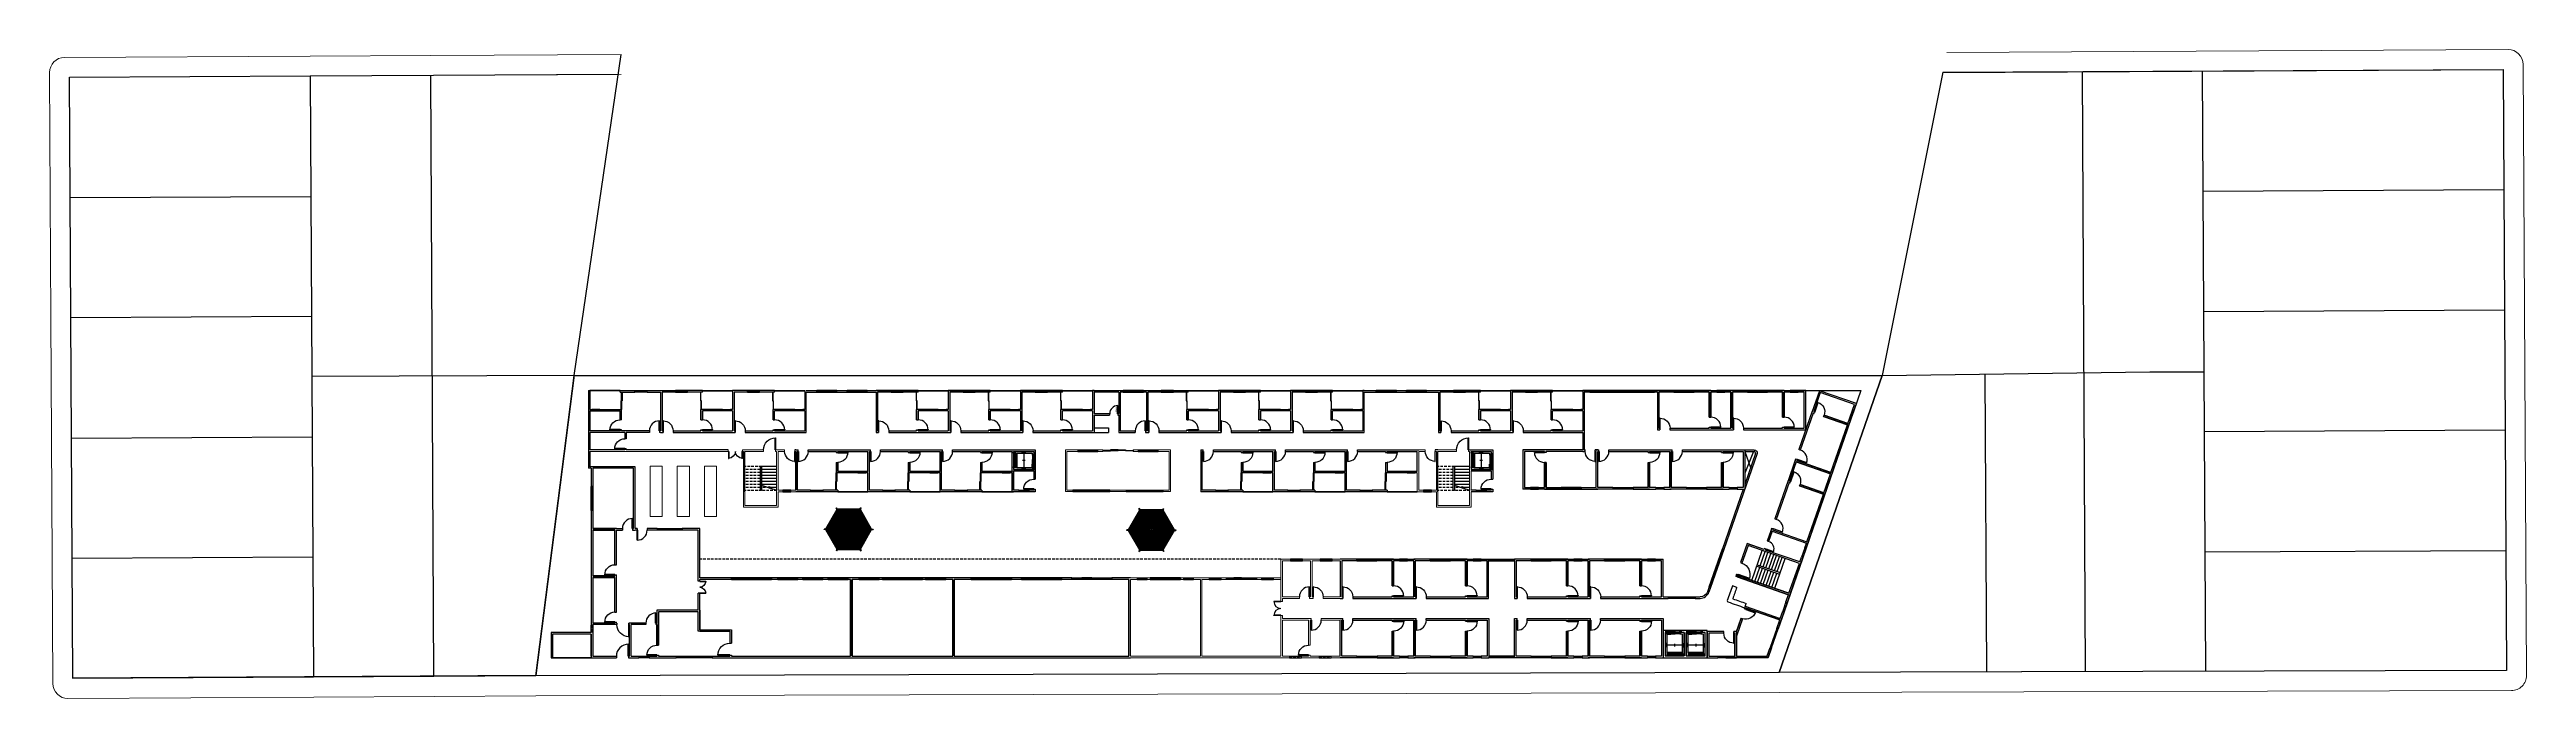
# Model space of a CAD drawing. Header units: centimetres. Extents: x 0 to 1302389, y -144212 to 85618.
# Drawn here: x 640835 to 665453, y -73293 to -66835 of the extents above; entities that cross this region are included whole.
import ezdxf
from ezdxf.enums import TextEntityAlignment as Align

# ---------------------------------------------------------------- set-up
doc = ezdxf.new("R2010")
doc.units = ezdxf.units.CM
doc.header["$LTSCALE"] = 4
for name, pattern in [('DASHED2', [9.525, 6.35, -3.175]), ('HIDDEN', [9.525, 6.35, -3.175]), ('LTYPE_4', [112.5, 56.25, -56.25]), ('LTYPE_6', [168.75, 112.5, -28.125, 0, -28.125])]:
    doc.linetypes.add(name, pattern=pattern)
for name, color, linetype in [('0.1', 1, 'Continuous'), ('0.2', 2, 'Continuous'), ('0.6', 6, 'Continuous'), ('02-CONT', 2, 'Continuous'), ('04', 254, 'Continuous'), ('08', 8, 'Continuous'), ('LIMITE-L', 7, 'Continuous'), ('PROJEÇÕES', 1, 'DASHED2')]:
    doc.layers.add(name, color=color, linetype=linetype)
doc.layers.add('K-ALINHAMENTO', color=10, linetype='Continuous', lineweight=9)
doc.layers.add('P-MEIOFIO', color=171, linetype='Continuous', lineweight=9)
doc.styles.add('2mm 1-50', font='arial.ttf', dxfattribs={"height": 0.1})

# ---------------------------------------------------------------- blocks, each defined once
blk = doc.blocks.new('1_00e-flat-10')
at = {"color": 1}
blk.add_arc((48, -53), 120, 70.8741, 160.8741, dxfattribs=at)
at = {"layer": '02-CONT'}
blk.add_lwpolyline([(48, -53), (49, -49), (-64, -10), (-65, -13)], close=True, dxfattribs=at)
blk = doc.blocks.new('1_00e-flat-4')
at = {"color": 1}
blk.add_arc((28, -52), 100, 90, 180, dxfattribs=at)
at = {"layer": '02-CONT'}
blk.add_lwpolyline([(28, -52), (25, -52), (25, 48), (28, 48)], close=True, dxfattribs=at)
blk = doc.blocks.new('80d')
blk.add_lwpolyline([(36, -14), (36, 66), (39, 66), (39, -14)], close=True)
at = {"color": 1}
blk.add_arc((39, -14), 80, 90, 180, dxfattribs=at)
blk = doc.blocks.new('1_00')
for p, q in [((-129, 59), (-129, 109)), ((-129, 109), (-126, 109)), ((-129, 59), (-126, 59)), ((-126, 59), (-126, 109)), ((-29, 109), (-32, 109)), ((-32, 59), (-32, 109)), ((-29, 59), (-32, 59)), ((-29, 59), (-29, 109))]:
    blk.add_line(p, q)
at = {"color": 1}
for centre, start, end in [((-129, 59), 0, 90), ((-29, 59), 90, 180)]:
    blk.add_arc(centre, 50, start, end, dxfattribs=at)

msp = doc.modelspace()

# ---------------------------------------------------------------- linework, layer by layer
at = {"color": 1}
msp.add_lwpolyline([(659650.548, -67065.363), (665220.33, -67034.993), (665252.936, -73014.749), (658029.975, -73034.495)], dxfattribs=at)
at = {"color": 1, "ltscale": 0.05}
for points in [[(647907.582, -71168.764), (647983.07, -71192.925), (647990.879, -71183.733), (647984.479, -71203.755), (647991.614, -71195.656), (648062.823, -71218.417)], [(654794.539, -71168.764), (654870.027, -71192.925), (654877.836, -71183.733), (654871.437, -71203.755), (654878.571, -71195.656), (654949.78, -71218.417)]]:
    msp.add_lwpolyline(points, dxfattribs=at)
at = {"layer": '0.1'}
for p, q in [((646504.968, -70228.744), (646204.968, -70228.744)), ((646504.968, -70230.744), (646204.968, -70230.744)), ((646653.468, -70228.744), (646773.468, -70228.744)), ((646773.468, -70243.744), (646653.468, -70243.744)), ((647175.468, -70228.744), (647055.468, -70228.744)), ((647055.468, -70243.744), (647175.468, -70243.744)), ((647323.968, -70228.744), (647623.968, -70228.744)), ((647323.968, -70230.744), (647623.968, -70230.744)), ((647892.468, -70228.744), (647772.468, -70228.744)), ((647772.468, -70243.744), (647892.468, -70243.744)), ((648040.968, -70228.744), (648340.968, -70228.744)), ((648040.968, -70230.744), (648340.968, -70230.744)), ((648660.991, -70228.744), (648460.991, -70228.744)), ((648460.991, -70243.744), (648660.991, -70243.744)), ((648960.991, -70228.744), (648760.991, -70228.744)), ((648760.991, -70243.744), (648960.991, -70243.744)), ((649318.421, -70228.744), (649198.421, -70228.744)), ((649198.421, -70243.744), (649318.421, -70243.744)), ((649466.921, -70228.744), (649766.921, -70228.744)), ((649466.921, -70230.744), (649766.921, -70230.744)), ((650035.421, -70228.744), (649915.421, -70228.744)), ((649915.421, -70243.744), (650035.421, -70243.744)), ((650183.921, -70228.744), (650483.921, -70228.744)), ((650183.921, -70230.744), (650483.921, -70230.744)), ((650752.421, -70228.744), (650632.421, -70228.744)), ((650632.421, -70243.744), (650752.421, -70243.744)), ((650900.921, -70228.744), (651200.921, -70228.744)), ((650900.921, -70230.744), (651200.921, -70230.744)), ((651278.421, -70228.744), (651398.421, -70228.744)), ((651398.421, -70243.744), (651278.421, -70243.744)), ((651705.921, -70228.744), (651505.921, -70228.744)), ((651505.921, -70243.744), (651705.921, -70243.744)), ((652004.421, -70228.744), (651884.421, -70228.744)), ((651884.421, -70243.744), (652004.421, -70243.744)), ((652152.921, -70228.744), (652452.921, -70228.744)), ((652152.921, -70230.744), (652452.921, -70230.744)), ((652721.421, -70228.744), (652601.421, -70228.744)), ((652601.421, -70243.744), (652721.421, -70243.744)), ((652869.921, -70228.744), (653169.921, -70228.744)), ((652869.921, -70230.744), (653169.921, -70230.744)), ((653438.421, -70228.744), (653318.421, -70228.744)), ((653318.421, -70243.744), (653438.421, -70243.744)), ((653586.921, -70228.744), (653886.921, -70228.744)), ((653586.921, -70230.744), (653886.921, -70230.744)), ((654220.421, -70228.744), (654020.421, -70228.744)), ((654020.421, -70243.744), (654220.421, -70243.744)), ((654520.421, -70228.744), (654320.421, -70228.744)), ((654320.421, -70243.744), (654520.421, -70243.744)), ((654907.421, -70228.744), (654787.421, -70228.744)), ((654787.421, -70243.744), (654907.421, -70243.744)), ((655055.921, -70228.744), (655355.921, -70228.744)), ((655055.921, -70230.744), (655355.921, -70230.744)), ((655624.421, -70228.744), (655504.421, -70228.744)), ((655504.421, -70243.744), (655624.421, -70243.744)), ((655772.921, -70228.744), (656072.921, -70228.744)), ((655772.921, -70230.744), (656072.921, -70230.744)), ((656784.921, -70228.744), (656142.921, -70228.744)), ((656142.921, -70243.744), (656784.921, -70243.744)), ((657179.921, -70228.744), (656979.921, -70228.739)), ((656979.921, -70243.739), (657179.921, -70243.739)), ((657484.921, -70228.744), (657404.921, -70228.744)), ((657404.921, -70243.737), (657484.921, -70243.737)), ((657909.921, -70228.744), (657709.921, -70228.739)), ((657709.921, -70243.739), (657909.921, -70243.739)), ((658214.921, -70228.744), (658134.921, -70228.744)), ((658134.921, -70243.737), (658214.921, -70243.737)), ((646304.968, -70415.744), (646224.968, -70415.744)), ((646224.968, -70430.744), (646304.968, -70430.744)), ((647523.968, -70415.744), (647603.968, -70415.744)), ((647603.968, -70430.744), (647523.968, -70430.744)), ((648240.968, -70415.744), (648320.968, -70415.744)), ((648320.968, -70430.744), (648240.968, -70430.744)), ((649666.921, -70415.744), (649746.921, -70415.744)), ((649746.921, -70430.744), (649666.921, -70430.744)), ((650383.921, -70415.744), (650463.921, -70415.744)), ((650463.921, -70430.744), (650383.921, -70430.744)), ((651100.921, -70415.744), (651180.921, -70415.744)), ((651180.921, -70430.744), (651100.921, -70430.744)), ((651215.921, -70600.744), (651360.921, -70600.744)), ((651215.921, -70645.744), (651360.921, -70645.744)), ((651360.921, -70600.744), (651360.921, -70645.744)), ((652352.921, -70415.744), (652432.921, -70415.744)), ((652432.921, -70430.744), (652352.921, -70430.744)), ((653069.921, -70415.744), (653149.921, -70415.744)), ((653149.921, -70430.744), (653069.921, -70430.744)), ((653786.921, -70415.744), (653866.921, -70415.744)), ((653866.921, -70430.744), (653786.921, -70430.744)), ((655255.921, -70415.744), (655335.921, -70415.744)), ((655335.921, -70430.744), (655255.921, -70430.744)), ((655972.921, -70415.744), (656052.921, -70415.744)), ((656052.921, -70430.744), (655972.921, -70430.744)), ((658728.112, -70499.696), (658754.324, -70424.112)), ((658768.496, -70429.026), (658742.284, -70504.61)), ((646189.968, -70692.244), (646189.968, -70772.244)), ((646204.968, -70692.244), (646204.968, -70772.244)), ((650631.995, -70859.244), (650631.995, -71011.244)), ((651054.473, -70818.744), (651254.473, -70818.744)), ((651054.473, -70833.744), (651254.473, -70833.744)), ((651654.473, -70818.744), (651854.473, -70818.744)), ((651654.473, -70833.744), (651854.473, -70833.744)), ((655177.952, -70859.244), (655177.952, -71011.244)), ((658588.863, -70901.236), (658654.392, -70712.276)), ((658668.564, -70717.191), (658603.035, -70906.151)), ((647895.995, -70983.744), (647895.995, -71223.744)), ((647910.995, -70983.744), (647910.995, -71223.744)), ((648947.995, -71033.744), (648867.995, -71033.744)), ((648867.995, -71048.744), (648947.995, -71048.744)), ((649664.995, -71033.744), (649584.995, -71033.744)), ((649584.995, -71048.744), (649664.995, -71048.744)), ((650381.995, -71033.744), (650301.995, -71033.744)), ((650301.995, -71048.744), (650381.995, -71048.744)), ((652973.952, -71033.744), (652893.952, -71033.744)), ((652893.952, -71048.744), (652973.952, -71048.744)), ((653690.952, -71033.744), (653610.952, -71033.744)), ((653610.952, -71048.744), (653690.952, -71048.744)), ((654407.952, -71033.744), (654327.952, -71033.744)), ((654327.952, -71048.744), (654407.952, -71048.744)), ((654782.952, -70983.744), (654782.952, -71223.744)), ((654797.952, -70983.744), (654797.952, -71223.744)), ((658488.932, -71189.401), (658515.143, -71113.816)), ((658529.315, -71118.731), (658503.104, -71194.315)), ((646218.889, -71422.348), (646218.889, -71182.348)), ((646233.889, -71182.348), (646233.889, -71422.348)), ((648203.495, -71220.744), (648123.495, -71220.744)), ((648123.495, -71235.744), (648203.495, -71235.744)), ((648399.495, -71220.744), (648519.495, -71220.744)), ((648519.495, -71235.744), (648399.495, -71235.744)), ((648667.995, -71233.744), (648967.995, -71233.744)), ((648667.995, -71235.744), (648967.995, -71235.744)), ((649116.495, -71220.744), (649236.495, -71220.744)), ((649236.495, -71235.744), (649116.495, -71235.744)), ((649384.995, -71233.744), (649684.995, -71233.744)), ((649384.995, -71235.744), (649684.995, -71235.744)), ((649833.495, -71220.744), (649953.495, -71220.744)), ((649953.495, -71235.744), (649833.495, -71235.744)), ((650101.995, -71233.744), (650401.995, -71233.744)), ((650101.995, -71235.744), (650401.995, -71235.744)), ((650466.995, -71220.744), (650566.995, -71220.744)), ((650566.995, -71235.744), (650466.995, -71235.744)), ((651374.473, -71218.744), (651004.473, -71218.744)), ((651004.473, -71233.744), (651374.473, -71233.744)), ((651534.473, -71218.744), (651904.473, -71218.744)), ((651534.473, -71233.744), (651904.473, -71233.744)), ((652425.452, -71220.744), (652545.452, -71220.744)), ((652545.452, -71235.744), (652425.452, -71235.744)), ((652693.952, -71233.744), (652993.952, -71233.744)), ((652693.952, -71235.744), (652993.952, -71235.744)), ((653142.452, -71220.744), (653262.452, -71220.744)), ((653262.452, -71235.744), (653142.452, -71235.744)), ((653410.952, -71233.744), (653710.952, -71233.744)), ((653410.952, -71235.744), (653710.952, -71235.744)), ((653859.452, -71220.744), (653979.452, -71220.744)), ((653979.452, -71235.744), (653859.452, -71235.744)), ((654127.952, -71233.744), (654427.952, -71233.744)), ((654127.952, -71235.744), (654427.952, -71235.744)), ((654570.452, -71220.744), (654490.452, -71220.744)), ((654490.452, -71235.744), (654570.452, -71235.744)), ((655012.952, -71220.744), (655112.952, -71220.744)), ((655112.952, -71235.744), (655012.952, -71235.744)), ((655632.952, -71193.744), (655552.952, -71193.744)), ((655552.952, -71208.737), (655632.952, -71208.737)), ((656057.952, -71193.743), (655857.952, -71193.743)), ((655857.952, -71208.737), (656057.952, -71208.743)), ((656372.952, -71193.743), (656572.952, -71193.743)), ((656572.952, -71208.737), (656372.952, -71208.743)), ((656797.952, -71193.744), (656877.952, -71193.744)), ((656877.952, -71208.737), (656797.952, -71208.737)), ((657102.952, -71193.743), (657302.952, -71193.743)), ((657302.952, -71208.737), (657102.952, -71208.743)), ((657527.952, -71193.744), (657607.952, -71193.744)), ((657607.952, -71208.737), (657527.952, -71208.737)), ((646873.889, -71602.348), (646873.889, -71617.348)), ((646873.889, -71602.348), (647123.889, -71602.348)), ((647123.889, -71617.348), (646873.889, -71617.348)), ((647123.889, -71602.348), (647123.889, -71617.348)), ((648656.752, -71396.904), (648651.569, -71399.897)), ((648651.569, -71399.897), (648656.752, -71396.904)), ((648888.263, -71409.862), (648664.234, -71409.862)), ((648887.399, -71411.359), (648665.098, -71411.359)), ((648820.762, -71526.777), (648895.744, -71396.904)), ((648825.945, -71529.77), (648900.927, -71399.897)), ((649003.733, -71606.87), (648892.582, -71414.351)), ((649005.46, -71606.87), (648893.446, -71412.855)), ((648900.927, -71399.897), (648895.744, -71396.904)), ((648895.744, -71396.904), (648900.927, -71399.897)), ((651666.369, -71404.03), (651661.186, -71407.022)), ((651661.186, -71407.022), (651666.369, -71404.03)), ((651897.879, -71416.988), (651673.851, -71416.988)), ((651897.016, -71418.484), (651674.714, -71418.484)), ((651830.379, -71533.903), (651905.361, -71404.03)), ((651835.562, -71536.896), (651910.544, -71407.022)), ((652013.35, -71613.995), (651902.199, -71421.477)), ((652015.077, -71613.995), (651903.063, -71419.981)), ((651910.544, -71407.022), (651905.361, -71404.03)), ((651905.361, -71404.03), (651910.544, -71407.022)), ((658349.683, -71590.941), (658415.211, -71401.981)), ((658429.383, -71406.895), (658363.855, -71595.856)), ((657329.394, -72182.954), (657460.452, -71805.034)), ((657474.624, -71809.948), (657343.566, -72187.869)), ((658279.558, -71793.153), (658246.794, -71887.633)), ((658293.73, -71798.068), (658260.966, -71892.548)), ((648011.889, -72093.348), (647611.889, -72093.348)), ((647611.889, -72108.348), (648011.889, -72108.348)), ((648271.889, -72093.348), (648071.889, -72093.348)), ((648071.889, -72108.348), (648271.889, -72108.348)), ((648521.889, -72093.348), (648321.889, -72093.348)), ((648321.889, -72108.348), (648521.889, -72108.348)), ((648771.889, -72093.348), (648571.889, -72093.348)), ((648571.889, -72108.348), (648771.889, -72108.348)), ((649081.889, -72093.348), (648881.889, -72093.348)), ((648881.889, -72108.348), (649081.889, -72108.348)), ((649511.889, -72093.348), (649111.889, -72093.348)), ((649111.889, -72108.348), (649511.889, -72108.348)), ((649741.889, -72093.348), (649541.889, -72093.348)), ((649541.889, -72108.348), (649741.889, -72108.348)), ((650394.389, -72093.348), (649994.389, -72093.348)), ((649994.389, -72108.348), (650394.389, -72108.348)), ((650894.389, -72093.348), (650494.389, -72093.348)), ((650494.389, -72108.348), (650894.389, -72108.348)), ((650994.389, -72093.348), (651394.389, -72093.348)), ((651394.389, -72108.348), (650994.389, -72108.348)), ((651644.889, -72093.348), (651744.889, -72093.348)), ((651644.889, -72108.348), (651744.889, -72108.348)), ((652074.889, -72093.348), (651774.889, -72093.348)), ((651774.889, -72108.348), (652074.889, -72108.348)), ((652104.889, -72093.348), (652204.889, -72093.348)), ((652104.889, -72108.348), (652204.889, -72108.348)), ((652360.389, -72093.348), (652480.389, -72093.348)), ((652360.389, -72108.348), (652480.389, -72108.348)), ((652530.389, -72093.348), (652830.389, -72093.348)), ((652830.389, -72108.348), (652530.389, -72108.348)), ((652880.389, -72093.348), (653000.389, -72093.348)), ((652880.389, -72108.348), (653000.389, -72108.348)), ((653287.889, -71907.35), (653167.889, -71907.35)), ((653167.889, -71922.35), (653287.889, -71922.35)), ((653582.889, -71907.35), (653462.889, -71907.35)), ((653462.889, -71922.35), (653582.889, -71922.35)), ((654027.889, -71907.356), (653827.889, -71907.35)), ((653827.889, -71922.35), (654027.889, -71922.35)), ((654332.889, -71907.356), (654252.889, -71907.356)), ((654252.889, -71922.349), (654332.889, -71922.349)), ((654757.889, -71907.356), (654557.889, -71907.35)), ((654557.889, -71922.35), (654757.889, -71922.35)), ((655062.889, -71907.356), (654982.889, -71907.356)), ((654982.889, -71922.349), (655062.889, -71922.349)), ((655137.889, -71907.356), (655395.82, -71907.35)), ((655137.89, -71922.356), (655395.821, -71922.35)), ((655760.82, -71907.356), (655560.82, -71907.35)), ((655560.82, -71922.35), (655760.82, -71922.35)), ((656065.82, -71907.356), (655985.82, -71907.356)), ((655985.82, -71922.349), (656065.82, -71922.349)), ((656490.82, -71907.356), (656290.82, -71907.35)), ((656290.82, -71922.35), (656490.82, -71922.35)), ((656795.82, -71907.356), (656715.82, -71907.356)), ((656715.82, -71922.349), (656795.82, -71922.349)), ((656920.82, -72282.349), (657189.723, -72282.349)), ((657189.723, -72297.349), (656920.82, -72297.349)), ((657603.08, -72187.291), (657560.564, -72172.547)), ((657683.226, -72389.724), (657697.97, -72347.208)), ((658093.12, -72330.769), (658060.355, -72425.25)), ((658107.292, -72335.684), (658074.527, -72430.164)), ((646218.889, -72632.348), (646218.889, -72562.348)), ((646233.889, -72562.348), (646233.889, -72632.348)), ((658001.278, -72595.605), (657935.749, -72784.566)), ((657949.921, -72789.48), (658015.45, -72600.52)), ((646692.889, -72872.348), (646792.889, -72872.348)), ((646792.889, -72887.348), (646692.889, -72887.348)), ((647061.889, -72872.348), (647421.889, -72872.348)), ((647421.889, -72887.348), (647061.889, -72887.348)), ((653157.889, -72872.348), (653277.889, -72872.348)), ((653157.889, -72887.348), (653277.889, -72887.348)), ((653453.47, -72872.348), (653573.47, -72872.348)), ((653453.47, -72887.348), (653573.47, -72887.348)), ((653828.47, -72872.348), (654028.47, -72872.348)), ((654028.47, -72887.342), (653828.47, -72887.348)), ((654253.47, -72872.349), (654333.47, -72872.349)), ((654333.47, -72887.342), (654253.47, -72887.342)), ((654558.47, -72872.348), (654758.47, -72872.348)), ((654758.47, -72887.342), (654558.47, -72887.348)), ((654983.47, -72872.349), (655063.47, -72872.349)), ((655063.47, -72887.342), (654983.47, -72887.342)), ((655395.82, -72872.348), (655138.47, -72872.349)), ((655395.82, -72887.348), (655138.47, -72887.349)), ((655560.82, -72872.348), (655760.82, -72872.348)), ((655760.82, -72887.342), (655560.82, -72887.348)), ((655985.82, -72872.349), (656065.82, -72872.349)), ((656065.82, -72887.342), (655985.82, -72887.342)), ((656290.82, -72872.348), (656490.82, -72872.348)), ((656490.82, -72887.342), (656290.82, -72887.348)), ((656715.82, -72872.349), (656795.82, -72872.349)), ((656795.82, -72887.342), (656715.82, -72887.342)), ((657415.82, -72872.349), (657495.82, -72872.349)), ((657495.82, -72887.349), (657415.82, -72887.349))]:
    msp.add_line(p, q, dxfattribs=at)
at = {"layer": '0.1', "color": 253}
for p, q in [((657768.706, -70833.744), (657682.952, -71051.848)), ((657682.952, -70833.744), (657741.6, -70994.309))]:
    msp.add_line(p, q, dxfattribs=at)
at = {"layer": '0.1', "linetype": 'HIDDEN'}
for p, q in [((647910.995, -70983.744), (647745.995, -70983.744)), ((647895.995, -71013.744), (647745.995, -71013.744)), ((647895.995, -71043.744), (647745.995, -71043.744)), ((647895.995, -71073.744), (647745.995, -71073.744)), ((647895.995, -71103.744), (647745.995, -71103.744)), ((647895.995, -71133.744), (647745.995, -71133.744)), ((654797.952, -70983.744), (654632.952, -70983.744)), ((654782.952, -71013.744), (654632.952, -71013.744)), ((654782.952, -71043.744), (654632.952, -71043.744)), ((654782.952, -71073.744), (654632.952, -71073.744)), ((654782.952, -71103.744), (654632.952, -71103.744)), ((654782.952, -71133.744), (654632.952, -71133.744)), ((647895.995, -71163.744), (647745.995, -71163.744)), ((647895.995, -71193.744), (647745.995, -71193.744)), ((647910.995, -71223.744), (647745.995, -71223.744)), ((647987.679, -71193.744), (647910.995, -71193.744)), ((648060.995, -71223.744), (647910.995, -71223.744)), ((654782.952, -71163.744), (654632.952, -71163.744)), ((654782.952, -71193.744), (654632.952, -71193.744)), ((654797.952, -71223.744), (654632.952, -71223.744)), ((654874.636, -71193.744), (654797.952, -71193.744)), ((654947.952, -71223.744), (654797.952, -71223.744))]:
    msp.add_line(p, q, dxfattribs=at)
at = {"layer": '0.1', "ltscale": 0.1}
for p, q in [((648682.038, -71606.87), (648532.073, -71606.87)), ((648532.073, -71612.855), (648532.073, -71606.87)), ((648682.038, -71612.855), (648532.073, -71612.855)), ((648659.05, -71412.855), (648547.036, -71606.87)), ((648547.036, -71612.855), (648659.05, -71806.87)), ((648659.914, -71414.351), (648548.764, -71606.87)), ((648548.764, -71612.855), (648659.914, -71805.373)), ((648661.988, -71417.942), (648552.91, -71606.87)), ((648552.91, -71612.855), (648661.988, -71801.782)), ((648662.851, -71419.439), (648554.638, -71606.87)), ((648554.638, -71612.855), (648662.851, -71800.286)), ((648664.925, -71423.03), (648558.785, -71606.87)), ((648558.785, -71612.855), (648664.925, -71796.695)), ((648665.789, -71424.526), (648560.512, -71606.87)), ((648560.512, -71612.855), (648665.789, -71795.199)), ((648667.862, -71428.117), (648564.659, -71606.87)), ((648564.659, -71612.855), (648667.862, -71791.607)), ((648668.726, -71429.614), (648566.387, -71606.87)), ((648566.387, -71612.855), (648668.726, -71790.111)), ((648670.799, -71433.205), (648570.534, -71606.87)), ((648570.534, -71612.855), (648670.799, -71786.52)), ((648671.663, -71434.701), (648572.261, -71606.87)), ((648572.261, -71612.855), (648671.663, -71785.024)), ((648673.736, -71438.292), (648576.408, -71606.87)), ((648576.408, -71612.855), (648673.736, -71781.433)), ((648674.6, -71439.788), (648578.136, -71606.87)), ((648578.136, -71612.855), (648674.6, -71779.936)), ((648676.674, -71443.379), (648582.283, -71606.87)), ((648582.283, -71612.855), (648676.674, -71776.345)), ((648677.538, -71444.876), (648584.01, -71606.87)), ((648584.01, -71612.855), (648677.538, -71774.849)), ((648679.611, -71448.467), (648588.157, -71606.87)), ((648588.157, -71612.855), (648679.611, -71771.258)), ((648680.475, -71449.963), (648589.885, -71606.87)), ((648589.885, -71612.855), (648680.475, -71769.761)), ((648682.548, -71453.554), (648594.031, -71606.87)), ((648594.031, -71612.855), (648682.548, -71766.17)), ((648683.412, -71455.051), (648595.759, -71606.87)), ((648595.759, -71612.855), (648683.412, -71764.674)), ((648685.485, -71458.642), (648599.906, -71606.87)), ((648599.906, -71612.855), (648685.485, -71761.083)), ((648686.349, -71460.138), (648601.634, -71606.87)), ((648601.634, -71612.855), (648686.349, -71759.587)), ((648688.423, -71463.729), (648605.78, -71606.87)), ((648605.78, -71612.855), (648688.423, -71755.995)), ((648689.286, -71465.226), (648607.508, -71606.87)), ((648607.508, -71612.855), (648689.286, -71754.499)), ((648691.36, -71468.817), (648611.655, -71606.87)), ((648611.655, -71612.855), (648691.36, -71750.908)), ((648692.224, -71470.313), (648613.383, -71606.87)), ((648613.383, -71612.855), (648692.224, -71749.412)), ((648694.297, -71473.904), (648617.529, -71606.87)), ((648617.529, -71612.855), (648694.297, -71745.821)), ((648695.161, -71475.4), (648619.257, -71606.87)), ((648619.257, -71612.855), (648695.161, -71744.324)), ((648697.234, -71478.991), (648623.404, -71606.87)), ((648623.404, -71612.855), (648697.234, -71740.733)), ((648698.098, -71480.488), (648625.132, -71606.87)), ((648625.132, -71612.855), (648698.098, -71739.237)), ((648700.171, -71484.079), (648629.278, -71606.87)), ((648629.278, -71612.855), (648700.171, -71735.646)), ((648701.035, -71485.575), (648631.006, -71606.87)), ((648631.006, -71612.855), (648701.035, -71734.149)), ((648703.109, -71489.166), (648635.153, -71606.87)), ((648635.153, -71612.855), (648703.109, -71730.558)), ((648703.973, -71490.663), (648636.88, -71606.87)), ((648636.88, -71612.855), (648703.973, -71729.062)), ((648706.046, -71494.254), (648641.027, -71606.87)), ((648641.027, -71612.855), (648706.046, -71725.471)), ((648706.91, -71495.75), (648642.755, -71606.87)), ((648642.755, -71612.855), (648706.91, -71723.975)), ((648708.983, -71499.341), (648646.902, -71606.87)), ((648646.902, -71612.855), (648708.983, -71720.383)), ((648709.847, -71500.838), (648648.629, -71606.87)), ((648648.629, -71612.855), (648709.847, -71718.887)), ((648726.551, -71529.77), (648651.569, -71399.897)), ((648711.92, -71504.429), (648652.776, -71606.87)), ((648652.776, -71612.855), (648711.92, -71715.296)), ((648712.784, -71505.925), (648654.504, -71606.87)), ((648654.504, -71612.855), (648712.784, -71713.8)), ((648731.735, -71526.777), (648656.752, -71396.904)), ((648714.858, -71509.516), (648658.65, -71606.87)), ((648658.65, -71612.855), (648714.858, -71710.209)), ((648715.722, -71511.012), (648660.378, -71606.87)), ((648660.378, -71612.855), (648715.722, -71708.712)), ((648717.795, -71514.603), (648664.525, -71606.87)), ((648664.525, -71612.855), (648717.795, -71705.121)), ((648718.659, -71516.1), (648666.253, -71606.87)), ((648666.253, -71612.855), (648718.659, -71703.625)), ((648885.325, -71414.95), (648667.171, -71414.95)), ((648884.461, -71416.446), (648668.035, -71416.446)), ((648882.388, -71420.037), (648670.108, -71420.037)), ((648720.732, -71519.691), (648670.399, -71606.87)), ((648670.399, -71612.855), (648720.732, -71700.034)), ((648881.524, -71421.533), (648670.972, -71421.533)), ((648721.596, -71521.187), (648672.127, -71606.87)), ((648672.127, -71612.855), (648721.596, -71698.537)), ((648879.451, -71425.125), (648673.045, -71425.125)), ((648878.587, -71426.621), (648673.909, -71426.621)), ((648876.514, -71430.212), (648675.983, -71430.212)), ((648723.669, -71524.778), (648676.274, -71606.87)), ((648676.274, -71612.855), (648723.669, -71694.946)), ((648875.65, -71431.708), (648676.846, -71431.708)), ((648724.533, -71526.275), (648678.002, -71606.87)), ((648678.002, -71612.855), (648724.533, -71693.45)), ((648873.576, -71435.299), (648678.92, -71435.299)), ((648872.713, -71436.796), (648679.784, -71436.796)), ((648870.639, -71440.387), (648681.857, -71440.387)), ((648682.038, -71606.87), (648752.642, -71606.87)), ((648682.038, -71606.87), (648682.038, -71612.855)), ((648682.038, -71612.855), (648752.642, -71612.855)), ((648726.607, -71529.866), (648682.148, -71606.87)), ((648682.148, -71612.855), (648726.607, -71689.859)), ((648869.775, -71441.883), (648682.721, -71441.883)), ((648727.47, -71531.362), (648683.876, -71606.87)), ((648683.876, -71612.855), (648727.47, -71688.363)), ((648867.702, -71445.474), (648684.794, -71445.474)), ((648866.838, -71446.971), (648685.658, -71446.971)), ((648864.765, -71450.562), (648687.731, -71450.562)), ((648729.544, -71534.953), (648688.023, -71606.87)), ((648688.023, -71612.855), (648729.544, -71684.771)), ((648863.901, -71452.058), (648688.595, -71452.058)), ((648730.408, -71536.45), (648689.751, -71606.87)), ((648689.751, -71612.855), (648730.408, -71683.275)), ((648861.828, -71455.649), (648690.669, -71455.649)), ((648860.964, -71457.145), (648691.533, -71457.145)), ((648858.89, -71460.737), (648693.606, -71460.737)), ((648732.481, -71540.041), (648693.897, -71606.87)), ((648693.897, -71612.855), (648732.481, -71679.684)), ((648858.026, -71462.233), (648694.47, -71462.233)), ((648733.345, -71541.537), (648695.625, -71606.87)), ((648695.625, -71612.855), (648733.345, -71678.188)), ((648855.953, -71465.824), (648696.543, -71465.824)), ((648855.089, -71467.32), (648697.407, -71467.32)), ((648853.016, -71470.911), (648699.48, -71470.911)), ((648735.418, -71545.128), (648699.772, -71606.87)), ((648699.772, -71612.855), (648735.418, -71674.597)), ((648852.152, -71472.408), (648700.344, -71472.408)), ((648736.282, -71546.624), (648701.499, -71606.87)), ((648701.499, -71612.855), (648736.282, -71673.1)), ((648850.079, -71475.999), (648702.418, -71475.999)), ((648849.215, -71477.495), (648703.281, -71477.495)), ((648847.141, -71481.086), (648705.355, -71481.086)), ((648738.355, -71550.216), (648705.646, -71606.87)), ((648705.646, -71612.855), (648738.355, -71669.509)), ((648846.278, -71482.583), (648706.219, -71482.583)), ((648739.219, -71551.712), (648707.374, -71606.87)), ((648707.374, -71612.855), (648739.219, -71668.013)), ((648844.204, -71486.174), (648708.292, -71486.174)), ((648843.34, -71487.67), (648709.156, -71487.67)), ((648841.267, -71491.261), (648711.229, -71491.261)), ((648741.293, -71555.303), (648711.521, -71606.87)), ((648711.521, -71612.855), (648741.293, -71664.422)), ((648840.403, -71492.757), (648712.093, -71492.757)), ((648742.157, -71556.799), (648713.248, -71606.87)), ((648713.248, -71612.855), (648742.157, -71662.925)), ((648838.33, -71496.349), (648714.167, -71496.349)), ((648837.466, -71497.845), (648715.03, -71497.845)), ((648835.392, -71501.436), (648717.104, -71501.436)), ((648744.23, -71560.39), (648717.395, -71606.87)), ((648717.395, -71612.855), (648744.23, -71659.334)), ((648834.529, -71502.932), (648717.968, -71502.932)), ((648745.094, -71561.887), (648719.123, -71606.87)), ((648719.123, -71612.855), (648745.094, -71657.838)), ((648832.455, -71506.523), (648720.041, -71506.523)), ((648831.591, -71508.02), (648720.905, -71508.02)), ((648829.518, -71511.611), (648722.978, -71511.611)), ((648747.167, -71565.478), (648723.27, -71606.87)), ((648723.27, -71612.855), (648747.167, -71654.247)), ((648828.654, -71513.107), (648723.842, -71513.107)), ((648748.031, -71566.974), (648724.997, -71606.87)), ((648724.997, -71612.855), (648748.031, -71652.751)), ((648826.581, -71516.698), (648725.915, -71516.698)), ((648731.735, -71526.777), (648726.551, -71529.77)), ((648726.551, -71529.77), (648761.853, -71590.915)), ((648726.551, -71689.955), (648761.853, -71628.81)), ((648825.717, -71518.195), (648726.779, -71518.195)), ((648823.644, -71521.786), (648728.853, -71521.786)), ((648750.104, -71570.565), (648729.144, -71606.87)), ((648729.144, -71612.855), (648750.104, -71649.159)), ((648822.78, -71523.282), (648729.717, -71523.282)), ((648750.968, -71572.062), (648730.872, -71606.87)), ((648730.872, -71612.855), (648750.968, -71647.663)), ((648731.735, -71526.777), (648767.037, -71587.922)), ((648731.735, -71692.947), (648767.037, -71631.802)), ((648820.706, -71526.873), (648731.79, -71526.873)), ((648819.842, -71528.369), (648732.654, -71528.369)), ((648817.769, -71531.961), (648734.727, -71531.961)), ((648753.042, -71575.653), (648735.018, -71606.87)), ((648735.018, -71612.855), (648753.042, -71644.072)), ((648816.905, -71533.457), (648735.591, -71533.457)), ((648753.905, -71577.149), (648736.746, -71606.87)), ((648736.746, -71612.855), (648753.905, -71642.576)), ((648814.832, -71537.048), (648737.664, -71537.048)), ((648813.968, -71538.544), (648738.528, -71538.544)), ((648811.895, -71542.135), (648740.602, -71542.135)), ((648755.979, -71580.74), (648740.893, -71606.87)), ((648740.893, -71612.855), (648755.979, -71638.985)), ((648811.031, -71543.632), (648741.465, -71543.632)), ((648756.843, -71582.236), (648742.621, -71606.87)), ((648742.621, -71612.855), (648756.843, -71637.488)), ((648808.957, -71547.223), (648743.539, -71547.223)), ((648808.094, -71548.719), (648744.403, -71548.719)), ((648806.02, -71552.31), (648746.476, -71552.31)), ((648758.916, -71585.828), (648746.767, -71606.87)), ((648746.767, -71612.855), (648758.916, -71633.897)), ((648805.156, -71553.807), (648747.34, -71553.807)), ((648759.78, -71587.324), (648748.495, -71606.87)), ((648748.495, -71612.855), (648759.78, -71632.401)), ((648803.083, -71557.398), (648749.413, -71557.398)), ((648802.219, -71558.894), (648750.277, -71558.894)), ((648763.581, -71587.922), (648750.914, -71609.862)), ((648750.914, -71609.862), (648763.581, -71631.802)), ((648750.914, -71609.862), (648801.582, -71609.862)), ((648800.146, -71562.485), (648752.35, -71562.485)), ((648799.282, -71563.981), (648753.214, -71563.981)), ((648797.209, -71567.573), (648755.288, -71567.573)), ((648796.345, -71569.069), (648756.152, -71569.069)), ((648794.271, -71572.66), (648758.225, -71572.66)), ((648793.407, -71574.156), (648759.089, -71574.156)), ((648791.334, -71577.747), (648761.162, -71577.747)), ((648790.47, -71579.244), (648762.026, -71579.244)), ((648788.915, -71587.922), (648763.581, -71587.922)), ((648763.581, -71587.922), (648788.915, -71631.802)), ((648788.915, -71587.922), (648763.581, -71631.802)), ((648763.581, -71631.802), (648788.915, -71631.802)), ((648788.397, -71582.835), (648764.099, -71582.835)), ((648764.099, -71636.89), (648788.397, -71636.89)), ((648787.533, -71584.331), (648764.963, -71584.331)), ((648764.963, -71635.393), (648787.533, -71635.393)), ((648820.762, -71526.777), (648785.46, -71587.922)), ((648820.762, -71692.947), (648785.46, -71631.802)), ((648801.582, -71609.862), (648788.915, -71587.922)), ((648788.915, -71631.802), (648801.582, -71609.862)), ((648825.945, -71529.77), (648790.643, -71590.915)), ((648825.945, -71689.955), (648790.643, -71628.81)), ((648804.001, -71606.87), (648792.716, -71587.324)), ((648792.716, -71632.401), (648804.001, -71612.855)), ((648805.729, -71606.87), (648793.58, -71585.828)), ((648793.58, -71633.897), (648805.729, -71612.855)), ((648809.876, -71606.87), (648795.654, -71582.236)), ((648795.654, -71637.488), (648809.876, -71612.855)), ((648811.603, -71606.87), (648796.517, -71580.74)), ((648796.517, -71638.985), (648811.603, -71612.855)), ((648815.75, -71606.87), (648798.591, -71577.149)), ((648798.591, -71642.576), (648815.75, -71612.855)), ((648817.478, -71606.87), (648799.455, -71575.653)), ((648799.455, -71644.072), (648817.478, -71612.855)), ((648870.459, -71606.87), (648799.854, -71606.87)), ((648870.459, -71612.855), (648799.854, -71612.855)), ((648821.624, -71606.87), (648801.528, -71572.062)), ((648801.528, -71647.663), (648821.624, -71612.855)), ((648823.352, -71606.87), (648802.392, -71570.565)), ((648802.392, -71649.159), (648823.352, -71612.855)), ((648827.499, -71606.87), (648804.465, -71566.974)), ((648804.465, -71652.751), (648827.499, -71612.855)), ((648829.227, -71606.87), (648805.329, -71565.478)), ((648805.329, -71654.247), (648829.227, -71612.855)), ((648833.373, -71606.87), (648807.402, -71561.887)), ((648807.402, -71657.838), (648833.373, -71612.855)), ((648835.101, -71606.87), (648808.266, -71560.39)), ((648808.266, -71659.334), (648835.101, -71612.855)), ((648839.248, -71606.87), (648810.34, -71556.799)), ((648810.34, -71662.925), (648839.248, -71612.855)), ((648840.976, -71606.87), (648811.204, -71555.303)), ((648811.204, -71664.422), (648840.976, -71612.855)), ((648845.122, -71606.87), (648813.277, -71551.712)), ((648813.277, -71668.013), (648845.122, -71612.855)), ((648846.85, -71606.87), (648814.141, -71550.216)), ((648814.141, -71669.509), (648846.85, -71612.855)), ((648850.997, -71606.87), (648816.214, -71546.624)), ((648816.214, -71673.1), (648850.997, -71612.855)), ((648852.725, -71606.87), (648817.078, -71545.128)), ((648817.078, -71674.597), (648852.725, -71612.855)), ((648856.871, -71606.87), (648819.151, -71541.537)), ((648819.151, -71678.188), (648856.871, -71612.855)), ((648858.599, -71606.87), (648820.015, -71540.041)), ((648820.015, -71679.684), (648858.599, -71612.855)), ((648825.945, -71529.77), (648820.762, -71526.777)), ((648862.746, -71606.87), (648822.089, -71536.45)), ((648822.089, -71683.275), (648862.746, -71612.855)), ((648864.473, -71606.87), (648822.952, -71534.953)), ((648822.952, -71684.771), (648864.473, -71612.855)), ((648868.62, -71606.87), (648825.026, -71531.362)), ((648825.026, -71688.363), (648868.62, -71612.855)), ((648870.348, -71606.87), (648825.89, -71529.866)), ((648825.89, -71689.859), (648870.348, -71612.855)), ((648874.495, -71606.87), (648827.963, -71526.275)), ((648827.963, -71693.45), (648874.495, -71612.855)), ((648876.222, -71606.87), (648828.827, -71524.778)), ((648828.827, -71694.946), (648876.222, -71612.855)), ((648880.369, -71606.87), (648830.9, -71521.187)), ((648830.9, -71698.537), (648880.369, -71612.855)), ((648882.097, -71606.87), (648831.764, -71519.691)), ((648831.764, -71700.034), (648882.097, -71612.855)), ((648886.244, -71606.87), (648833.837, -71516.1)), ((648833.837, -71703.625), (648886.244, -71612.855)), ((648887.971, -71606.87), (648834.701, -71514.603)), ((648834.701, -71705.121), (648887.971, -71612.855)), ((648892.118, -71606.87), (648836.775, -71511.012)), ((648836.775, -71708.712), (648892.118, -71612.855)), ((648893.846, -71606.87), (648837.639, -71509.516)), ((648837.639, -71710.209), (648893.846, -71612.855)), ((648897.992, -71606.87), (648839.712, -71505.925)), ((648839.712, -71713.8), (648897.992, -71612.855)), ((648899.72, -71606.87), (648840.576, -71504.429)), ((648840.576, -71715.296), (648899.72, -71612.855)), ((648903.867, -71606.87), (648842.649, -71500.838)), ((648842.649, -71718.887), (648903.867, -71612.855)), ((648905.595, -71606.87), (648843.513, -71499.341)), ((648843.513, -71720.383), (648905.595, -71612.855)), ((648909.741, -71606.87), (648845.586, -71495.75)), ((648845.586, -71723.975), (648909.741, -71612.855)), ((648911.469, -71606.87), (648846.45, -71494.254)), ((648846.45, -71725.471), (648911.469, -71612.855)), ((648915.616, -71606.87), (648848.524, -71490.663)), ((648848.524, -71729.062), (648915.616, -71612.855)), ((648917.344, -71606.87), (648849.388, -71489.166)), ((648849.388, -71730.558), (648917.344, -71612.855)), ((648921.49, -71606.87), (648851.461, -71485.575)), ((648851.461, -71734.149), (648921.49, -71612.855)), ((648923.218, -71606.87), (648852.325, -71484.079)), ((648852.325, -71735.646), (648923.218, -71612.855)), ((648927.365, -71606.87), (648854.398, -71480.488)), ((648854.398, -71739.237), (648927.365, -71612.855)), ((648929.092, -71606.87), (648855.262, -71478.991)), ((648855.262, -71740.733), (648929.092, -71612.855)), ((648933.239, -71606.87), (648857.335, -71475.4)), ((648857.335, -71744.324), (648933.239, -71612.855)), ((648934.967, -71606.87), (648858.199, -71473.904)), ((648858.199, -71745.821), (648934.967, -71612.855)), ((648939.114, -71606.87), (648860.273, -71470.313)), ((648860.273, -71749.412), (648939.114, -71612.855)), ((648940.841, -71606.87), (648861.136, -71468.817)), ((648861.136, -71750.908), (648940.841, -71612.855)), ((648944.988, -71606.87), (648863.21, -71465.226)), ((648863.21, -71754.499), (648944.988, -71612.855)), ((648946.716, -71606.87), (648864.074, -71463.729)), ((648864.074, -71755.995), (648946.716, -71612.855)), ((648950.863, -71606.87), (648866.147, -71460.138)), ((648866.147, -71759.587), (648950.863, -71612.855)), ((648952.59, -71606.87), (648867.011, -71458.642)), ((648867.011, -71761.083), (648952.59, -71612.855)), ((648956.737, -71606.87), (648869.084, -71455.051)), ((648869.084, -71764.674), (648956.737, -71612.855)), ((648958.465, -71606.87), (648869.948, -71453.554)), ((648869.948, -71766.17), (648958.465, -71612.855)), ((648870.459, -71606.87), (649020.423, -71606.87)), ((648870.459, -71612.855), (648870.459, -71606.87)), ((648870.459, -71612.855), (649020.423, -71612.855)), ((648962.611, -71606.87), (648872.021, -71449.963)), ((648872.021, -71769.761), (648962.611, -71612.855)), ((648964.339, -71606.87), (648872.885, -71448.467)), ((648872.885, -71771.258), (648964.339, -71612.855)), ((648968.486, -71606.87), (648874.959, -71444.876)), ((648874.959, -71774.849), (648968.486, -71612.855)), ((648970.214, -71606.87), (648875.823, -71443.379)), ((648875.823, -71776.345), (648970.214, -71612.855)), ((648974.36, -71606.87), (648877.896, -71439.788)), ((648877.896, -71779.936), (648974.36, -71612.855)), ((648976.088, -71606.87), (648878.76, -71438.292)), ((648878.76, -71781.433), (648976.088, -71612.855)), ((648980.235, -71606.87), (648880.833, -71434.701)), ((648880.833, -71785.024), (648980.235, -71612.855)), ((648981.963, -71606.87), (648881.697, -71433.205)), ((648881.697, -71786.52), (648981.963, -71612.855)), ((648986.109, -71606.87), (648883.77, -71429.614)), ((648883.77, -71790.111), (648986.109, -71612.855)), ((648987.837, -71606.87), (648884.634, -71428.117)), ((648884.634, -71791.607), (648987.837, -71612.855)), ((648991.984, -71606.87), (648886.708, -71424.526)), ((648886.708, -71795.199), (648991.984, -71612.855)), ((648993.712, -71606.87), (648887.571, -71423.03)), ((648887.571, -71796.695), (648993.712, -71612.855)), ((648997.858, -71606.87), (648889.645, -71419.439)), ((648889.645, -71800.286), (648997.858, -71612.855)), ((648999.586, -71606.87), (648890.509, -71417.942)), ((648890.509, -71801.782), (648999.586, -71612.855)), ((648892.582, -71805.373), (649003.733, -71612.855)), ((648893.446, -71806.87), (649005.46, -71612.855)), ((649020.423, -71612.855), (649020.423, -71606.87)), ((649020.423, -71606.87), (649020.423, -71612.855)), ((651691.654, -71613.995), (651541.69, -71613.995)), ((651541.69, -71619.981), (651541.69, -71613.995)), ((651691.654, -71619.981), (651541.69, -71619.981)), ((651668.667, -71419.981), (651556.653, -71613.995)), ((651556.653, -71619.981), (651668.667, -71813.995)), ((651669.531, -71421.477), (651558.38, -71613.995)), ((651558.38, -71619.981), (651669.531, -71812.499)), ((651671.604, -71425.068), (651562.527, -71613.995)), ((651562.527, -71619.981), (651671.604, -71808.908)), ((651672.468, -71426.564), (651564.255, -71613.995)), ((651564.255, -71619.981), (651672.468, -71807.412)), ((651674.542, -71430.156), (651568.402, -71613.995)), ((651568.402, -71619.981), (651674.542, -71803.821)), ((651675.406, -71431.652), (651570.129, -71613.995)), ((651570.129, -71619.981), (651675.406, -71802.324)), ((651677.479, -71435.243), (651574.276, -71613.995)), ((651574.276, -71619.981), (651677.479, -71798.733)), ((651678.343, -71436.739), (651576.004, -71613.995)), ((651576.004, -71619.981), (651678.343, -71797.237)), ((651680.416, -71440.33), (651580.151, -71613.995)), ((651580.151, -71619.981), (651680.416, -71793.646)), ((651681.28, -71441.827), (651581.878, -71613.995)), ((651581.878, -71619.981), (651681.28, -71792.149)), ((651683.353, -71445.418), (651586.025, -71613.995)), ((651586.025, -71619.981), (651683.353, -71788.558)), ((651684.217, -71446.914), (651587.753, -71613.995)), ((651587.753, -71619.981), (651684.217, -71787.062)), ((651686.291, -71450.505), (651591.899, -71613.995)), ((651591.899, -71619.981), (651686.291, -71783.471)), ((651687.154, -71452.002), (651593.627, -71613.995)), ((651593.627, -71619.981), (651687.154, -71781.975)), ((651689.228, -71455.593), (651597.774, -71613.995)), ((651597.774, -71619.981), (651689.228, -71778.383)), ((651690.092, -71457.089), (651599.502, -71613.995)), ((651599.502, -71619.981), (651690.092, -71776.887)), ((651692.165, -71460.68), (651603.648, -71613.995)), ((651603.648, -71619.981), (651692.165, -71773.296)), ((651693.029, -71462.176), (651605.376, -71613.995)), ((651605.376, -71619.981), (651693.029, -71771.8)), ((651695.102, -71465.768), (651609.523, -71613.995)), ((651609.523, -71619.981), (651695.102, -71768.209)), ((651695.966, -71467.264), (651611.251, -71613.995)), ((651611.251, -71619.981), (651695.966, -71766.712)), ((651698.039, -71470.855), (651615.397, -71613.995)), ((651615.397, -71619.981), (651698.039, -71763.121)), ((651698.903, -71472.351), (651617.125, -71613.995)), ((651617.125, -71619.981), (651698.903, -71761.625)), ((651700.977, -71475.942), (651621.272, -71613.995)), ((651621.272, -71619.981), (651700.977, -71758.034)), ((651701.841, -71477.439), (651622.999, -71613.995)), ((651622.999, -71619.981), (651701.841, -71756.537)), ((651703.914, -71481.03), (651627.146, -71613.995)), ((651627.146, -71619.981), (651703.914, -71752.946)), ((651704.778, -71482.526), (651628.874, -71613.995)), ((651628.874, -71619.981), (651704.778, -71751.45)), ((651706.851, -71486.117), (651633.021, -71613.995)), ((651633.021, -71619.981), (651706.851, -71747.859)), ((651707.715, -71487.614), (651634.748, -71613.995)), ((651634.748, -71619.981), (651707.715, -71746.363)), ((651709.788, -71491.205), (651638.895, -71613.995)), ((651638.895, -71619.981), (651709.788, -71742.771)), ((651710.652, -71492.701), (651640.623, -71613.995)), ((651640.623, -71619.981), (651710.652, -71741.275)), ((651712.726, -71496.292), (651644.77, -71613.995)), ((651644.77, -71619.981), (651712.726, -71737.684)), ((651713.589, -71497.788), (651646.497, -71613.995)), ((651646.497, -71619.981), (651713.589, -71736.188)), ((651715.663, -71501.38), (651650.644, -71613.995)), ((651650.644, -71619.981), (651715.663, -71732.597)), ((651716.527, -71502.876), (651652.372, -71613.995)), ((651652.372, -71619.981), (651716.527, -71731.1)), ((651718.6, -71506.467), (651656.518, -71613.995)), ((651656.518, -71619.981), (651718.6, -71727.509)), ((651719.464, -71507.963), (651658.246, -71613.995)), ((651658.246, -71619.981), (651719.464, -71726.013)), ((651736.168, -71536.896), (651661.186, -71407.022)), ((651721.537, -71511.554), (651662.393, -71613.995)), ((651662.393, -71619.981), (651721.537, -71722.422)), ((651722.401, -71513.051), (651664.121, -71613.995)), ((651664.121, -71619.981), (651722.401, -71720.925)), ((651741.351, -71533.903), (651666.369, -71404.03)), ((651724.475, -71516.642), (651668.267, -71613.995)), ((651668.267, -71619.981), (651724.475, -71717.334)), ((651725.338, -71518.138), (651669.995, -71613.995)), ((651669.995, -71619.981), (651725.338, -71715.838)), ((651727.412, -71521.729), (651674.142, -71613.995)), ((651674.142, -71619.981), (651727.412, -71712.247)), ((651728.276, -71523.226), (651675.87, -71613.995)), ((651675.87, -71619.981), (651728.276, -71710.751)), ((651894.942, -71422.076), (651676.788, -71422.076)), ((651894.078, -71423.572), (651677.652, -71423.572)), ((651892.005, -71427.163), (651679.725, -71427.163)), ((651730.349, -71526.817), (651680.016, -71613.995)), ((651680.016, -71619.981), (651730.349, -71707.159)), ((651891.141, -71428.659), (651680.589, -71428.659)), ((651731.213, -71528.313), (651681.744, -71613.995)), ((651681.744, -71619.981), (651731.213, -71705.663)), ((651889.068, -71432.25), (651682.662, -71432.25)), ((651888.204, -71433.747), (651683.526, -71433.747)), ((651886.131, -71437.338), (651685.599, -71437.338)), ((651733.286, -71531.904), (651685.891, -71613.995)), ((651685.891, -71619.981), (651733.286, -71702.072)), ((651885.267, -71438.834), (651686.463, -71438.834)), ((651734.15, -71533.4), (651687.619, -71613.995)), ((651687.619, -71619.981), (651734.15, -71700.576)), ((651883.193, -71442.425), (651688.537, -71442.425)), ((651882.329, -71443.922), (651689.401, -71443.922)), ((651880.256, -71447.513), (651691.474, -71447.513)), ((651691.654, -71613.995), (651762.259, -71613.995)), ((651691.654, -71613.995), (651691.654, -71619.981)), ((651691.654, -71619.981), (651762.259, -71619.981)), ((651736.223, -71536.992), (651691.765, -71613.995)), ((651691.765, -71619.981), (651736.223, -71696.985)), ((651879.392, -71449.009), (651692.338, -71449.009)), ((651737.087, -71538.488), (651693.493, -71613.995)), ((651693.493, -71619.981), (651737.087, -71695.488)), ((651877.319, -71452.6), (651694.411, -71452.6)), ((651876.455, -71454.096), (651695.275, -71454.096)), ((651874.382, -71457.688), (651697.348, -71457.688)), ((651739.161, -71542.079), (651697.64, -71613.995)), ((651697.64, -71619.981), (651739.161, -71691.897)), ((651873.518, -71459.184), (651698.212, -71459.184)), ((651740.025, -71543.575), (651699.367, -71613.995)), ((651699.367, -71619.981), (651740.025, -71690.401)), ((651871.444, -71462.775), (651700.286, -71462.775)), ((651870.581, -71464.271), (651701.149, -71464.271)), ((651868.507, -71467.862), (651703.223, -71467.862)), ((651742.098, -71547.166), (651703.514, -71613.995)), ((651703.514, -71619.981), (651742.098, -71686.81)), ((651867.643, -71469.359), (651704.087, -71469.359)), ((651742.962, -71548.663), (651705.242, -71613.995)), ((651705.242, -71619.981), (651742.962, -71685.313)), ((651865.57, -71472.95), (651706.16, -71472.95)), ((651864.706, -71474.446), (651707.024, -71474.446)), ((651862.633, -71478.037), (651709.097, -71478.037)), ((651745.035, -71552.254), (651709.389, -71613.995)), ((651709.389, -71619.981), (651745.035, -71681.722)), ((651861.769, -71479.534), (651709.961, -71479.534)), ((651745.899, -71553.75), (651711.116, -71613.995)), ((651711.116, -71619.981), (651745.899, -71680.226)), ((651859.696, -71483.125), (651712.034, -71483.125)), ((651858.832, -71484.621), (651712.898, -71484.621)), ((651856.758, -71488.212), (651714.972, -71488.212)), ((651747.972, -71557.341), (651715.263, -71613.995)), ((651715.263, -71619.981), (651747.972, -71676.635)), ((651855.894, -71489.708), (651715.836, -71489.708)), ((651748.836, -71558.838), (651716.991, -71613.995)), ((651716.991, -71619.981), (651748.836, -71675.139)), ((651853.821, -71493.3), (651717.909, -71493.3)), ((651852.957, -71494.796), (651718.773, -71494.796)), ((651850.884, -71498.387), (651720.846, -71498.387)), ((651750.91, -71562.429), (651721.137, -71613.995)), ((651721.137, -71619.981), (651750.91, -71671.547)), ((651850.02, -71499.883), (651721.71, -71499.883)), ((651751.773, -71563.925), (651722.865, -71613.995)), ((651722.865, -71619.981), (651751.773, -71670.051)), ((651847.947, -71503.474), (651723.783, -71503.474)), ((651847.083, -71504.971), (651724.647, -71504.971)), ((651845.009, -71508.562), (651726.721, -71508.562)), ((651753.847, -71567.516), (651727.012, -71613.995)), ((651727.012, -71619.981), (651753.847, -71666.46)), ((651844.145, -71510.058), (651727.585, -71510.058)), ((651754.711, -71569.012), (651728.74, -71613.995)), ((651728.74, -71619.981), (651754.711, -71664.964)), ((651842.072, -71513.649), (651729.658, -71513.649)), ((651841.208, -71515.146), (651730.522, -71515.146)), ((651839.135, -71518.737), (651732.595, -71518.737)), ((651756.784, -71572.604), (651732.886, -71613.995)), ((651732.886, -71619.981), (651756.784, -71661.373)), ((651838.271, -71520.233), (651733.459, -71520.233)), ((651757.648, -71574.1), (651734.614, -71613.995)), ((651734.614, -71619.981), (651757.648, -71659.876)), ((651836.198, -71523.824), (651735.532, -71523.824)), ((651741.351, -71533.903), (651736.168, -71536.896)), ((651736.168, -71536.896), (651771.47, -71598.041)), ((651736.168, -71697.081), (651771.47, -71635.935)), ((651835.334, -71525.32), (651736.396, -71525.32)), ((651833.26, -71528.912), (651738.47, -71528.912)), ((651759.721, -71577.691), (651738.761, -71613.995)), ((651738.761, -71619.981), (651759.721, -71656.285)), ((651832.397, -71530.408), (651739.333, -71530.408)), ((651760.585, -71579.187), (651740.489, -71613.995)), ((651740.489, -71619.981), (651760.585, -71654.789)), ((651741.351, -71533.903), (651776.654, -71595.048)), ((651830.323, -71533.999), (651741.407, -71533.999)), ((651829.459, -71535.495), (651742.271, -71535.495)), ((651827.386, -71539.086), (651744.344, -71539.086)), ((651762.658, -71582.778), (651744.635, -71613.995)), ((651744.635, -71619.981), (651762.658, -71651.198)), ((651826.522, -71540.583), (651745.208, -71540.583)), ((651763.522, -71584.275), (651746.363, -71613.995)), ((651746.363, -71619.981), (651763.522, -71649.701)), ((651824.449, -71544.174), (651747.281, -71544.174)), ((651823.585, -71545.67), (651748.145, -71545.67)), ((651821.512, -71549.261), (651750.218, -71549.261)), ((651765.596, -71587.866), (651750.51, -71613.995)), ((651750.51, -71619.981), (651765.596, -71646.11)), ((651820.648, -71550.758), (651751.082, -71550.758)), ((651766.46, -71589.362), (651752.238, -71613.995)), ((651752.238, -71619.981), (651766.46, -71644.614)), ((651818.574, -71554.349), (651753.156, -71554.349)), ((651817.71, -71555.845), (651754.02, -71555.845)), ((651815.637, -71559.436), (651756.093, -71559.436)), ((651768.533, -71592.953), (651756.384, -71613.995)), ((651756.384, -71619.981), (651768.533, -71641.023)), ((651814.773, -71560.932), (651756.957, -71560.932)), ((651769.397, -71594.45), (651758.112, -71613.995)), ((651758.112, -71619.981), (651769.397, -71639.527)), ((651812.7, -71564.524), (651759.03, -71564.524)), ((651811.836, -71566.02), (651759.894, -71566.02)), ((651773.198, -71595.048), (651760.531, -71616.988)), ((651760.531, -71616.988), (651773.198, -71638.928)), ((651760.531, -71616.988), (651811.199, -71616.988)), ((651809.763, -71569.611), (651761.967, -71569.611)), ((651808.899, -71571.107), (651762.831, -71571.107)), ((651806.825, -71574.698), (651764.905, -71574.698)), ((651805.962, -71576.195), (651765.768, -71576.195)), ((651803.888, -71579.786), (651767.842, -71579.786)), ((651803.024, -71581.282), (651768.706, -71581.282)), ((651800.951, -71584.873), (651770.779, -71584.873)), ((651800.087, -71586.37), (651771.643, -71586.37)), ((651798.532, -71595.048), (651773.198, -71595.048)), ((651773.198, -71595.048), (651798.532, -71638.928)), ((651798.532, -71595.048), (651773.198, -71638.928)), ((651798.014, -71589.961), (651773.716, -71589.961)), ((651797.15, -71591.457), (651774.58, -71591.457)), ((651830.379, -71533.903), (651795.076, -71595.048)), ((651811.199, -71616.988), (651798.532, -71595.048)), ((651798.532, -71638.928), (651811.199, -71616.988)), ((651835.562, -71536.896), (651800.26, -71598.041)), ((651835.562, -71697.081), (651800.26, -71635.935)), ((651813.618, -71613.995), (651802.333, -71594.45)), ((651802.333, -71639.527), (651813.618, -71619.981)), ((651815.346, -71613.995), (651803.197, -71592.953)), ((651803.197, -71641.023), (651815.346, -71619.981)), ((651819.492, -71613.995), (651805.27, -71589.362)), ((651805.27, -71644.614), (651819.492, -71619.981)), ((651821.22, -71613.995), (651806.134, -71587.866)), ((651806.134, -71646.11), (651821.22, -71619.981)), ((651825.367, -71613.995), (651808.208, -71584.275)), ((651808.208, -71649.701), (651825.367, -71619.981)), ((651827.095, -71613.995), (651809.072, -71582.778)), ((651809.072, -71651.198), (651827.095, -71619.981)), ((651880.076, -71613.995), (651809.471, -71613.995)), ((651880.076, -71619.981), (651809.471, -71619.981)), ((651831.241, -71613.995), (651811.145, -71579.187)), ((651811.145, -71654.789), (651831.241, -71619.981)), ((651832.969, -71613.995), (651812.009, -71577.691)), ((651812.009, -71656.285), (651832.969, -71619.981)), ((651837.116, -71613.995), (651814.082, -71574.1)), ((651814.082, -71659.876), (651837.116, -71619.981)), ((651838.844, -71613.995), (651814.946, -71572.604)), ((651814.946, -71661.373), (651838.844, -71619.981)), ((651842.99, -71613.995), (651817.019, -71569.012)), ((651817.019, -71664.964), (651842.99, -71619.981)), ((651844.718, -71613.995), (651817.883, -71567.516)), ((651817.883, -71666.46), (651844.718, -71619.981)), ((651848.865, -71613.995), (651819.957, -71563.925)), ((651819.957, -71670.051), (651848.865, -71619.981)), ((651850.593, -71613.995), (651820.82, -71562.429)), ((651820.82, -71671.547), (651850.593, -71619.981)), ((651854.739, -71613.995), (651822.894, -71558.838)), ((651822.894, -71675.139), (651854.739, -71619.981)), ((651856.467, -71613.995), (651823.758, -71557.341)), ((651823.758, -71676.635), (651856.467, -71619.981)), ((651860.614, -71613.995), (651825.831, -71553.75)), ((651825.831, -71680.226), (651860.614, -71619.981)), ((651862.341, -71613.995), (651826.695, -71552.254)), ((651826.695, -71681.722), (651862.341, -71619.981)), ((651866.488, -71613.995), (651828.768, -71548.663)), ((651828.768, -71685.313), (651866.488, -71619.981)), ((651868.216, -71613.995), (651829.632, -71547.166)), ((651829.632, -71686.81), (651868.216, -71619.981)), ((651835.562, -71536.896), (651830.379, -71533.903)), ((651872.363, -71613.995), (651831.705, -71543.575)), ((651831.705, -71690.401), (651872.363, -71619.981)), ((651874.09, -71613.995), (651832.569, -71542.079)), ((651832.569, -71691.897), (651874.09, -71619.981)), ((651878.237, -71613.995), (651834.643, -71538.488)), ((651834.643, -71695.488), (651878.237, -71619.981)), ((651879.965, -71613.995), (651835.507, -71536.992)), ((651835.507, -71696.985), (651879.965, -71619.981)), ((651884.111, -71613.995), (651837.58, -71533.4)), ((651837.58, -71700.576), (651884.111, -71619.981)), ((651885.839, -71613.995), (651838.444, -71531.904)), ((651838.444, -71702.072), (651885.839, -71619.981)), ((651889.986, -71613.995), (651840.517, -71528.313)), ((651840.517, -71705.663), (651889.986, -71619.981)), ((651891.714, -71613.995), (651841.381, -71526.817)), ((651841.381, -71707.159), (651891.714, -71619.981)), ((651895.86, -71613.995), (651843.454, -71523.226)), ((651843.454, -71710.751), (651895.86, -71619.981)), ((651897.588, -71613.995), (651844.318, -71521.729)), ((651844.318, -71712.247), (651897.588, -71619.981)), ((651901.735, -71613.995), (651846.392, -71518.138)), ((651846.392, -71715.838), (651901.735, -71619.981)), ((651903.463, -71613.995), (651847.255, -71516.642)), ((651847.255, -71717.334), (651903.463, -71619.981)), ((651907.609, -71613.995), (651849.329, -71513.051)), ((651849.329, -71720.925), (651907.609, -71619.981)), ((651909.337, -71613.995), (651850.193, -71511.554)), ((651850.193, -71722.422), (651909.337, -71619.981)), ((651913.484, -71613.995), (651852.266, -71507.963)), ((651852.266, -71726.013), (651913.484, -71619.981)), ((651915.212, -71613.995), (651853.13, -71506.467)), ((651853.13, -71727.509), (651915.212, -71619.981)), ((651919.358, -71613.995), (651855.203, -71502.876)), ((651855.203, -71731.1), (651919.358, -71619.981)), ((651921.086, -71613.995), (651856.067, -71501.38)), ((651856.067, -71732.597), (651921.086, -71619.981)), ((651925.233, -71613.995), (651858.141, -71497.788)), ((651858.141, -71736.188), (651925.233, -71619.981)), ((651926.96, -71613.995), (651859.004, -71496.292)), ((651859.004, -71737.684), (651926.96, -71619.981)), ((651931.107, -71613.995), (651861.078, -71492.701)), ((651861.078, -71741.275), (651931.107, -71619.981)), ((651932.835, -71613.995), (651861.942, -71491.205)), ((651861.942, -71742.771), (651932.835, -71619.981)), ((651936.982, -71613.995), (651864.015, -71487.614)), ((651864.015, -71746.363), (651936.982, -71619.981)), ((651938.709, -71613.995), (651864.879, -71486.117)), ((651864.879, -71747.859), (651938.709, -71619.981)), ((651942.856, -71613.995), (651866.952, -71482.526)), ((651866.952, -71751.45), (651942.856, -71619.981)), ((651944.584, -71613.995), (651867.816, -71481.03)), ((651867.816, -71752.946), (651944.584, -71619.981)), ((651948.731, -71613.995), (651869.889, -71477.439)), ((651869.889, -71756.537), (651948.731, -71619.981)), ((651950.458, -71613.995), (651870.753, -71475.942)), ((651870.753, -71758.034), (651950.458, -71619.981)), ((651954.605, -71613.995), (651872.827, -71472.351)), ((651872.827, -71761.625), (651954.605, -71619.981)), ((651956.333, -71613.995), (651873.691, -71470.855)), ((651873.691, -71763.121), (651956.333, -71619.981)), ((651960.479, -71613.995), (651875.764, -71467.264)), ((651875.764, -71766.712), (651960.479, -71619.981)), ((651962.207, -71613.995), (651876.628, -71465.768)), ((651876.628, -71768.209), (651962.207, -71619.981)), ((651966.354, -71613.995), (651878.701, -71462.176)), ((651878.701, -71771.8), (651966.354, -71619.981)), ((651968.082, -71613.995), (651879.565, -71460.68)), ((651879.565, -71773.296), (651968.082, -71619.981)), ((651880.076, -71613.995), (652030.04, -71613.995)), ((651880.076, -71619.981), (651880.076, -71613.995)), ((651880.076, -71619.981), (652030.04, -71619.981)), ((651972.228, -71613.995), (651881.638, -71457.089)), ((651881.638, -71776.887), (651972.228, -71619.981)), ((651973.956, -71613.995), (651882.502, -71455.593)), ((651882.502, -71778.383), (651973.956, -71619.981)), ((651978.103, -71613.995), (651884.576, -71452.002)), ((651884.576, -71781.975), (651978.103, -71619.981)), ((651979.831, -71613.995), (651885.439, -71450.505)), ((651885.439, -71783.471), (651979.831, -71619.981)), ((651983.977, -71613.995), (651887.513, -71446.914)), ((651887.513, -71787.062), (651983.977, -71619.981)), ((651985.705, -71613.995), (651888.377, -71445.418)), ((651888.377, -71788.558), (651985.705, -71619.981)), ((651989.852, -71613.995), (651890.45, -71441.827)), ((651890.45, -71792.149), (651989.852, -71619.981)), ((651991.58, -71613.995), (651891.314, -71440.33)), ((651891.314, -71793.646), (651991.58, -71619.981)), ((651995.726, -71613.995), (651893.387, -71436.739)), ((651893.387, -71797.237), (651995.726, -71619.981)), ((651997.454, -71613.995), (651894.251, -71435.243)), ((651894.251, -71798.733), (651997.454, -71619.981)), ((652001.601, -71613.995), (651896.324, -71431.652)), ((651896.324, -71802.324), (652001.601, -71619.981)), ((652003.328, -71613.995), (651897.188, -71430.156)), ((651897.188, -71803.821), (652003.328, -71619.981)), ((652007.475, -71613.995), (651899.262, -71426.564)), ((651899.262, -71807.412), (652007.475, -71619.981)), ((652009.203, -71613.995), (651900.126, -71425.068)), ((651900.126, -71808.908), (652009.203, -71619.981)), ((651902.199, -71812.499), (652013.35, -71619.981)), ((651903.063, -71813.995), (652015.077, -71619.981)), ((652030.04, -71619.981), (652030.04, -71613.995)), ((652030.04, -71613.995), (652030.04, -71619.981)), ((648726.551, -71689.955), (648651.569, -71819.828)), ((648656.752, -71822.821), (648651.569, -71819.828)), ((648651.569, -71819.828), (648656.752, -71822.821)), ((648731.735, -71692.947), (648656.752, -71822.821)), ((648664.234, -71809.862), (648888.263, -71809.862)), ((648665.098, -71808.366), (648887.399, -71808.366)), ((648667.171, -71804.775), (648885.325, -71804.775)), ((648668.035, -71803.279), (648884.461, -71803.279)), ((648670.108, -71799.687), (648882.388, -71799.687)), ((648670.972, -71798.191), (648881.524, -71798.191)), ((648673.045, -71794.6), (648879.451, -71794.6)), ((648673.909, -71793.104), (648878.587, -71793.104)), ((648675.983, -71789.513), (648876.514, -71789.513)), ((648676.846, -71788.016), (648875.65, -71788.016)), ((648678.92, -71784.425), (648873.576, -71784.425)), ((648679.784, -71782.929), (648872.713, -71782.929)), ((648681.857, -71779.338), (648870.639, -71779.338)), ((648682.721, -71777.841), (648869.775, -71777.841)), ((648684.794, -71774.25), (648867.702, -71774.25)), ((648685.658, -71772.754), (648866.838, -71772.754)), ((648687.731, -71769.163), (648864.765, -71769.163)), ((648688.595, -71767.667), (648863.901, -71767.667)), ((648690.669, -71764.075), (648861.828, -71764.075)), ((648691.533, -71762.579), (648860.964, -71762.579)), ((648693.606, -71758.988), (648858.89, -71758.988)), ((648694.47, -71757.492), (648858.026, -71757.492)), ((648696.543, -71753.901), (648855.953, -71753.901)), ((648697.407, -71752.404), (648855.089, -71752.404)), ((648699.48, -71748.813), (648853.016, -71748.813)), ((648700.344, -71747.317), (648852.152, -71747.317)), ((648702.418, -71743.726), (648850.079, -71743.726)), ((648703.281, -71742.229), (648849.215, -71742.229)), ((648705.355, -71738.638), (648847.141, -71738.638)), ((648706.219, -71737.142), (648846.278, -71737.142)), ((648708.292, -71733.551), (648844.204, -71733.551)), ((648709.156, -71732.055), (648843.34, -71732.055)), ((648711.229, -71728.463), (648841.267, -71728.463)), ((648712.093, -71726.967), (648840.403, -71726.967)), ((648714.167, -71723.376), (648838.33, -71723.376)), ((648715.03, -71721.88), (648837.466, -71721.88)), ((648717.104, -71718.289), (648835.392, -71718.289)), ((648717.968, -71716.792), (648834.529, -71716.792)), ((648720.041, -71713.201), (648832.455, -71713.201)), ((648720.905, -71711.705), (648831.591, -71711.705)), ((648722.978, -71708.114), (648829.518, -71708.114)), ((648723.842, -71706.617), (648828.654, -71706.617)), ((648725.915, -71703.026), (648826.581, -71703.026)), ((648726.551, -71689.955), (648731.735, -71692.947)), ((648726.779, -71701.53), (648825.717, -71701.53)), ((648728.853, -71697.939), (648823.644, -71697.939)), ((648729.717, -71696.443), (648822.78, -71696.443)), ((648731.79, -71692.851), (648820.706, -71692.851)), ((648732.654, -71691.355), (648819.842, -71691.355)), ((648734.727, -71687.764), (648817.769, -71687.764)), ((648735.591, -71686.268), (648816.905, -71686.268)), ((648737.664, -71682.677), (648814.832, -71682.677)), ((648738.528, -71681.18), (648813.968, -71681.18)), ((648740.602, -71677.589), (648811.895, -71677.589)), ((648741.465, -71676.093), (648811.031, -71676.093)), ((648743.539, -71672.502), (648808.957, -71672.502)), ((648744.403, -71671.005), (648808.094, -71671.005)), ((648746.476, -71667.414), (648806.02, -71667.414)), ((648747.34, -71665.918), (648805.156, -71665.918)), ((648749.413, -71662.327), (648803.083, -71662.327)), ((648750.277, -71660.831), (648802.219, -71660.831)), ((648752.35, -71657.239), (648800.146, -71657.239)), ((648753.214, -71655.743), (648799.282, -71655.743)), ((648755.288, -71652.152), (648797.209, -71652.152)), ((648756.152, -71650.656), (648796.345, -71650.656)), ((648758.225, -71647.065), (648794.271, -71647.065)), ((648759.089, -71645.568), (648793.407, -71645.568)), ((648761.162, -71641.977), (648791.334, -71641.977)), ((648762.026, -71640.481), (648790.47, -71640.481)), ((648820.762, -71692.947), (648825.945, -71689.955)), ((648820.762, -71692.947), (648895.744, -71822.821)), ((648825.945, -71689.955), (648900.927, -71819.828)), ((648895.744, -71822.821), (648900.927, -71819.828)), ((648900.927, -71819.828), (648895.744, -71822.821)), ((651736.168, -71697.081), (651661.186, -71826.954)), ((651666.369, -71829.946), (651661.186, -71826.954)), ((651661.186, -71826.954), (651666.369, -71829.946)), ((651741.351, -71700.073), (651666.369, -71829.946)), ((651673.851, -71816.988), (651897.879, -71816.988)), ((651674.714, -71815.492), (651897.016, -71815.492)), ((651676.788, -71811.901), (651894.942, -71811.901)), ((651677.652, -71810.404), (651894.078, -71810.404)), ((651679.725, -71806.813), (651892.005, -71806.813)), ((651680.589, -71805.317), (651891.141, -71805.317)), ((651682.662, -71801.726), (651889.068, -71801.726)), ((651683.526, -71800.229), (651888.204, -71800.229)), ((651685.599, -71796.638), (651886.131, -71796.638)), ((651686.463, -71795.142), (651885.267, -71795.142)), ((651688.537, -71791.551), (651883.193, -71791.551)), ((651689.401, -71790.055), (651882.329, -71790.055)), ((651691.474, -71786.464), (651880.256, -71786.464)), ((651692.338, -71784.967), (651879.392, -71784.967)), ((651694.411, -71781.376), (651877.319, -71781.376)), ((651695.275, -71779.88), (651876.455, -71779.88)), ((651697.348, -71776.289), (651874.382, -71776.289)), ((651698.212, -71774.792), (651873.518, -71774.792)), ((651700.286, -71771.201), (651871.444, -71771.201)), ((651701.149, -71769.705), (651870.581, -71769.705)), ((651703.223, -71766.114), (651868.507, -71766.114)), ((651704.087, -71764.617), (651867.643, -71764.617)), ((651706.16, -71761.026), (651865.57, -71761.026)), ((651707.024, -71759.53), (651864.706, -71759.53)), ((651709.097, -71755.939), (651862.633, -71755.939)), ((651709.961, -71754.443), (651861.769, -71754.443)), ((651712.034, -71750.852), (651859.696, -71750.852)), ((651712.898, -71749.355), (651858.832, -71749.355)), ((651714.972, -71745.764), (651856.758, -71745.764)), ((651715.836, -71744.268), (651855.894, -71744.268)), ((651717.909, -71740.677), (651853.821, -71740.677)), ((651718.773, -71739.18), (651852.957, -71739.18)), ((651720.846, -71735.589), (651850.884, -71735.589)), ((651721.71, -71734.093), (651850.02, -71734.093)), ((651723.783, -71730.502), (651847.947, -71730.502)), ((651724.647, -71729.005), (651847.083, -71729.005)), ((651726.721, -71725.414), (651845.009, -71725.414)), ((651727.585, -71723.918), (651844.145, -71723.918)), ((651729.658, -71720.327), (651842.072, -71720.327)), ((651730.522, -71718.831), (651841.208, -71718.831)), ((651732.595, -71715.24), (651839.135, -71715.24)), ((651733.459, -71713.743), (651838.271, -71713.743)), ((651735.532, -71710.152), (651836.198, -71710.152)), ((651736.168, -71697.081), (651741.351, -71700.073)), ((651736.396, -71708.656), (651835.334, -71708.656)), ((651738.47, -71705.065), (651833.26, -71705.065)), ((651739.333, -71703.568), (651832.397, -71703.568)), ((651741.351, -71700.073), (651776.654, -71638.928)), ((651741.407, -71699.977), (651830.323, -71699.977)), ((651742.271, -71698.481), (651829.459, -71698.481)), ((651744.344, -71694.89), (651827.386, -71694.89)), ((651745.208, -71693.393), (651826.522, -71693.393)), ((651747.281, -71689.802), (651824.449, -71689.802)), ((651748.145, -71688.306), (651823.585, -71688.306)), ((651750.218, -71684.715), (651821.512, -71684.715)), ((651751.082, -71683.219), (651820.648, -71683.219)), ((651753.156, -71679.627), (651818.574, -71679.627)), ((651754.02, -71678.131), (651817.71, -71678.131)), ((651756.093, -71674.54), (651815.637, -71674.54)), ((651756.957, -71673.044), (651814.773, -71673.044)), ((651759.03, -71669.453), (651812.7, -71669.453)), ((651759.894, -71667.956), (651811.836, -71667.956)), ((651761.967, -71664.365), (651809.763, -71664.365)), ((651762.831, -71662.869), (651808.899, -71662.869)), ((651764.905, -71659.278), (651806.825, -71659.278)), ((651765.768, -71657.781), (651805.962, -71657.781)), ((651767.842, -71654.19), (651803.888, -71654.19)), ((651768.706, -71652.694), (651803.024, -71652.694)), ((651770.779, -71649.103), (651800.951, -71649.103)), ((651771.643, -71647.607), (651800.087, -71647.607)), ((651773.198, -71638.928), (651798.532, -71638.928)), ((651773.716, -71644.015), (651798.014, -71644.015)), ((651774.58, -71642.519), (651797.15, -71642.519)), ((651830.379, -71700.073), (651795.076, -71638.928)), ((651830.379, -71700.073), (651835.562, -71697.081)), ((651830.379, -71700.073), (651905.361, -71829.946)), ((651835.562, -71697.081), (651910.544, -71826.954)), ((651905.361, -71829.946), (651910.544, -71826.954)), ((651910.544, -71826.954), (651905.361, -71829.946))]:
    msp.add_line(p, q, dxfattribs=at)
at = {"layer": '0.1', "lineweight": 9}
for points in [[(646803.901, -70982.707), (646803.901, -71482.707), (646923.901, -71482.707), (646923.901, -70982.707)], [(647073.901, -70982.707), (647073.901, -71482.707), (647193.901, -71482.707), (647193.901, -70982.707)], [(647343.901, -70982.707), (647343.901, -71482.707), (647463.901, -71482.707), (647463.901, -70982.707)]]:
    msp.add_lwpolyline(points, close=True, dxfattribs=at)
at = {"layer": '0.1'}
for points in [[(657050.32, -72617.349), (656898.32, -72617.349)], [(657260.32, -72617.349), (657108.32, -72617.349)], [(646886.889, -72872.348), (646886.889, -72862.348)]]:
    msp.add_lwpolyline(points, dxfattribs=at)
for points, knots in [([(657560.564, -72172.547), (657543.636, -72221.361), (657526.707, -72270.176), (657509.779, -72318.991), (657508.235, -72323.445), (657511.497, -72330.171), (657515.951, -72331.715), (657571.709, -72351.052), (657627.467, -72370.388), (657683.226, -72389.724)], [0, 0, 0, 0, 1, 1, 1, 15.142135624, 15.142135624, 15.142135624, 16.142135624, 16.142135624, 16.142135624, 16.142135624]), ([(657603.08, -72187.291), (657590.105, -72224.705), (657577.131, -72262.119), (657564.025, -72299.911), (657563.894, -72300.289), (657563.763, -72300.667)], [0, 0, 0, 0, 0.7664516129, 0.7664516129, 0.7741935484, 0.7741935484, 0.7741935484, 0.7741935484]), ([(657563.763, -72300.667), (657608.051, -72316.025), (657652.339, -72331.384), (657697.075, -72346.898), (657697.522, -72347.053), (657697.97, -72347.208)], [15.3398223305, 15.3398223305, 15.3398223305, 15.3398223305, 16.1341124909, 16.1341124909, 16.1421356238, 16.1421356238, 16.1421356238, 16.1421356238])]:
    msp.add_open_spline(points, degree=3, knots=knots, dxfattribs=at)
at = {"layer": '0.2'}
for p, q in [((646653.468, -70234.744), (646773.468, -70234.744)), ((646773.468, -70237.744), (646653.468, -70237.744)), ((647175.468, -70234.744), (647055.468, -70234.744)), ((647055.468, -70237.744), (647175.468, -70237.744)), ((647892.468, -70234.744), (647772.468, -70234.744)), ((647772.468, -70237.744), (647892.468, -70237.744)), ((648660.991, -70234.744), (648460.991, -70234.744)), ((648460.991, -70237.744), (648660.991, -70237.744)), ((648960.991, -70234.744), (648760.991, -70234.744)), ((648760.991, -70237.744), (648960.991, -70237.744)), ((649318.421, -70234.744), (649198.421, -70234.744)), ((649198.421, -70237.744), (649318.421, -70237.744)), ((650035.421, -70234.744), (649915.421, -70234.744)), ((649915.421, -70237.744), (650035.421, -70237.744)), ((650752.421, -70234.744), (650632.421, -70234.744)), ((650632.421, -70237.744), (650752.421, -70237.744)), ((651278.421, -70234.744), (651398.421, -70234.744)), ((651398.421, -70237.744), (651278.421, -70237.744)), ((652004.421, -70234.744), (651884.421, -70234.744)), ((651884.421, -70237.744), (652004.421, -70237.744)), ((652721.421, -70234.744), (652601.421, -70234.744)), ((652601.421, -70237.744), (652721.421, -70237.744)), ((653438.421, -70234.744), (653318.421, -70234.744)), ((653318.421, -70237.744), (653438.421, -70237.744)), ((654220.421, -70234.744), (654020.421, -70234.744)), ((654020.421, -70237.744), (654220.421, -70237.744)), ((654520.421, -70234.744), (654320.421, -70234.744)), ((654320.421, -70237.744), (654520.421, -70237.744)), ((654907.421, -70234.744), (654787.421, -70234.744)), ((654787.421, -70237.744), (654907.421, -70237.744)), ((655624.421, -70234.744), (655504.421, -70234.744)), ((655504.421, -70237.744), (655624.421, -70237.744)), ((656784.921, -70234.744), (656142.921, -70234.744)), ((656142.921, -70237.744), (656784.921, -70237.744)), ((657179.921, -70234.744), (656979.921, -70234.739)), ((656979.921, -70237.739), (657179.921, -70237.739)), ((657909.921, -70234.744), (657709.921, -70234.739)), ((657709.921, -70237.739), (657909.921, -70237.739)), ((651054.473, -70824.744), (651254.473, -70824.744)), ((651054.473, -70827.744), (651254.473, -70827.744)), ((651654.473, -70824.744), (651854.473, -70824.744)), ((651654.473, -70827.744), (651854.473, -70827.744)), ((658594.532, -70903.202), (658660.061, -70714.242)), ((658662.895, -70715.225), (658597.366, -70904.185)), ((648060.995, -70983.744), (647910.995, -70983.744)), ((648060.995, -71013.744), (647910.995, -71013.744)), ((648060.995, -71043.744), (647910.995, -71043.744)), ((648060.995, -71073.744), (647910.995, -71073.744)), ((648060.995, -71103.744), (647910.995, -71103.744)), ((648060.995, -71133.744), (647910.995, -71133.744)), ((654947.952, -70983.744), (654797.952, -70983.744)), ((654947.952, -71013.744), (654797.952, -71013.744)), ((654947.952, -71043.744), (654797.952, -71043.744)), ((654947.952, -71073.744), (654797.952, -71073.744)), ((654947.952, -71103.744), (654797.952, -71103.744)), ((654947.952, -71133.744), (654797.952, -71133.744)), ((648060.995, -71163.744), (647910.995, -71163.744)), ((648060.995, -71193.744), (647987.679, -71193.744)), ((648399.495, -71226.744), (648519.495, -71226.744)), ((648519.495, -71229.744), (648399.495, -71229.744)), ((649116.495, -71226.744), (649236.495, -71226.744)), ((649236.495, -71229.744), (649116.495, -71229.744)), ((649833.495, -71226.744), (649953.495, -71226.744)), ((649953.495, -71229.744), (649833.495, -71229.744)), ((651374.473, -71224.744), (651004.473, -71224.744)), ((651004.473, -71227.744), (651374.473, -71227.744)), ((651534.473, -71224.744), (651904.473, -71224.744)), ((651534.473, -71227.744), (651904.473, -71227.744)), ((652425.452, -71226.744), (652545.452, -71226.744)), ((652545.452, -71229.744), (652425.452, -71229.744)), ((653142.452, -71226.744), (653262.452, -71226.744)), ((653262.452, -71229.744), (653142.452, -71229.744)), ((653859.452, -71226.744), (653979.452, -71226.744)), ((653979.452, -71229.744), (653859.452, -71229.744)), ((654947.952, -71163.744), (654797.952, -71163.744)), ((654947.952, -71193.744), (654874.636, -71193.744)), ((656057.952, -71199.743), (655857.952, -71199.743)), ((655857.952, -71202.737), (656057.952, -71202.743)), ((656372.952, -71199.743), (656572.952, -71199.743)), ((656572.952, -71202.737), (656372.952, -71202.743)), ((657102.952, -71199.743), (657302.952, -71199.743)), ((657302.952, -71202.737), (657102.952, -71202.743)), ((658355.351, -71592.907), (658420.88, -71403.947)), ((658423.715, -71404.93), (658358.186, -71593.89)), ((648271.889, -72099.348), (648071.889, -72099.348)), ((648071.889, -72102.348), (648271.889, -72102.348)), ((648521.889, -72099.348), (648321.889, -72099.348)), ((648321.889, -72102.348), (648521.889, -72102.348)), ((648771.889, -72099.348), (648571.889, -72099.348)), ((648571.889, -72102.348), (648771.889, -72102.348)), ((649081.889, -72099.348), (648881.889, -72099.348)), ((648881.889, -72102.348), (649081.889, -72102.348)), ((649741.889, -72099.348), (649541.889, -72099.348)), ((649541.889, -72102.348), (649741.889, -72102.348)), ((650894.389, -72099.348), (650494.389, -72099.348)), ((650494.389, -72102.348), (650894.389, -72102.348)), ((651644.889, -72099.348), (651744.889, -72099.348)), ((651644.889, -72102.348), (651744.889, -72102.348)), ((652104.889, -72099.348), (652204.889, -72099.348)), ((652104.889, -72102.348), (652204.889, -72102.348)), ((652360.389, -72099.348), (652480.389, -72099.348)), ((652360.389, -72102.348), (652480.389, -72102.348)), ((652880.389, -72099.348), (653000.389, -72099.348)), ((652880.389, -72102.348), (653000.389, -72102.348)), ((654027.889, -71913.356), (653827.889, -71913.35)), ((653827.889, -71916.35), (654027.889, -71916.35)), ((654757.889, -71913.356), (654557.889, -71913.35)), ((654557.889, -71916.35), (654757.889, -71916.35)), ((655137.89, -71913.356), (655395.82, -71913.35)), ((655137.89, -71916.356), (655395.821, -71916.35)), ((655760.82, -71913.356), (655560.82, -71913.35)), ((655560.82, -71916.35), (655760.82, -71916.35)), ((656490.82, -71913.356), (656290.82, -71913.35)), ((656290.82, -71916.35), (656490.82, -71916.35)), ((656920.82, -72288.349), (657189.723, -72288.349)), ((657189.723, -72291.349), (656920.82, -72291.349)), ((645833.889, -72885.348), (646218.889, -72885.348)), ((645833.889, -72887.348), (646218.889, -72887.348)), ((653828.47, -72878.348), (654028.47, -72878.348)), ((654028.47, -72881.342), (653828.47, -72881.348)), ((654558.47, -72878.348), (654758.47, -72878.348)), ((654758.47, -72881.342), (654558.47, -72881.348)), ((655395.82, -72878.348), (655138.47, -72878.349)), ((655395.82, -72881.348), (655138.47, -72881.349)), ((655560.82, -72878.348), (655760.82, -72878.348)), ((655760.82, -72881.342), (655560.82, -72881.348)), ((656290.82, -72878.348), (656490.82, -72878.348)), ((656490.82, -72881.342), (656290.82, -72881.348))]:
    msp.add_line(p, q, dxfattribs=at)
at = {"layer": '0.2', "linetype": 'DASHED2'}
for p, q in [((651705.921, -70234.744), (651505.921, -70234.744)), ((651505.921, -70237.744), (651705.921, -70237.744)), ((657484.921, -70234.744), (657404.921, -70234.744)), ((657404.921, -70237.737), (657484.921, -70237.737)), ((658214.921, -70234.744), (658134.921, -70234.744)), ((658134.921, -70237.737), (658214.921, -70237.737)), ((646304.968, -70421.744), (646224.968, -70421.744)), ((646224.968, -70424.744), (646304.968, -70424.744)), ((647523.968, -70421.744), (647603.968, -70421.744)), ((647603.968, -70424.744), (647523.968, -70424.744)), ((648240.968, -70421.744), (648320.968, -70421.744)), ((648320.968, -70424.744), (648240.968, -70424.744)), ((649666.921, -70421.744), (649746.921, -70421.744)), ((649746.921, -70424.744), (649666.921, -70424.744)), ((650383.921, -70421.744), (650463.921, -70421.744)), ((650463.921, -70424.744), (650383.921, -70424.744)), ((651100.921, -70421.744), (651180.921, -70421.744)), ((651180.921, -70424.744), (651100.921, -70424.744)), ((652352.921, -70421.744), (652432.921, -70421.744)), ((652432.921, -70424.744), (652352.921, -70424.744)), ((653069.921, -70421.744), (653149.921, -70421.744)), ((653149.921, -70424.744), (653069.921, -70424.744)), ((653786.921, -70421.744), (653866.921, -70421.744)), ((653866.921, -70424.744), (653786.921, -70424.744)), ((655255.921, -70421.744), (655335.921, -70421.744)), ((655335.921, -70424.744), (655255.921, -70424.744)), ((655972.921, -70421.744), (656052.921, -70421.744)), ((656052.921, -70424.744), (655972.921, -70424.744)), ((658733.781, -70501.662), (658759.993, -70426.078)), ((658762.827, -70427.06), (658736.615, -70502.645)), ((646195.968, -70692.244), (646195.968, -70772.244)), ((646198.968, -70692.244), (646198.968, -70772.244)), ((648947.995, -71039.744), (648867.995, -71039.744)), ((648867.995, -71042.744), (648947.995, -71042.744)), ((649664.995, -71039.744), (649584.995, -71039.744)), ((649584.995, -71042.744), (649664.995, -71042.744)), ((650381.995, -71039.744), (650301.995, -71039.744)), ((650301.995, -71042.744), (650381.995, -71042.744)), ((652973.952, -71039.744), (652893.952, -71039.744)), ((652893.952, -71042.744), (652973.952, -71042.744)), ((653690.952, -71039.744), (653610.952, -71039.744)), ((653610.952, -71042.744), (653690.952, -71042.744)), ((654407.952, -71039.744), (654327.952, -71039.744)), ((654327.952, -71042.744), (654407.952, -71042.744)), ((658494.6, -71191.366), (658520.812, -71115.782)), ((658523.646, -71116.765), (658497.435, -71192.349)), ((646224.889, -71422.348), (646224.889, -71182.348)), ((646227.889, -71182.348), (646227.889, -71422.348)), ((648203.495, -71226.744), (648123.495, -71226.744)), ((648123.495, -71229.744), (648203.495, -71229.744)), ((650466.995, -71226.744), (650566.995, -71226.744)), ((650566.995, -71229.744), (650466.995, -71229.744)), ((654570.452, -71226.744), (654490.452, -71226.744)), ((654490.452, -71229.744), (654570.452, -71229.744)), ((655012.952, -71226.744), (655112.952, -71226.744)), ((655112.952, -71229.744), (655012.952, -71229.744)), ((655632.952, -71199.744), (655552.952, -71199.744)), ((655552.952, -71202.737), (655632.952, -71202.737)), ((656797.952, -71199.744), (656877.952, -71199.744)), ((656877.952, -71202.737), (656797.952, -71202.737)), ((657527.952, -71199.744), (657607.952, -71199.744)), ((657607.952, -71202.737), (657527.952, -71202.737)), ((646873.889, -71608.348), (647123.889, -71608.348)), ((647123.889, -71611.348), (646873.889, -71611.348)), ((658285.227, -71795.119), (658252.462, -71889.599)), ((658288.061, -71796.102), (658255.297, -71890.582)), ((653287.889, -71913.35), (653167.889, -71913.35)), ((653167.889, -71916.35), (653287.889, -71916.35)), ((653582.889, -71913.35), (653462.889, -71913.35)), ((653462.889, -71916.35), (653582.889, -71916.35)), ((654332.889, -71913.356), (654252.889, -71913.356)), ((654252.889, -71916.349), (654332.889, -71916.349)), ((655062.889, -71913.356), (654982.889, -71913.356)), ((654982.889, -71916.349), (655062.889, -71916.349)), ((656065.82, -71913.356), (655985.82, -71913.356)), ((655985.82, -71916.349), (656065.82, -71916.349)), ((656795.82, -71913.356), (656715.82, -71913.356)), ((656715.82, -71916.349), (656795.82, -71916.349)), ((658098.788, -72332.735), (658066.024, -72427.215)), ((658101.623, -72333.718), (658068.858, -72428.198)), ((646224.889, -72632.348), (646224.889, -72562.348)), ((646227.889, -72562.348), (646227.889, -72632.348)), ((658006.947, -72597.571), (657941.418, -72786.531)), ((657944.252, -72787.514), (658009.781, -72598.554)), ((646692.889, -72878.348), (646792.889, -72878.348)), ((646792.889, -72881.348), (646692.889, -72881.348)), ((647061.889, -72878.348), (647421.889, -72878.348)), ((647421.889, -72881.348), (647061.889, -72881.348)), ((653157.889, -72878.348), (653277.889, -72878.348)), ((653157.889, -72881.348), (653277.889, -72881.348)), ((653453.47, -72878.348), (653573.47, -72878.348)), ((653453.47, -72881.348), (653573.47, -72881.348)), ((654253.47, -72878.349), (654333.47, -72878.349)), ((654333.47, -72881.342), (654253.47, -72881.342)), ((654983.47, -72878.349), (655063.47, -72878.349)), ((655063.47, -72881.342), (654983.47, -72881.342)), ((655985.82, -72878.349), (656065.82, -72878.349)), ((656065.82, -72881.342), (655985.82, -72881.342)), ((656715.82, -72878.349), (656795.82, -72878.349)), ((656795.82, -72881.342), (656715.82, -72881.342)), ((657415.82, -72878.349), (657495.82, -72878.349)), ((657495.82, -72881.349), (657415.82, -72881.349))]:
    msp.add_line(p, q, dxfattribs=at)
at = {"layer": '0.2'}
for points in [[(646519.968, -70415.744), (646514.968, -70415.744), (646514.968, -70330.744), (646519.968, -70330.744)], [(646524.968, -70330.744), (646519.968, -70330.744), (646519.968, -70243.744), (646524.968, -70243.744)], [(647303.968, -70330.744), (647308.968, -70330.744), (647308.968, -70243.744), (647303.968, -70243.744)], [(647308.968, -70415.744), (647313.968, -70415.744), (647313.968, -70330.744), (647308.968, -70330.744)], [(648020.968, -70330.744), (648025.968, -70330.744), (648025.968, -70243.744), (648020.968, -70243.744)], [(648025.968, -70415.744), (648030.968, -70415.744), (648030.968, -70330.744), (648025.968, -70330.744)], [(649446.921, -70330.744), (649451.921, -70330.744), (649451.921, -70243.744), (649446.921, -70243.744)], [(649451.921, -70415.744), (649456.921, -70415.744), (649456.921, -70330.744), (649451.921, -70330.744)], [(650163.921, -70330.744), (650168.921, -70330.744), (650168.921, -70243.744), (650163.921, -70243.744)], [(650168.921, -70415.744), (650173.921, -70415.744), (650173.921, -70330.744), (650168.921, -70330.744)], [(650880.921, -70330.744), (650885.921, -70330.744), (650885.921, -70243.744), (650880.921, -70243.744)], [(650885.921, -70415.744), (650890.921, -70415.744), (650890.921, -70330.744), (650885.921, -70330.744)], [(652132.921, -70330.744), (652137.921, -70330.744), (652137.921, -70243.744), (652132.921, -70243.744)], [(652137.921, -70415.744), (652142.921, -70415.744), (652142.921, -70330.744), (652137.921, -70330.744)], [(652849.921, -70330.744), (652854.921, -70330.744), (652854.921, -70243.744), (652849.921, -70243.744)], [(652854.921, -70415.744), (652859.921, -70415.744), (652859.921, -70330.744), (652854.921, -70330.744)], [(653566.921, -70330.744), (653571.921, -70330.744), (653571.921, -70243.744), (653566.921, -70243.744)], [(653571.921, -70415.744), (653576.921, -70415.744), (653576.921, -70330.744), (653571.921, -70330.744)], [(655035.921, -70330.744), (655040.921, -70330.744), (655040.921, -70243.744), (655035.921, -70243.744)], [(655040.921, -70415.744), (655045.921, -70415.744), (655045.921, -70330.744), (655040.921, -70330.744)], [(655752.921, -70330.744), (655757.921, -70330.744), (655757.921, -70243.744), (655752.921, -70243.744)], [(655757.921, -70415.744), (655762.921, -70415.744), (655762.921, -70330.744), (655757.921, -70330.744)], [(651304.473, -70828.744), (651379.473, -70828.744), (651379.473, -70823.744), (651304.473, -70823.744)], [(651379.473, -70823.744), (651454.473, -70823.744), (651454.473, -70818.744), (651379.473, -70818.744)], [(651529.473, -70823.744), (651454.473, -70823.744), (651454.473, -70818.744), (651529.473, -70818.744)], [(651604.473, -70828.744), (651529.473, -70828.744), (651529.473, -70823.744), (651604.473, -70823.744)], [(648647.995, -71133.744), (648652.995, -71133.744), (648652.995, -71220.744), (648647.995, -71220.744)], [(648652.995, -71048.744), (648657.995, -71048.744), (648657.995, -71133.744), (648652.995, -71133.744)], [(649364.995, -71133.744), (649369.995, -71133.744), (649369.995, -71220.744), (649364.995, -71220.744)], [(649369.995, -71048.744), (649374.995, -71048.744), (649374.995, -71133.744), (649369.995, -71133.744)], [(650081.995, -71133.744), (650086.995, -71133.744), (650086.995, -71220.744), (650081.995, -71220.744)], [(650086.995, -71048.744), (650091.995, -71048.744), (650091.995, -71133.744), (650086.995, -71133.744)], [(652673.952, -71133.744), (652678.952, -71133.744), (652678.952, -71220.744), (652673.952, -71220.744)], [(652678.952, -71048.744), (652683.952, -71048.744), (652683.952, -71133.744), (652678.952, -71133.744)], [(653390.952, -71133.744), (653395.952, -71133.744), (653395.952, -71220.744), (653390.952, -71220.744)], [(653395.952, -71048.744), (653400.952, -71048.744), (653400.952, -71133.744), (653395.952, -71133.744)], [(654107.952, -71133.744), (654112.952, -71133.744), (654112.952, -71220.744), (654107.952, -71220.744)], [(654112.952, -71048.744), (654117.952, -71048.744), (654117.952, -71133.744), (654112.952, -71133.744)], [(657469.897, -71808.309), (657437.134, -71902.79), (657432.41, -71901.152), (657465.173, -71806.671)], [(647611.889, -72103.348), (647711.889, -72103.348), (647711.889, -72098.348), (647611.889, -72098.348)], [(647711.889, -72098.348), (647811.889, -72098.348), (647811.889, -72093.348), (647711.889, -72093.348)], [(647911.889, -72098.348), (647811.889, -72098.348), (647811.889, -72093.348), (647911.889, -72093.348)], [(648011.889, -72103.348), (647911.889, -72103.348), (647911.889, -72098.348), (648011.889, -72098.348)], [(649111.889, -72103.348), (649211.889, -72103.348), (649211.889, -72098.348), (649111.889, -72098.348)], [(649211.889, -72098.348), (649311.889, -72098.348), (649311.889, -72093.348), (649211.889, -72093.348)], [(649411.889, -72098.348), (649311.889, -72098.348), (649311.889, -72093.348), (649411.889, -72093.348)], [(649511.889, -72103.348), (649411.889, -72103.348), (649411.889, -72098.348), (649511.889, -72098.348)], [(649994.389, -72103.348), (650094.389, -72103.348), (650094.389, -72098.348), (649994.389, -72098.348)], [(650094.389, -72098.348), (650194.389, -72098.348), (650194.389, -72093.348), (650094.389, -72093.348)], [(650294.389, -72098.348), (650194.389, -72098.348), (650194.389, -72093.348), (650294.389, -72093.348)], [(650394.389, -72103.348), (650294.389, -72103.348), (650294.389, -72098.348), (650394.389, -72098.348)], [(650994.389, -72103.348), (651094.389, -72103.348), (651094.389, -72098.348), (650994.389, -72098.348)], [(651094.389, -72098.348), (651194.389, -72098.348), (651194.389, -72093.348), (651094.389, -72093.348)], [(651294.389, -72098.348), (651194.389, -72098.348), (651194.389, -72093.348), (651294.389, -72093.348)], [(651394.389, -72103.348), (651294.389, -72103.348), (651294.389, -72098.348), (651394.389, -72098.348)], [(651774.889, -72103.348), (651849.889, -72103.348), (651849.889, -72098.348), (651774.889, -72098.348)], [(651849.889, -72098.348), (651924.889, -72098.348), (651924.889, -72093.348), (651849.889, -72093.348)], [(651999.889, -72098.348), (651924.889, -72098.348), (651924.889, -72093.348), (651999.889, -72093.348)], [(652074.889, -72103.348), (651999.889, -72103.348), (651999.889, -72098.348), (652074.889, -72098.348)], [(652530.389, -72103.348), (652605.389, -72103.348), (652605.389, -72098.348), (652530.389, -72098.348)], [(652605.389, -72098.348), (652680.389, -72098.348), (652680.389, -72093.348), (652605.389, -72093.348)], [(652755.389, -72098.348), (652680.389, -72098.348), (652680.389, -72093.348), (652755.389, -72093.348)], [(652830.389, -72103.348), (652755.389, -72103.348), (652755.389, -72098.348), (652830.389, -72098.348)], [(657338.842, -72186.231), (657371.606, -72091.75), (657366.882, -72090.112), (657334.118, -72184.592)], [(657366.882, -72090.112), (657399.647, -71995.632), (657394.923, -71993.994), (657362.158, -72088.474)], [(657432.41, -71901.152), (657399.647, -71995.632), (657394.923, -71993.994), (657427.686, -71899.513)]]:
    msp.add_lwpolyline(points, close=True, dxfattribs=at)
at = {"layer": '0.6'}
for p, q in [((646653.468, -70243.744), (646653.468, -70228.744)), ((646773.468, -70243.744), (646773.468, -70228.744)), ((647055.468, -70243.744), (647055.468, -70228.744)), ((647175.468, -70243.744), (647175.468, -70228.744)), ((647772.468, -70243.744), (647772.468, -70228.744)), ((647892.468, -70243.744), (647892.468, -70228.744)), ((648355.968, -70645.744), (648355.968, -70243.744)), ((648460.991, -70243.744), (648460.991, -70228.744)), ((648660.991, -70243.744), (648660.991, -70228.744)), ((648760.991, -70243.744), (648760.991, -70228.744)), ((648960.991, -70243.744), (648960.991, -70228.744)), ((649198.421, -70243.744), (649198.421, -70228.744)), ((649318.421, -70243.744), (649318.421, -70228.744)), ((649915.421, -70243.744), (649915.421, -70228.744)), ((650035.421, -70243.744), (650035.421, -70228.744)), ((650632.421, -70243.744), (650632.421, -70228.744)), ((650752.421, -70243.744), (650752.421, -70228.744)), ((651278.421, -70243.744), (651278.421, -70228.744)), ((651398.421, -70243.744), (651398.421, -70228.744)), ((651505.921, -70243.744), (651505.921, -70228.744)), ((651705.921, -70243.744), (651705.921, -70228.744)), ((651884.421, -70243.744), (651884.421, -70228.744)), ((652004.421, -70243.744), (652004.421, -70228.744)), ((652601.421, -70243.744), (652601.421, -70228.744)), ((652721.421, -70243.744), (652721.421, -70228.744)), ((653318.421, -70243.744), (653318.421, -70228.744)), ((653438.421, -70243.744), (653438.421, -70228.744)), ((654020.421, -70243.744), (654020.421, -70228.744)), ((654220.421, -70243.744), (654220.421, -70228.744)), ((654320.421, -70243.744), (654320.421, -70228.744)), ((654520.421, -70243.744), (654520.421, -70228.744)), ((654787.421, -70243.744), (654787.421, -70228.744)), ((654907.421, -70243.744), (654907.421, -70228.744)), ((655504.421, -70243.744), (655504.421, -70228.744)), ((655624.421, -70243.744), (655624.421, -70228.744)), ((656142.921, -70243.744), (656142.921, -70228.744)), ((656784.921, -70243.744), (656784.921, -70228.744)), ((656979.921, -70243.739), (656979.921, -70228.739)), ((657179.921, -70243.739), (657179.921, -70228.739)), ((657404.921, -70243.737), (657404.921, -70228.744)), ((657484.921, -70243.737), (657484.921, -70228.744)), ((657709.921, -70243.739), (657709.921, -70228.739)), ((657909.921, -70243.739), (657909.921, -70228.739)), ((658134.921, -70243.737), (658134.921, -70228.744)), ((658214.921, -70243.737), (658214.921, -70228.744)), ((646204.968, -70645.744), (646204.968, -70692.244)), ((646224.968, -70430.744), (646224.968, -70415.744)), ((646304.968, -70430.744), (646304.968, -70415.744)), ((646519.968, -70520.744), (646504.968, -70520.744)), ((646519.968, -70620.744), (646504.968, -70620.744)), ((646551.968, -70645.744), (646551.968, -70708.744)), ((646566.968, -70645.744), (646566.968, -70708.744)), ((646796.968, -70630.744), (646796.968, -70645.744)), ((646896.968, -70630.744), (646896.968, -70645.744)), ((646931.968, -70630.744), (646931.968, -70645.744)), ((647031.968, -70630.744), (647031.968, -70645.744)), ((647308.968, -70520.744), (647323.968, -70520.744)), ((647308.968, -70620.744), (647323.968, -70620.744)), ((647523.968, -70430.744), (647523.968, -70415.744)), ((647603.968, -70430.744), (647603.968, -70415.744)), ((647648.968, -70630.744), (647648.968, -70645.744)), ((647748.968, -70630.744), (647748.968, -70645.744)), ((648025.968, -70520.744), (648040.968, -70520.744)), ((648025.968, -70620.744), (648040.968, -70620.744)), ((648240.968, -70430.744), (648240.968, -70415.744)), ((648320.968, -70430.744), (648320.968, -70415.744)), ((649074.921, -70630.744), (649074.921, -70645.744)), ((649174.921, -70630.744), (649174.921, -70645.744)), ((649451.921, -70520.744), (649466.921, -70520.744)), ((649451.921, -70620.744), (649466.921, -70620.744)), ((649666.921, -70430.744), (649666.921, -70415.744)), ((649746.921, -70430.744), (649746.921, -70415.744)), ((649791.921, -70630.744), (649791.921, -70645.744)), ((649891.921, -70630.744), (649891.921, -70645.744)), ((650168.921, -70520.744), (650183.921, -70520.744)), ((650168.921, -70620.744), (650183.921, -70620.744)), ((650383.921, -70430.744), (650383.921, -70415.744)), ((650463.921, -70430.744), (650463.921, -70415.744)), ((650508.921, -70630.744), (650508.921, -70645.744)), ((650608.921, -70630.744), (650608.921, -70645.744)), ((650885.921, -70520.744), (650900.921, -70520.744)), ((650885.921, -70620.744), (650900.921, -70620.744)), ((651100.921, -70430.744), (651100.921, -70415.744)), ((651180.921, -70430.744), (651180.921, -70415.744)), ((651215.921, -70458.744), (651370.921, -70458.744)), ((651215.921, -70473.744), (651370.921, -70473.744)), ((651370.921, -70458.744), (651370.921, -70473.744)), ((651450.921, -70458.744), (651450.921, -70473.744)), ((651450.921, -70458.744), (651460.921, -70458.744)), ((651450.921, -70473.744), (651460.921, -70473.744)), ((651625.921, -70630.744), (651625.921, -70645.744)), ((651725.921, -70630.744), (651725.921, -70645.744)), ((651760.921, -70630.744), (651760.921, -70645.744)), ((651860.921, -70630.744), (651860.921, -70645.744)), ((652137.921, -70520.744), (652152.921, -70520.744)), ((652137.921, -70620.744), (652152.921, -70620.744)), ((652352.921, -70430.744), (652352.921, -70415.744)), ((652432.921, -70430.744), (652432.921, -70415.744)), ((652477.921, -70630.744), (652477.921, -70645.744)), ((652577.921, -70630.744), (652577.921, -70645.744)), ((652854.921, -70520.744), (652869.921, -70520.744)), ((652854.921, -70620.744), (652869.921, -70620.744)), ((653069.921, -70430.744), (653069.921, -70415.744)), ((653149.921, -70430.744), (653149.921, -70415.744)), ((653194.921, -70630.744), (653194.921, -70645.744)), ((653294.921, -70630.744), (653294.921, -70645.744)), ((653571.921, -70520.744), (653586.921, -70520.744)), ((653571.921, -70620.744), (653586.921, -70620.744)), ((653786.921, -70430.744), (653786.921, -70415.744)), ((653866.921, -70430.744), (653866.921, -70415.744)), ((654663.921, -70630.744), (654663.921, -70645.744)), ((654763.921, -70630.744), (654763.921, -70645.744)), ((655040.921, -70520.744), (655055.921, -70520.744)), ((655040.921, -70620.744), (655055.921, -70620.744)), ((655255.921, -70430.744), (655255.921, -70415.744)), ((655335.921, -70430.744), (655335.921, -70415.744)), ((655380.921, -70630.744), (655380.921, -70645.744)), ((655480.921, -70630.744), (655480.921, -70645.744)), ((655757.921, -70520.744), (655772.921, -70520.744)), ((655757.921, -70620.744), (655772.921, -70620.744)), ((655972.921, -70430.744), (655972.921, -70415.744)), ((656052.921, -70430.744), (656052.921, -70415.744)), ((656087.921, -70603.739), (656087.921, -70818.743)), ((656839.921, -70603.739), (656839.921, -70618.739)), ((656939.921, -70603.739), (656939.921, -70618.739)), ((657329.921, -70493.739), (657344.921, -70493.739)), ((657329.921, -70593.739), (657344.921, -70593.739)), ((657569.921, -70603.739), (657569.921, -70618.739)), ((657669.921, -70603.739), (657669.921, -70618.739)), ((658059.921, -70493.739), (658074.921, -70493.739)), ((658059.921, -70593.739), (658074.921, -70593.739)), ((658372.858, -70455.88), (658377.773, -70441.708)), ((658467.339, -70488.645), (658472.253, -70474.473)), ((658728.112, -70499.696), (658742.284, -70504.61)), ((658754.324, -70424.112), (658768.496, -70429.026)), ((646204.968, -70692.244), (646189.968, -70692.244)), ((646204.968, -70772.244), (646189.968, -70772.244)), ((646204.968, -70772.244), (646204.968, -70818.744)), ((646551.968, -70818.744), (646204.968, -70818.744)), ((646204.968, -70833.744), (646204.968, -70987.348)), ((646566.968, -70708.744), (646551.968, -70708.744)), ((646566.968, -70808.744), (646551.968, -70808.744)), ((646551.968, -70808.744), (646551.968, -70818.744)), ((646566.968, -70808.744), (646566.968, -70818.744)), ((647580.995, -70818.744), (646566.968, -70818.744)), ((648275.995, -70833.744), (648275.995, -70818.744)), ((648375.995, -70833.744), (648375.995, -70818.744)), ((648652.995, -70843.744), (648667.995, -70843.744)), ((648992.995, -70833.744), (648992.995, -70818.744)), ((649092.995, -70833.744), (649092.995, -70818.744)), ((649369.995, -70843.744), (649384.995, -70843.744)), ((649709.995, -70833.744), (649709.995, -70818.744)), ((649809.995, -70833.744), (649809.995, -70818.744)), ((650086.995, -70843.744), (650101.995, -70843.744)), ((650416.995, -70833.744), (650416.995, -71013.744)), ((652276.952, -70818.744), (652276.952, -71235.744)), ((652301.952, -70833.744), (652301.952, -70818.744)), ((652401.952, -70833.744), (652401.952, -70818.744)), ((652678.952, -70843.744), (652693.952, -70843.744)), ((653018.952, -70833.744), (653018.952, -70818.744)), ((653118.952, -70833.744), (653118.952, -70818.744)), ((653395.952, -70843.744), (653410.952, -70843.744)), ((653735.952, -70833.744), (653735.952, -70818.744)), ((653835.952, -70833.744), (653835.952, -70818.744)), ((654112.952, -70843.744), (654127.952, -70843.744)), ((654962.952, -70833.744), (654962.952, -71013.744)), ((655477.952, -70818.744), (655477.952, -71208.737)), ((655707.952, -70843.743), (655692.952, -70843.743)), ((656097.952, -70833.743), (656097.952, -70818.743)), ((656197.952, -70833.743), (656197.952, -70818.743)), ((656232.952, -70833.743), (656232.952, -70818.743)), ((656332.952, -70833.743), (656332.952, -70818.743)), ((656722.952, -70843.743), (656737.952, -70843.743)), ((656962.952, -70833.743), (656962.952, -70818.743)), ((657062.952, -70833.743), (657062.952, -70818.743)), ((657452.952, -70843.743), (657467.952, -70843.743)), ((657806.223, -70853.744), (657474.624, -71809.948)), ((657682.952, -70818.744), (657777.282, -70818.744)), ((657682.952, -70833.744), (657777.282, -70833.744)), ((657790.346, -70853.744), (657682.952, -71163.428)), ((658235.629, -70821.076), (658221.457, -70816.161)), ((658654.392, -70712.276), (658668.564, -70717.191)), ((646218.889, -71002.348), (646189.956, -71002.348)), ((646218.889, -70987.348), (646204.956, -70987.348)), ((648652.995, -70943.744), (648667.995, -70943.744)), ((648867.995, -71033.744), (648867.995, -71048.744)), ((648947.995, -71033.744), (648947.995, -71048.744)), ((649369.995, -70943.744), (649384.995, -70943.744)), ((649584.995, -71033.744), (649584.995, -71048.744)), ((649664.995, -71033.744), (649664.995, -71048.744)), ((650086.995, -70943.744), (650101.995, -70943.744)), ((650301.995, -71033.744), (650301.995, -71048.744)), ((650381.995, -71033.744), (650381.995, -71048.744)), ((650416.995, -71028.744), (650416.995, -71220.744)), ((650616.995, -71110.744), (650631.995, -71110.744)), ((652678.952, -70943.744), (652693.952, -70943.744)), ((652893.952, -71033.744), (652893.952, -71048.744)), ((652973.952, -71033.744), (652973.952, -71048.744)), ((653395.952, -70943.744), (653410.952, -70943.744)), ((653610.952, -71033.744), (653610.952, -71048.744)), ((653690.952, -71033.744), (653690.952, -71048.744)), ((654112.952, -70943.744), (654127.952, -70943.744)), ((654327.952, -71033.744), (654327.952, -71048.744)), ((654407.952, -71033.744), (654407.952, -71048.744)), ((655162.952, -71110.744), (655177.952, -71110.744)), ((655707.952, -70943.743), (655692.952, -70943.743)), ((656722.952, -70943.743), (656737.952, -70943.743)), ((657452.952, -70943.743), (657467.952, -70943.743)), ((658133.678, -71145.585), (658138.592, -71131.413)), ((658202.865, -70915.556), (658188.693, -70910.642)), ((658202.865, -70915.556), (658188.693, -70910.642)), ((658515.143, -71113.816), (658529.315, -71118.731)), ((658588.863, -70901.236), (658603.035, -70906.151)), ((646233.889, -71182.348), (646218.889, -71182.348)), ((648399.495, -71220.744), (648399.495, -71235.744)), ((648519.495, -71220.744), (648519.495, -71235.744)), ((649116.495, -71220.744), (649116.495, -71235.744)), ((649236.495, -71220.744), (649236.495, -71235.744)), ((649833.495, -71220.744), (649833.495, -71235.744)), ((649953.495, -71220.744), (649953.495, -71235.744)), ((650401.995, -71235.744), (650416.995, -71235.744)), ((650466.995, -71220.744), (650466.995, -71235.744)), ((650566.995, -71220.744), (650566.995, -71235.744)), ((650616.995, -71210.744), (650631.995, -71210.744)), ((652425.452, -71220.744), (652425.452, -71235.744)), ((652545.452, -71220.744), (652545.452, -71235.744)), ((653142.452, -71220.744), (653142.452, -71235.744)), ((653262.452, -71220.744), (653262.452, -71235.744)), ((653859.452, -71220.744), (653859.452, -71235.744)), ((653979.452, -71220.744), (653979.452, -71235.744)), ((655012.952, -71220.744), (655012.952, -71235.744)), ((655112.952, -71220.744), (655112.952, -71235.744)), ((655162.952, -71210.744), (655177.952, -71210.744)), ((655552.952, -71208.737), (655477.952, -71208.737)), ((655552.952, -71193.744), (655552.952, -71208.737)), ((655632.952, -71193.744), (655632.952, -71208.737)), ((655857.952, -71193.743), (655857.952, -71208.743)), ((656057.952, -71193.743), (656057.952, -71208.743)), ((656372.952, -71193.743), (656372.952, -71208.743)), ((656572.952, -71193.743), (656572.952, -71208.743)), ((656797.952, -71193.744), (656797.952, -71208.737)), ((656877.952, -71193.744), (656877.952, -71208.737)), ((656877.952, -71208.737), (656952.952, -71208.737)), ((657102.952, -71193.743), (657102.952, -71208.743)), ((657302.952, -71193.743), (657302.952, -71208.743)), ((657667.239, -71208.737), (657460.452, -71805.034)), ((657527.952, -71193.744), (657527.952, -71208.737)), ((657607.952, -71193.744), (657607.952, -71208.737)), ((657607.952, -71208.737), (657682.952, -71208.737)), ((658228.158, -71178.349), (658233.073, -71164.177)), ((658488.932, -71189.401), (658503.104, -71194.315)), ((646233.889, -71422.348), (646218.889, -71422.348)), ((646528.889, -71602.348), (646528.889, -71617.348)), ((646628.889, -71602.348), (646628.889, -71617.348)), ((646673.889, -71602.348), (646673.889, -71617.348)), ((646773.889, -71602.348), (646773.889, -71617.348)), ((657963.684, -71605.261), (657949.512, -71600.346)), ((657963.684, -71605.261), (657949.512, -71600.346)), ((657996.448, -71510.781), (657982.276, -71505.866)), ((658349.683, -71590.941), (658363.855, -71595.856)), ((658415.211, -71401.981), (658429.383, -71406.895)), ((657474.624, -71809.948), (657460.452, -71805.034)), ((657754.135, -72117.956), (657857.343, -71820.344)), ((657836.541, -71971.893), (657885.687, -71830.173)), ((657864.885, -71981.722), (657914.031, -71840.002)), ((657893.878, -71806.553), (657879.706, -71801.638)), ((657893.229, -71991.552), (657942.375, -71849.832)), ((657920.09, -71730.969), (657905.918, -71726.054)), ((657921.573, -72001.381), (657970.719, -71859.661)), ((657949.917, -72011.21), (657999.064, -71869.49)), ((657978.261, -72021.04), (658027.408, -71879.32)), ((658279.558, -71793.153), (658293.73, -71798.068)), ((646453.889, -71962.348), (646468.889, -71962.348)), ((646453.889, -72062.348), (646468.889, -72062.348)), ((647296.889, -72126.383), (647281.889, -72126.383)), ((647611.889, -72108.348), (647611.889, -72093.348)), ((648011.889, -72108.348), (648011.889, -72093.348)), ((648071.889, -72108.348), (648071.889, -72093.348)), ((648271.889, -72108.348), (648271.889, -72093.348)), ((648321.889, -72108.348), (648321.889, -72093.348)), ((648521.889, -72108.348), (648521.889, -72093.348)), ((648571.889, -72108.348), (648571.889, -72093.348)), ((648771.889, -72108.348), (648771.889, -72093.348)), ((648881.889, -72108.348), (648881.889, -72093.348)), ((649081.889, -72108.348), (649081.889, -72093.348)), ((649111.889, -72108.348), (649111.889, -72093.348)), ((649511.889, -72108.348), (649511.889, -72093.348)), ((649541.889, -72108.348), (649541.889, -72093.348)), ((649741.889, -72108.348), (649741.889, -72093.348)), ((649994.389, -72108.348), (649994.389, -72093.348)), ((650394.389, -72108.348), (650394.389, -72093.348)), ((650494.389, -72108.348), (650494.389, -72093.348)), ((650894.389, -72108.348), (650894.389, -72093.348)), ((650994.389, -72108.348), (650994.389, -72093.348)), ((651394.389, -72108.348), (651394.389, -72093.348)), ((653827.889, -71922.35), (653827.889, -71907.35)), ((654027.889, -71922.35), (654027.889, -71907.35)), ((654252.889, -71922.349), (654252.889, -71907.356)), ((654332.889, -71922.349), (654332.889, -71907.356)), ((654332.889, -71907.356), (654407.889, -71907.356)), ((654557.889, -71922.35), (654557.889, -71907.35)), ((654757.889, -71922.35), (654757.889, -71907.35)), ((654982.889, -71922.349), (654982.889, -71907.356)), ((655062.889, -71922.349), (655062.889, -71907.356)), ((655062.889, -71907.356), (655137.889, -71907.356)), ((655560.82, -71922.35), (655560.82, -71907.35)), ((655760.82, -71922.35), (655760.82, -71907.35)), ((655985.82, -71922.349), (655985.82, -71907.356)), ((656065.82, -71922.349), (656065.82, -71907.356)), ((656065.82, -71907.356), (656140.82, -71907.356)), ((656290.82, -71922.35), (656290.82, -71907.35)), ((656490.82, -71922.35), (656490.82, -71907.35)), ((656715.82, -71922.349), (656715.82, -71907.356)), ((656795.82, -71922.349), (656795.82, -71907.356)), ((656795.82, -71907.356), (656870.82, -71907.356)), ((657607.5, -72082.981), (657593.328, -72078.067)), ((657601.513, -72054.466), (657615.685, -72059.38)), ((657640.83, -71941.089), (657655.002, -71946.004)), ((657782.479, -72127.785), (657831.626, -71986.065)), ((657803.282, -71976.236), (658030.034, -72054.871)), ((657808.197, -71962.064), (658034.949, -72040.698)), ((657810.823, -72137.615), (657859.97, -71995.894)), ((657839.167, -72147.444), (657888.314, -72005.724)), ((657867.511, -72157.273), (657916.658, -72015.553)), ((657895.855, -72167.103), (657945.002, -72025.382)), ((657924.199, -72176.932), (657973.346, -72035.212)), ((657952.543, -72186.761), (658001.69, -72045.041)), ((657980.888, -72196.591), (658084.096, -71898.978)), ((658006.605, -72030.869), (658055.752, -71889.149)), ((658246.794, -71887.633), (658260.966, -71892.548)), ((647296.889, -72246.383), (647281.889, -72246.383)), ((653687.889, -72282.35), (653687.889, -72297.35)), ((653787.889, -72282.35), (653787.889, -72297.35)), ((654177.889, -72172.35), (654192.889, -72172.35)), ((654177.889, -72272.35), (654192.889, -72272.35)), ((654417.889, -72282.35), (654417.889, -72297.35)), ((654517.889, -72282.35), (654517.889, -72297.35)), ((654907.889, -72172.35), (654922.889, -72172.35)), ((654907.889, -72272.35), (654922.889, -72272.35)), ((655420.82, -72282.35), (655420.82, -72297.35)), ((655520.82, -72282.35), (655520.82, -72297.35)), ((655910.82, -72172.35), (655925.82, -72172.35)), ((655910.82, -72272.35), (655925.82, -72272.35)), ((656150.82, -72282.35), (656150.82, -72297.35)), ((656250.82, -72282.35), (656250.82, -72297.35)), ((656640.82, -72172.35), (656655.82, -72172.35)), ((656640.82, -72272.35), (656655.82, -72272.35)), ((656870.82, -72282.349), (656920.82, -72282.349)), ((656870.82, -72297.349), (656920.82, -72297.349)), ((656920.82, -72282.349), (656920.82, -72297.349)), ((657189.723, -72282.349), (657189.723, -72297.349)), ((657189.723, -72282.349), (657239.723, -72282.349)), ((657189.723, -72297.349), (657239.723, -72297.349)), ((657329.394, -72182.954), (657313.011, -72230.194)), ((657343.566, -72187.869), (657327.183, -72235.109)), ((657343.566, -72187.869), (657329.394, -72182.954)), ((658093.12, -72330.769), (658107.292, -72335.684)), ((646233.889, -72562.348), (646218.889, -72562.348)), ((646453.889, -72432.348), (646468.889, -72432.348)), ((646453.889, -72532.348), (646468.889, -72532.348)), ((646473.889, -72542.348), (646473.889, -72557.348)), ((646593.889, -72557.348), (646593.889, -72542.348)), ((646761.889, -72542.348), (646761.889, -72557.348)), ((646861.889, -72542.348), (646861.889, -72557.348)), ((647596.889, -72608.348), (647611.889, -72608.348)), ((653688.47, -72512.348), (653688.47, -72497.348)), ((653788.47, -72512.348), (653788.47, -72497.348)), ((654178.47, -72522.348), (654193.47, -72522.348)), ((654178.47, -72622.348), (654193.47, -72622.348)), ((654418.47, -72512.348), (654418.47, -72497.348)), ((654518.47, -72512.348), (654518.47, -72497.348)), ((654908.47, -72522.348), (654923.47, -72522.348)), ((654908.47, -72622.348), (654923.47, -72622.348)), ((655420.82, -72512.348), (655420.82, -72497.348)), ((655520.82, -72512.348), (655520.82, -72497.348)), ((655910.82, -72522.348), (655925.82, -72522.348)), ((655910.82, -72622.348), (655925.82, -72622.348)), ((656150.82, -72512.348), (656150.82, -72497.348)), ((656250.82, -72512.348), (656250.82, -72497.348)), ((656640.82, -72522.348), (656655.82, -72522.348)), ((656640.82, -72622.348), (656655.82, -72622.348)), ((657600.82, -72627.349), (657647.185, -72493.652)), ((657647.185, -72493.652), (657661.357, -72498.567)), ((657679.949, -72399.172), (657683.226, -72389.724)), ((657679.949, -72399.172), (657694.121, -72404.087)), ((658001.278, -72595.605), (658015.45, -72600.52)), ((658060.355, -72425.25), (658074.527, -72430.164)), ((646233.889, -72632.348), (646218.889, -72632.348)), ((646871.889, -72762.348), (646886.889, -72762.348)), ((646871.889, -72862.348), (646886.889, -72862.348)), ((647296.889, -72623.348), (647281.889, -72623.348)), ((647596.889, -72742.348), (647611.889, -72742.348)), ((647596.889, -72862.348), (647611.889, -72862.348)), ((657475.82, -72642.349), (657475.82, -72627.349)), ((657575.82, -72642.349), (657575.82, -72627.349)), ((657935.749, -72784.566), (657949.921, -72789.48)), ((645833.889, -72872.348), (645833.889, -72887.348)), ((646218.889, -72872.348), (646218.889, -72887.348)), ((646468.889, -72872.348), (646468.889, -72887.348)), ((646588.889, -72872.348), (646588.889, -72887.348)), ((646692.889, -72872.348), (646692.889, -72887.348)), ((646792.889, -72872.348), (646792.889, -72887.348)), ((647061.889, -72872.348), (647061.889, -72887.348)), ((647421.889, -72872.348), (647421.889, -72887.348)), ((653828.47, -72872.348), (653828.47, -72887.348)), ((654028.47, -72872.348), (654028.47, -72887.348)), ((654253.47, -72872.349), (654253.47, -72887.342)), ((654333.47, -72872.349), (654333.47, -72887.342)), ((654333.47, -72887.342), (654408.47, -72887.342)), ((654558.47, -72872.348), (654558.47, -72887.348)), ((654758.47, -72872.348), (654758.47, -72887.348)), ((654983.47, -72872.349), (654983.47, -72887.342)), ((655063.47, -72872.349), (655063.47, -72887.342)), ((655063.47, -72887.342), (655138.47, -72887.342)), ((655560.82, -72872.348), (655560.82, -72887.348)), ((655760.82, -72872.348), (655760.82, -72887.348)), ((655985.82, -72872.349), (655985.82, -72887.342)), ((656065.82, -72872.349), (656065.82, -72887.342)), ((656065.82, -72887.342), (656140.82, -72887.342)), ((656290.82, -72872.348), (656290.82, -72887.348)), ((656490.82, -72872.348), (656490.82, -72887.348)), ((656715.82, -72872.349), (656715.82, -72887.342)), ((656795.82, -72872.349), (656795.82, -72887.342)), ((656795.82, -72887.342), (656870.82, -72887.342)), ((657415.82, -72872.349), (657415.82, -72887.349)), ((657495.82, -72872.349), (657495.82, -72887.349))]:
    msp.add_line(p, q, dxfattribs=at)
at = {"layer": '0.6', "lineweight": 9}
for p, q in [((647580.995, -70833.744), (646204.968, -70833.744)), ((647580.995, -70818.744), (647580.995, -70833.744)), ((647730.995, -70818.744), (647720.995, -70818.744)), ((647720.995, -70818.744), (647720.995, -70833.744)), ((647730.995, -70833.744), (647720.995, -70833.744)), ((647930.995, -70833.744), (647930.995, -70818.744)), ((648050.995, -70833.744), (648050.995, -70818.744)), ((648140.995, -70833.744), (648140.995, -70818.744)), ((648240.995, -70833.744), (648240.995, -70818.744)), ((651054.473, -70818.744), (651054.473, -70833.744)), ((651254.473, -70818.744), (651254.473, -70833.744)), ((651304.473, -70818.744), (651304.473, -70833.744)), ((651604.473, -70818.744), (651604.473, -70833.744)), ((651654.473, -70818.744), (651654.473, -70833.744)), ((651854.473, -70818.744), (651854.473, -70833.744)), ((654507.952, -70833.744), (654507.952, -70818.744)), ((654607.952, -70833.744), (654607.952, -70818.744)), ((654817.952, -70833.744), (654817.952, -70818.744)), ((654937.952, -70833.744), (654937.952, -70818.744)), ((648123.495, -71220.744), (648123.495, -71235.744)), ((648203.495, -71220.744), (648203.495, -71235.744)), ((651004.473, -71218.744), (651004.473, -71233.744)), ((651374.473, -71218.744), (651374.473, -71233.744)), ((651534.473, -71218.744), (651534.473, -71233.744)), ((651904.473, -71218.744), (651904.473, -71233.744)), ((654490.452, -71220.744), (654490.452, -71235.744)), ((654570.452, -71220.744), (654570.452, -71235.744)), ((651644.889, -72108.348), (651644.889, -72093.348)), ((651744.889, -72108.348), (651744.889, -72093.348)), ((651774.889, -72108.348), (651774.889, -72093.348)), ((652074.889, -72108.348), (652074.889, -72093.348)), ((652104.889, -72108.348), (652104.889, -72093.348)), ((652204.889, -72108.348), (652204.889, -72093.348)), ((652360.389, -72108.348), (652360.389, -72093.348)), ((652480.389, -72108.348), (652480.389, -72093.348)), ((652530.389, -72108.348), (652530.389, -72093.348)), ((652830.389, -72108.348), (652830.389, -72093.348)), ((652880.389, -72108.348), (652880.389, -72093.348)), ((653000.389, -72108.348), (653000.389, -72093.348)), ((653167.889, -71922.35), (653167.889, -71907.35)), ((653287.889, -71922.35), (653287.889, -71907.35)), ((653462.889, -71922.35), (653462.889, -71907.35)), ((653582.889, -71922.35), (653582.889, -71907.35)), ((653087.889, -72327.349), (653072.889, -72327.349)), ((653257.889, -72282.35), (653257.889, -72297.35)), ((653357.889, -72282.35), (653357.889, -72297.35)), ((653392.889, -72282.35), (653392.889, -72297.35)), ((653492.889, -72282.35), (653492.889, -72297.35)), ((653087.889, -72467.349), (653072.889, -72467.349)), ((653373.47, -72512.348), (653373.47, -72497.348)), ((653473.47, -72512.348), (653473.47, -72497.348)), ((653363.47, -72762.348), (653347.889, -72762.348)), ((653363.47, -72862.348), (653347.889, -72862.348)), ((653157.889, -72872.348), (653157.889, -72887.348)), ((653277.889, -72872.348), (653277.889, -72887.348)), ((653453.47, -72872.348), (653453.47, -72887.348)), ((653573.47, -72872.348), (653573.47, -72887.348))]:
    msp.add_line(p, q, dxfattribs=at)
at = {"layer": '0.6'}
for points in [[(646189.968, -70228.744), (646204.968, -70228.744), (646204.968, -70415.744)], [(646189.968, -70228.744), (646189.968, -70243.744), (646189.968, -70430.744)], [(646504.968, -70243.744), (646504.968, -70228.744), (646653.468, -70228.744)], [(646504.968, -70243.744), (646653.468, -70243.744)], [(646773.468, -70228.744), (646921.968, -70228.744)], [(646773.468, -70243.744), (646906.968, -70243.744), (646906.968, -70630.744), (646896.968, -70630.744)], [(646921.968, -70228.744), (647055.468, -70228.744)], [(647055.468, -70243.744), (646921.968, -70243.744), (646921.968, -70630.744), (646931.968, -70630.744)], [(647323.968, -70243.744), (647323.968, -70228.744), (647175.468, -70228.744)], [(647323.968, -70243.744), (647175.468, -70243.744)], [(647772.468, -70228.744), (647623.968, -70228.744), (647623.968, -70415.744)], [(647772.468, -70243.744), (647638.968, -70243.744), (647638.968, -70630.744), (647648.968, -70630.744)], [(648040.968, -70243.744), (648040.968, -70228.744), (647892.468, -70228.744)], [(648040.968, -70243.744), (647892.468, -70243.744)], [(648340.968, -70228.744), (648340.968, -70415.744)], [(648355.968, -70228.744), (648460.991, -70228.744)], [(648355.968, -70243.744), (648460.991, -70243.744)], [(648660.991, -70228.744), (648760.991, -70228.744)], [(648660.991, -70243.744), (648760.991, -70243.744)], [(648960.991, -70228.744), (649049.921, -70228.744)], [(648960.991, -70243.744), (649049.921, -70243.744)], [(649198.421, -70228.744), (649049.921, -70228.744)], [(649049.921, -70228.744), (651278.421, -70228.744)], [(649049.921, -70243.744), (649049.921, -70645.744)], [(649198.421, -70243.744), (649064.921, -70243.744), (649064.921, -70630.744), (649074.921, -70630.744)], [(649064.921, -70630.744), (649064.921, -70243.744)], [(649466.921, -70243.744), (649466.921, -70228.744), (649318.421, -70228.744)], [(649466.921, -70243.744), (649318.421, -70243.744)], [(649915.421, -70228.744), (649766.921, -70228.744), (649766.921, -70415.744)], [(649915.421, -70243.744), (649781.921, -70243.744), (649781.921, -70630.744), (649791.921, -70630.744)], [(650183.921, -70243.744), (650183.921, -70228.744), (650035.421, -70228.744)], [(650183.921, -70243.744), (650035.421, -70243.744)], [(650632.421, -70228.744), (650483.921, -70228.744), (650483.921, -70415.744)], [(650632.421, -70243.744), (650498.921, -70243.744), (650498.921, -70630.744), (650508.921, -70630.744)], [(650900.921, -70243.744), (650900.921, -70228.744), (650752.421, -70228.744)], [(650900.921, -70243.744), (650752.421, -70243.744)], [(651200.921, -70228.744), (651200.921, -70415.744)], [(651215.921, -70228.744), (651200.921, -70228.744), (651200.921, -70230.744)], [(651278.421, -70243.744), (651215.921, -70243.744), (651215.921, -70458.744)], [(651398.421, -70228.744), (651505.921, -70228.744)], [(651460.921, -70243.744), (651398.421, -70243.744)], [(651460.921, -70243.744), (651460.921, -70458.744)], [(651475.921, -70630.744), (651475.921, -70243.744)], [(651505.921, -70243.744), (651475.921, -70243.744), (651475.921, -70630.744), (651625.921, -70630.744)], [(651705.921, -70228.744), (653901.921, -70228.744)], [(651735.921, -70243.744), (651705.921, -70243.744)], [(651735.921, -70243.744), (651735.921, -70630.744)], [(651884.421, -70243.744), (651750.921, -70243.744), (651750.921, -70630.744), (651760.921, -70630.744)], [(652152.921, -70243.744), (652004.421, -70243.744)], [(652152.921, -70243.744), (652152.921, -70228.744)], [(652601.421, -70228.744), (652452.921, -70228.744), (652452.921, -70415.744)], [(652601.421, -70243.744), (652467.921, -70243.744), (652467.921, -70630.744), (652477.921, -70630.744)], [(652869.921, -70243.744), (652869.921, -70228.744), (652721.421, -70228.744)], [(652869.921, -70243.744), (652721.421, -70243.744)], [(653318.421, -70228.744), (653169.921, -70228.744), (653169.921, -70415.744)], [(653318.421, -70243.744), (653184.921, -70243.744), (653184.921, -70630.744), (653194.921, -70630.744)], [(653586.921, -70243.744), (653586.921, -70228.744), (653438.421, -70228.744)], [(653586.921, -70243.744), (653438.421, -70243.744)], [(653571.921, -70645.744), (653901.921, -70645.744), (653901.921, -70243.744)], [(653901.921, -70228.744), (653886.921, -70228.744), (653886.921, -70415.744)], [(653901.921, -70228.744), (654020.421, -70228.744)], [(653901.921, -70243.744), (654020.421, -70243.744)], [(654220.421, -70228.744), (654320.421, -70228.744)], [(654220.421, -70243.744), (654320.421, -70243.744)], [(654520.421, -70228.744), (654638.921, -70228.744)], [(654520.421, -70243.744), (654638.921, -70243.744)], [(654638.921, -70228.744), (656142.921, -70228.744)], [(654638.921, -70243.744), (654638.921, -70645.744), (654663.921, -70645.744)], [(654787.421, -70243.744), (654653.921, -70243.744), (654653.921, -70630.744), (654663.921, -70630.744)], [(655055.921, -70243.744), (655055.921, -70228.744), (654907.421, -70228.744)], [(655055.921, -70243.744), (654907.421, -70243.744)], [(655504.421, -70228.744), (655355.921, -70228.744), (655355.921, -70415.744)], [(655504.421, -70243.744), (655370.921, -70243.744), (655370.921, -70630.744), (655380.921, -70630.744)], [(655772.921, -70243.744), (655772.921, -70228.744), (655624.421, -70228.744)], [(655772.921, -70243.744), (655624.421, -70243.744)], [(656142.921, -70228.744), (656072.921, -70228.744), (656072.921, -70415.744)], [(656142.921, -70243.744), (656087.921, -70243.744), (656087.921, -70603.739)], [(656829.921, -70228.744), (656784.921, -70228.744)], [(656784.921, -70228.744), (657709.921, -70228.744)], [(656814.921, -70243.744), (656784.921, -70243.744)], [(656979.921, -70228.739), (656814.921, -70228.739), (656814.921, -70228.744)], [(656814.921, -70243.744), (656814.921, -70618.739), (656839.921, -70618.739)], [(656979.921, -70243.739), (656829.921, -70243.739), (656829.921, -70603.739), (656839.921, -70603.739)], [(656829.921, -70603.739), (656829.921, -70243.739)], [(657344.921, -70228.739), (657179.921, -70228.739)], [(657179.921, -70228.744), (657404.921, -70228.744)], [(657329.921, -70493.739), (657329.921, -70243.739), (657179.921, -70243.739)], [(657329.921, -70228.737), (657329.921, -70228.739)], [(657329.921, -70243.739), (657329.921, -70493.739)], [(657344.921, -70493.739), (657344.921, -70243.737)], [(657344.921, -70593.739), (657344.921, -70603.737), (657544.921, -70603.737), (657544.921, -70243.737), (657484.921, -70243.737)], [(657404.921, -70243.737), (657344.921, -70243.737), (657344.921, -70493.739)], [(657559.921, -70228.744), (657484.921, -70228.744)], [(657709.921, -70228.739), (657544.921, -70228.739), (657544.921, -70228.744)], [(657544.921, -70243.737), (657544.921, -70603.737)], [(657709.921, -70243.739), (657559.921, -70243.739), (657559.921, -70603.739), (657569.921, -70603.739)], [(657559.921, -70603.739), (657559.921, -70243.739)], [(658074.921, -70228.739), (657909.921, -70228.739)], [(657909.921, -70228.744), (658134.921, -70228.744)], [(658059.921, -70493.739), (658059.921, -70243.739), (657909.921, -70243.739)], [(658059.921, -70228.737), (658059.921, -70228.739)], [(658059.921, -70618.737), (658289.921, -70618.737), (658289.921, -70228.744), (658214.921, -70228.744)], [(658059.921, -70243.739), (658059.921, -70493.739)], [(658074.921, -70593.739), (658074.921, -70603.737), (658274.921, -70603.737), (658274.921, -70243.737), (658214.921, -70243.737)], [(658074.921, -70493.739), (658074.921, -70243.737)], [(658134.921, -70243.737), (658074.921, -70243.737), (658074.921, -70493.739)], [(658214.921, -70228.744), (658837.951, -70228.744), (658768.496, -70429.026)], [(658768.496, -70429.026), (658793.069, -70358.166), (658424.597, -70230.385), (658349.238, -70447.689)], [(658754.324, -70424.112), (658773.982, -70367.424), (658433.854, -70249.472), (658368.325, -70438.432), (658377.773, -70441.708)], [(646189.968, -70430.744), (646189.968, -70630.744), (646189.968, -70692.244)], [(646204.968, -70415.744), (646224.968, -70415.744)], [(646204.968, -70430.744), (646204.968, -70630.744)], [(646204.968, -70430.744), (646224.968, -70430.744)], [(646504.968, -70620.744), (646504.968, -70630.744), (646204.968, -70630.744)], [(646519.968, -70645.744), (646204.968, -70645.744)], [(646304.968, -70415.744), (646504.968, -70415.744), (646519.968, -70415.744)], [(646304.968, -70430.744), (646504.968, -70430.744), (646504.968, -70520.744)], [(646504.968, -70415.744), (646504.968, -70415.744)], [(646504.968, -70520.744), (646504.968, -70430.744)], [(646504.968, -70630.744), (646504.968, -70620.744)], [(646551.968, -70645.744), (646504.968, -70645.744)], [(646519.968, -70520.744), (646519.968, -70415.744)], [(646796.968, -70630.744), (646519.968, -70630.744), (646519.968, -70620.744)], [(646796.968, -70645.744), (646566.968, -70645.744)], [(646906.968, -70645.744), (646896.968, -70645.744)], [(646906.968, -70645.744), (646931.968, -70645.744)], [(647031.968, -70630.744), (647308.968, -70630.744), (647308.968, -70620.744)], [(647031.968, -70645.744), (647323.968, -70645.744)], [(647308.968, -70520.744), (647308.968, -70415.744)], [(647523.968, -70415.744), (647323.968, -70415.744), (647308.968, -70415.744)], [(647308.968, -70645.744), (647638.968, -70645.744)], [(647323.968, -70415.744), (647323.968, -70415.744)], [(647323.968, -70520.744), (647323.968, -70430.744)], [(647523.968, -70430.744), (647323.968, -70430.744), (647323.968, -70520.744)], [(647323.968, -70630.744), (647323.968, -70620.744)], [(647323.968, -70620.744), (647323.968, -70630.744), (647623.968, -70630.744)], [(647623.968, -70415.744), (647603.968, -70415.744)], [(647623.968, -70430.744), (647603.968, -70430.744)], [(647623.968, -70430.744), (647623.968, -70630.744)], [(647623.968, -70645.744), (647648.968, -70645.744)], [(647748.968, -70630.744), (648025.968, -70630.744), (648025.968, -70620.744)], [(647748.968, -70645.744), (648040.968, -70645.744)], [(648025.968, -70520.744), (648025.968, -70415.744)], [(648240.968, -70415.744), (648040.968, -70415.744), (648025.968, -70415.744)], [(648025.968, -70645.744), (648355.968, -70645.744)], [(648040.968, -70415.744), (648040.968, -70415.744)], [(648040.968, -70520.744), (648040.968, -70430.744)], [(648240.968, -70430.744), (648040.968, -70430.744)], [(648040.968, -70630.744), (648040.968, -70620.744)], [(648040.968, -70620.744), (648040.968, -70630.744), (648340.968, -70630.744)], [(648340.968, -70415.744), (648320.968, -70415.744)], [(648340.968, -70430.744), (648320.968, -70430.744)], [(648340.968, -70430.744), (648340.968, -70630.744)], [(649049.921, -70645.744), (649074.921, -70645.744)], [(649174.921, -70630.744), (649451.921, -70630.744), (649451.921, -70620.744)], [(649174.921, -70645.744), (649466.921, -70645.744)], [(649451.921, -70520.744), (649451.921, -70415.744)], [(649666.921, -70415.744), (649466.921, -70415.744), (649451.921, -70415.744)], [(649451.921, -70645.744), (649781.921, -70645.744)], [(649466.921, -70415.744), (649466.921, -70415.744)], [(649466.921, -70520.744), (649466.921, -70430.744)], [(649666.921, -70430.744), (649466.921, -70430.744), (649466.921, -70520.744)], [(649466.921, -70630.744), (649466.921, -70620.744)], [(649466.921, -70620.744), (649466.921, -70630.744), (649766.921, -70630.744)], [(649766.921, -70415.744), (649746.921, -70415.744)], [(649766.921, -70430.744), (649746.921, -70430.744)], [(649766.921, -70430.744), (649766.921, -70630.744)], [(649766.921, -70645.744), (649791.921, -70645.744)], [(649891.921, -70630.744), (650168.921, -70630.744), (650168.921, -70620.744)], [(649891.921, -70645.744), (650183.921, -70645.744)], [(650168.921, -70520.744), (650168.921, -70415.744)], [(650383.921, -70415.744), (650183.921, -70415.744), (650168.921, -70415.744)], [(650168.921, -70645.744), (650498.921, -70645.744)], [(650183.921, -70415.744), (650183.921, -70415.744)], [(650183.921, -70520.744), (650183.921, -70430.744)], [(650383.921, -70430.744), (650183.921, -70430.744), (650183.921, -70520.744)], [(650183.921, -70630.744), (650183.921, -70620.744)], [(650183.921, -70620.744), (650183.921, -70630.744), (650483.921, -70630.744)], [(650483.921, -70415.744), (650463.921, -70415.744)], [(650483.921, -70430.744), (650463.921, -70430.744)], [(650483.921, -70430.744), (650483.921, -70630.744)], [(650483.921, -70645.744), (650508.921, -70645.744)], [(650608.921, -70630.744), (650885.921, -70630.744), (650885.921, -70620.744)], [(650608.921, -70645.744), (650900.921, -70645.744)], [(650885.921, -70520.744), (650885.921, -70415.744)], [(651100.921, -70415.744), (650900.921, -70415.744), (650885.921, -70415.744)], [(650885.921, -70645.744), (651215.921, -70645.744)], [(650900.921, -70415.744), (650900.921, -70415.744)], [(650900.921, -70520.744), (650900.921, -70430.744)], [(651100.921, -70430.744), (650900.921, -70430.744)], [(650900.921, -70630.744), (650900.921, -70620.744)], [(650900.921, -70620.744), (650900.921, -70630.744), (651200.921, -70630.744)], [(651200.921, -70415.744), (651180.921, -70415.744)], [(651200.921, -70430.744), (651180.921, -70430.744)], [(651200.921, -70430.744), (651200.921, -70630.744)], [(651200.921, -70645.744), (651215.921, -70645.744)], [(651215.921, -70473.744), (651215.921, -70645.744)], [(651460.921, -70473.744), (651460.921, -70645.744)], [(651460.921, -70645.744), (651625.921, -70645.744)], [(651725.921, -70630.744), (651735.921, -70630.744)], [(651725.921, -70645.744), (651750.921, -70645.744)], [(651735.921, -70645.744), (651760.921, -70645.744)], [(651860.921, -70630.744), (652137.921, -70630.744), (652137.921, -70620.744)], [(651860.921, -70645.744), (652152.921, -70645.744)], [(652137.921, -70520.744), (652137.921, -70415.744)], [(652352.921, -70415.744), (652152.921, -70415.744), (652137.921, -70415.744)], [(652137.921, -70645.744), (652467.921, -70645.744)], [(652152.921, -70415.744), (652152.921, -70415.744)], [(652152.921, -70520.744), (652152.921, -70430.744)], [(652352.921, -70430.744), (652152.921, -70430.744), (652152.921, -70520.744)], [(652152.921, -70630.744), (652152.921, -70620.744)], [(652152.921, -70620.744), (652152.921, -70630.744), (652452.921, -70630.744)], [(652452.921, -70415.744), (652432.921, -70415.744)], [(652452.921, -70430.744), (652432.921, -70430.744)], [(652452.921, -70430.744), (652452.921, -70630.744)], [(652452.921, -70645.744), (652477.921, -70645.744)], [(652577.921, -70630.744), (652854.921, -70630.744), (652854.921, -70620.744)], [(652577.921, -70645.744), (652869.921, -70645.744)], [(652854.921, -70520.744), (652854.921, -70415.744)], [(653069.921, -70415.744), (652869.921, -70415.744), (652854.921, -70415.744)], [(652854.921, -70645.744), (653184.921, -70645.744)], [(652869.921, -70415.744), (652869.921, -70415.744)], [(652869.921, -70520.744), (652869.921, -70430.744)], [(653069.921, -70430.744), (652869.921, -70430.744), (652869.921, -70520.744)], [(652869.921, -70630.744), (652869.921, -70620.744)], [(652869.921, -70620.744), (652869.921, -70630.744), (653169.921, -70630.744)], [(653169.921, -70415.744), (653149.921, -70415.744)], [(653169.921, -70430.744), (653149.921, -70430.744)], [(653169.921, -70430.744), (653169.921, -70630.744)], [(653169.921, -70645.744), (653194.921, -70645.744)], [(653294.921, -70630.744), (653571.921, -70630.744), (653571.921, -70620.744)], [(653294.921, -70645.744), (653586.921, -70645.744)], [(653571.921, -70520.744), (653571.921, -70415.744)], [(653786.921, -70415.744), (653586.921, -70415.744), (653571.921, -70415.744)], [(653586.921, -70415.744), (653586.921, -70415.744)], [(653586.921, -70520.744), (653586.921, -70430.744)], [(653786.921, -70430.744), (653586.921, -70430.744)], [(653586.921, -70630.744), (653586.921, -70620.744)], [(653586.921, -70620.744), (653586.921, -70630.744), (653886.921, -70630.744)], [(653886.921, -70415.744), (653866.921, -70415.744)], [(653886.921, -70430.744), (653866.921, -70430.744)], [(653886.921, -70430.744), (653886.921, -70630.744)], [(654763.921, -70630.744), (655040.921, -70630.744), (655040.921, -70620.744)], [(654763.921, -70645.744), (655055.921, -70645.744)], [(655040.921, -70520.744), (655040.921, -70415.744)], [(655255.921, -70415.744), (655055.921, -70415.744), (655040.921, -70415.744)], [(655040.921, -70645.744), (655370.921, -70645.744)], [(655055.921, -70415.744), (655055.921, -70415.744)], [(655055.921, -70520.744), (655055.921, -70430.744)], [(655255.921, -70430.744), (655055.921, -70430.744), (655055.921, -70520.744)], [(655055.921, -70630.744), (655055.921, -70620.744)], [(655055.921, -70620.744), (655055.921, -70630.744), (655355.921, -70630.744)], [(655355.921, -70415.744), (655335.921, -70415.744)], [(655355.921, -70430.744), (655335.921, -70430.744)], [(655355.921, -70430.744), (655355.921, -70630.744)], [(655355.921, -70645.744), (655380.921, -70645.744)], [(655480.921, -70630.744), (655757.921, -70630.744), (655757.921, -70620.744)], [(655480.921, -70645.744), (655772.921, -70645.744)], [(655757.921, -70520.744), (655757.921, -70415.744)], [(655972.921, -70415.744), (655772.921, -70415.744), (655757.921, -70415.744)], [(655757.921, -70645.744), (656072.921, -70645.744)], [(655772.921, -70415.744), (655772.921, -70415.744)], [(655772.921, -70520.744), (655772.921, -70430.744)], [(655972.921, -70430.744), (655772.921, -70430.744)], [(655772.921, -70630.744), (655772.921, -70620.744)], [(655772.921, -70620.744), (655772.921, -70630.744), (656072.921, -70630.744)], [(656072.921, -70415.744), (656052.921, -70415.744)], [(656072.921, -70430.744), (656052.921, -70430.744)], [(656072.921, -70430.744), (656072.921, -70630.744)], [(656072.921, -70645.744), (656072.921, -70818.743)], [(656939.921, -70603.739), (657329.921, -70603.739), (657329.921, -70593.739)], [(656939.921, -70618.739), (657344.921, -70618.739), (657344.921, -70618.737)], [(657329.921, -70593.739), (657329.921, -70603.739)], [(657329.921, -70618.737), (657559.921, -70618.737)], [(657344.921, -70603.737), (657344.921, -70593.739)], [(657544.921, -70618.737), (657544.921, -70618.739), (657569.921, -70618.739)], [(657669.921, -70603.739), (658059.921, -70603.739), (658059.921, -70593.739)], [(657669.921, -70618.739), (658074.921, -70618.739), (658074.921, -70618.737)], [(658059.921, -70593.739), (658059.921, -70603.739)], [(658074.921, -70603.737), (658074.921, -70593.739)], [(658354.153, -70433.517), (658221.457, -70816.161)], [(658372.858, -70455.88), (658363.41, -70452.604), (658235.629, -70821.076)], [(658363.41, -70452.604), (658372.858, -70455.88)], [(658377.773, -70441.708), (658368.325, -70438.432)], [(658467.339, -70488.645), (658703.539, -70570.556)], [(658654.392, -70712.276), (658703.539, -70570.556), (658467.339, -70488.645)], [(658708.453, -70556.384), (658472.253, -70474.473)], [(658472.253, -70474.473), (658708.453, -70556.384), (658728.112, -70499.696)], [(658742.284, -70504.61), (658668.564, -70717.191)], [(658668.564, -70717.191), (658722.625, -70561.298)], [(658717.711, -70575.471), (658742.284, -70504.61)], [(646189.968, -70772.244), (646189.968, -71002.348)], [(647745.995, -71235.744), (647745.995, -70833.744)], [(648250.995, -70818.744), (648240.995, -70818.744)], [(648250.995, -70818.744), (648275.995, -70818.744)], [(648250.995, -71220.744), (648250.995, -70833.744)], [(648399.495, -71220.744), (648265.995, -71220.744), (648265.995, -70833.744), (648275.995, -70833.744)], [(648265.995, -70833.744), (648265.995, -71220.744)], [(648375.995, -70818.744), (648667.995, -70818.744)], [(648375.995, -70833.744), (648652.995, -70833.744), (648652.995, -70843.744)], [(648652.995, -70818.744), (648982.995, -70818.744)], [(648667.995, -70833.744), (648667.995, -70843.744)], [(648667.995, -70843.744), (648667.995, -70833.744), (648967.995, -70833.744)], [(648967.995, -70818.744), (648992.995, -70818.744)], [(648967.995, -71033.744), (648967.995, -70833.744)], [(649116.495, -71220.744), (648982.995, -71220.744), (648982.995, -70833.744), (648992.995, -70833.744)], [(649092.995, -70818.744), (649384.995, -70818.744)], [(649092.995, -70833.744), (649369.995, -70833.744), (649369.995, -70843.744)], [(649369.995, -70818.744), (649699.995, -70818.744)], [(649384.995, -70833.744), (649384.995, -70843.744)], [(649384.995, -70843.744), (649384.995, -70833.744), (649684.995, -70833.744)], [(649684.995, -70818.744), (649709.995, -70818.744)], [(649684.995, -71033.744), (649684.995, -70833.744)], [(649833.495, -71220.744), (649699.995, -71220.744), (649699.995, -70833.744), (649709.995, -70833.744)], [(649809.995, -70818.744), (650101.995, -70818.744)], [(649809.995, -70833.744), (650086.995, -70833.744), (650086.995, -70843.744)], [(650086.995, -70818.744), (650416.995, -70818.744)], [(650101.995, -70833.744), (650101.995, -70843.744)], [(650101.995, -70843.744), (650101.995, -70833.744), (650401.995, -70833.744)], [(650401.995, -70818.744), (650631.995, -70818.744), (650631.995, -70859.244)], [(650401.995, -71033.744), (650401.995, -70833.744)], [(650401.995, -71028.744), (650401.995, -70833.744)], [(650416.995, -70833.744), (650416.995, -71013.744)], [(650416.995, -70853.344), (650416.995, -70833.744), (650616.995, -70833.744), (650616.995, -70859.244)], [(652276.952, -70818.744), (652301.952, -70818.744)], [(652425.452, -71220.744), (652291.952, -71220.744), (652291.952, -70833.744), (652301.952, -70833.744)], [(652401.952, -70818.744), (652693.952, -70818.744)], [(652401.952, -70833.744), (652678.952, -70833.744), (652678.952, -70843.744)], [(652678.952, -70818.744), (653008.952, -70818.744)], [(652693.952, -70833.744), (652693.952, -70843.744)], [(652693.952, -70843.744), (652693.952, -70833.744), (652993.952, -70833.744)], [(652993.952, -70818.744), (653018.952, -70818.744)], [(652993.952, -71033.744), (652993.952, -70833.744)], [(653142.452, -71220.744), (653008.952, -71220.744), (653008.952, -70833.744), (653018.952, -70833.744)], [(653118.952, -70818.744), (653410.952, -70818.744)], [(653118.952, -70833.744), (653395.952, -70833.744), (653395.952, -70843.744)], [(653395.952, -70818.744), (653725.952, -70818.744)], [(653410.952, -70833.744), (653410.952, -70843.744)], [(653410.952, -70843.744), (653410.952, -70833.744), (653710.952, -70833.744)], [(653710.952, -70818.744), (653735.952, -70818.744)], [(653710.952, -71033.744), (653710.952, -70833.744)], [(653859.452, -71220.744), (653725.952, -71220.744), (653725.952, -70833.744), (653735.952, -70833.744)], [(653835.952, -70818.744), (654127.952, -70818.744)], [(653835.952, -70833.744), (654112.952, -70833.744), (654112.952, -70843.744)], [(654112.952, -70818.744), (654442.952, -70818.744)], [(654127.952, -70833.744), (654127.952, -70843.744)], [(654127.952, -70843.744), (654127.952, -70833.744), (654427.952, -70833.744)], [(654427.952, -71033.744), (654427.952, -70833.744)], [(654632.952, -70818.744), (654607.952, -70818.744)], [(654632.952, -71235.744), (654632.952, -70833.744)], [(654947.952, -70818.744), (655177.952, -70818.744), (655177.952, -70859.244)], [(654962.952, -70853.344), (654962.952, -70833.744), (655162.952, -70833.744), (655162.952, -70859.244)], [(655707.952, -70818.744), (655477.952, -70818.744)], [(655692.952, -70843.743), (655692.952, -70833.744), (655492.952, -70833.744), (655492.952, -71193.744), (655552.952, -71193.744)], [(656072.921, -70818.743), (655692.952, -70818.743), (655692.952, -70818.744)], [(655692.952, -70833.744), (655692.952, -70843.743)], [(656097.952, -70833.743), (655707.952, -70833.743), (655707.952, -70843.743)], [(655707.952, -70843.743), (655707.952, -70833.743)], [(656057.952, -71193.743), (656207.952, -71193.743), (656207.952, -70833.743), (656197.952, -70833.743)], [(656072.921, -70833.743), (656087.921, -70833.743)], [(656097.952, -70818.743), (656087.921, -70818.743)], [(656222.952, -70818.743), (656197.952, -70818.743)], [(656207.952, -70818.744), (656207.952, -70818.743), (656232.952, -70818.743)], [(656207.952, -71193.744), (656207.952, -70833.744)], [(656372.952, -71193.743), (656222.952, -71193.743), (656222.952, -70833.743), (656232.952, -70833.743)], [(656222.952, -71193.743), (656222.952, -70833.743)], [(656332.952, -70818.743), (656737.952, -70818.743), (656737.952, -70818.744)], [(656332.952, -70833.743), (656722.952, -70833.743), (656722.952, -70843.743)], [(656722.952, -70818.744), (656952.952, -70818.744)], [(656722.952, -70843.743), (656722.952, -70833.743)], [(656737.952, -70833.744), (656737.952, -70843.743)], [(656737.952, -70843.743), (656737.952, -70833.744), (656937.952, -70833.744), (656937.952, -71193.744), (656877.952, -71193.744)], [(656937.952, -70818.744), (656937.952, -70818.743), (656962.952, -70818.743)], [(656937.952, -71193.744), (656937.952, -70833.744)], [(657102.952, -71193.743), (656952.952, -71193.743), (656952.952, -70833.743), (656962.952, -70833.743)], [(656952.952, -70833.743), (656952.952, -71193.743)], [(657062.952, -70818.743), (657467.952, -70818.743), (657467.952, -70818.744)], [(657062.952, -70833.743), (657452.952, -70833.743), (657452.952, -70843.743)], [(657452.952, -70818.744), (657682.952, -70818.744), (657682.952, -71208.744)], [(657452.952, -70843.743), (657452.952, -70833.743)], [(657467.952, -70833.744), (657467.952, -70843.743)], [(657467.952, -70843.743), (657467.952, -70833.744), (657667.952, -70833.744), (657667.952, -71193.744), (657607.952, -71193.744)], [(646653.889, -71602.348), (646653.889, -70987.348), (646218.889, -70987.348)], [(646218.889, -71002.348), (646218.889, -71208.494)], [(646628.889, -71602.348), (646638.889, -71602.348), (646638.889, -71002.348), (646233.889, -71002.348), (646233.889, -71182.348)], [(648652.995, -70943.744), (648652.995, -71048.744)], [(648867.995, -71048.744), (648667.995, -71048.744), (648652.995, -71048.744)], [(648667.995, -70943.744), (648667.995, -71033.744)], [(648867.995, -71033.744), (648667.995, -71033.744), (648667.995, -70943.744)], [(648667.995, -71048.744), (648667.995, -71048.744)], [(648967.995, -71033.744), (648947.995, -71033.744)], [(648967.995, -71048.744), (648947.995, -71048.744)], [(649116.495, -71235.744), (648967.995, -71235.744), (648967.995, -71048.744)], [(649369.995, -70943.744), (649369.995, -71048.744)], [(649584.995, -71048.744), (649384.995, -71048.744), (649369.995, -71048.744)], [(649384.995, -70943.744), (649384.995, -71033.744)], [(649584.995, -71033.744), (649384.995, -71033.744), (649384.995, -70943.744)], [(649384.995, -71048.744), (649384.995, -71048.744)], [(649684.995, -71033.744), (649664.995, -71033.744)], [(649684.995, -71048.744), (649664.995, -71048.744)], [(649833.495, -71235.744), (649684.995, -71235.744), (649684.995, -71048.744)], [(650086.995, -70943.744), (650086.995, -71048.744)], [(650301.995, -71048.744), (650101.995, -71048.744), (650086.995, -71048.744)], [(650101.995, -70943.744), (650101.995, -71033.744)], [(650301.995, -71033.744), (650101.995, -71033.744)], [(650101.995, -71048.744), (650101.995, -71048.744)], [(650401.995, -71033.744), (650381.995, -71033.744)], [(650401.995, -71048.744), (650381.995, -71048.744)], [(650401.995, -71235.744), (650401.995, -71048.744)], [(650466.995, -71235.744), (650401.995, -71235.744), (650401.995, -71048.744)], [(650416.995, -70994.144), (650416.995, -70989.144)], [(650616.995, -71011.244), (650616.995, -71013.744), (650416.995, -71013.744)], [(650416.995, -71013.744), (650631.995, -71013.744), (650631.995, -71110.744)], [(650416.995, -71028.744), (650416.995, -71048.744)], [(650616.995, -71028.744), (650416.995, -71028.744)], [(650466.995, -71220.744), (650416.995, -71220.744), (650416.995, -71028.744), (650616.995, -71028.744), (650616.995, -71110.744)], [(650631.995, -71011.244), (650631.995, -71028.744)], [(652678.952, -70943.744), (652678.952, -71048.744)], [(652893.952, -71048.744), (652693.952, -71048.744), (652678.952, -71048.744)], [(652693.952, -70943.744), (652693.952, -71033.744)], [(652893.952, -71033.744), (652693.952, -71033.744), (652693.952, -70943.744)], [(652693.952, -71048.744), (652693.952, -71048.744)], [(652993.952, -71033.744), (652973.952, -71033.744)], [(652993.952, -71048.744), (652973.952, -71048.744)], [(653142.452, -71235.744), (652993.952, -71235.744), (652993.952, -71048.744)], [(653395.952, -70943.744), (653395.952, -71048.744)], [(653610.952, -71048.744), (653410.952, -71048.744), (653395.952, -71048.744)], [(653410.952, -70943.744), (653410.952, -71033.744)], [(653610.952, -71033.744), (653410.952, -71033.744), (653410.952, -70943.744)], [(653410.952, -71048.744), (653410.952, -71048.744)], [(653710.952, -71033.744), (653690.952, -71033.744)], [(653710.952, -71048.744), (653690.952, -71048.744)], [(653859.452, -71235.744), (653710.952, -71235.744), (653710.952, -71048.744)], [(654112.952, -70943.744), (654112.952, -71048.744)], [(654327.952, -71048.744), (654127.952, -71048.744), (654112.952, -71048.744)], [(654127.952, -70943.744), (654127.952, -71033.744)], [(654327.952, -71033.744), (654127.952, -71033.744)], [(654127.952, -71048.744), (654127.952, -71048.744)], [(654427.952, -71033.744), (654407.952, -71033.744)], [(654427.952, -71048.744), (654407.952, -71048.744)], [(654962.952, -70994.144), (654962.952, -70989.144)], [(655162.952, -71011.244), (655162.952, -71013.744), (654962.952, -71013.744)], [(654962.952, -71013.744), (655177.952, -71013.744), (655177.952, -71110.744)], [(655162.952, -71028.744), (654962.952, -71028.744)], [(654962.952, -71028.744), (655162.952, -71028.744), (655162.952, -71110.744)], [(655177.952, -71011.244), (655177.952, -71028.744)], [(655632.952, -71193.744), (655692.952, -71193.744), (655692.952, -70943.743)], [(655692.952, -70943.743), (655692.952, -71193.744)], [(655707.952, -70943.743), (655707.952, -71193.743), (655857.952, -71193.743)], [(655707.952, -71193.743), (655707.952, -70943.743)], [(656722.952, -70943.743), (656722.952, -71193.743), (656572.952, -71193.743)], [(656722.952, -71193.743), (656722.952, -70943.743)], [(656737.952, -70943.743), (656737.952, -71193.744)], [(656797.952, -71193.744), (656737.952, -71193.744), (656737.952, -70943.743)], [(657452.952, -70943.743), (657452.952, -71193.743), (657302.952, -71193.743)], [(657452.952, -71193.743), (657452.952, -70943.743)], [(657467.952, -70943.743), (657467.952, -71193.744)], [(657527.952, -71193.744), (657467.952, -71193.744), (657467.952, -70943.743)], [(658114.972, -71123.222), (657982.276, -71505.866)], [(658133.678, -71145.585), (658124.23, -71142.308), (657996.448, -71510.781)], [(658185.416, -70920.09), (658110.058, -71137.394)], [(658124.23, -71142.308), (658133.678, -71145.585)], [(658515.143, -71113.816), (658534.802, -71057.128), (658194.673, -70939.176), (658129.144, -71128.136), (658138.592, -71131.413)], [(658138.592, -71131.413), (658129.144, -71128.136)], [(658188.693, -70910.642), (658180.501, -70934.262)], [(658194.673, -70939.176), (658534.802, -71057.128)], [(658202.865, -70915.556), (658199.588, -70925.004), (658539.716, -71042.956), (658588.863, -70901.236)], [(658539.716, -71042.956), (658199.588, -70925.004)], [(658603.035, -70906.151), (658529.315, -71118.731)], [(658529.315, -71118.731), (658553.888, -71047.871)], [(658548.974, -71062.043), (658603.035, -70906.151)], [(648399.495, -71235.744), (648250.995, -71235.744)], [(648667.995, -71220.744), (648519.495, -71220.744)], [(648667.995, -71220.744), (648667.995, -71235.744), (648519.495, -71235.744)], [(649384.995, -71220.744), (649236.495, -71220.744)], [(649384.995, -71220.744), (649384.995, -71235.744), (649236.495, -71235.744)], [(650101.995, -71220.744), (649953.495, -71220.744)], [(650101.995, -71220.744), (650101.995, -71235.744), (649953.495, -71235.744)], [(650616.995, -71210.744), (650616.995, -71220.744), (650566.995, -71220.744)], [(650631.995, -71210.744), (650631.995, -71235.744), (650566.995, -71235.744)], [(652425.452, -71235.744), (652276.952, -71235.744)], [(652693.952, -71220.744), (652545.452, -71220.744)], [(652693.952, -71220.744), (652693.952, -71235.744), (652545.452, -71235.744)], [(653410.952, -71220.744), (653262.452, -71220.744)], [(653410.952, -71220.744), (653410.952, -71235.744), (653262.452, -71235.744)], [(654127.952, -71220.744), (653979.452, -71220.744)], [(654127.952, -71220.744), (654127.952, -71235.744), (653979.452, -71235.744)], [(654427.952, -71235.744), (654427.952, -71233.744)], [(655012.952, -71220.744), (654962.952, -71220.744)], [(655012.952, -71235.744), (654962.952, -71235.744)], [(655162.952, -71210.744), (655162.952, -71220.744), (655112.952, -71220.744)], [(655177.952, -71210.744), (655177.952, -71235.744), (655112.952, -71235.744)], [(655857.952, -71208.737), (655632.952, -71208.737)], [(655692.952, -71208.743), (655857.952, -71208.743)], [(655707.952, -71208.744), (655707.952, -71208.743)], [(656057.952, -71208.743), (656222.952, -71208.743)], [(656372.952, -71208.743), (656207.952, -71208.743), (656207.952, -71208.737)], [(656222.952, -71208.737), (656222.952, -71208.744)], [(656572.952, -71208.737), (656797.952, -71208.737)], [(656737.952, -71208.743), (656572.952, -71208.743)], [(656722.952, -71208.744), (656722.952, -71208.743)], [(657102.952, -71208.743), (656937.952, -71208.743), (656937.952, -71208.737)], [(656952.952, -71208.737), (656952.952, -71208.744)], [(657302.952, -71208.737), (657527.952, -71208.737)], [(657467.952, -71208.743), (657302.952, -71208.743)], [(657452.952, -71208.744), (657452.952, -71208.743)], [(658228.158, -71178.349), (658464.358, -71260.261)], [(658415.211, -71401.981), (658464.358, -71260.261), (658228.158, -71178.349)], [(658469.273, -71246.089), (658233.073, -71164.177)], [(658233.073, -71164.177), (658469.273, -71246.089), (658488.932, -71189.401)], [(658429.383, -71406.895), (658483.445, -71251.003)], [(658478.53, -71265.175), (658503.104, -71194.315)], [(646218.889, -71422.348), (646218.889, -71617.348)], [(646218.889, -71602.348), (646218.889, -72087.348)], [(646233.889, -71422.348), (646233.889, -71602.348), (646528.889, -71602.348)], [(646468.889, -71602.348), (646233.889, -71602.348)], [(646233.889, -71617.348), (646453.889, -71617.348)], [(646453.889, -71962.348), (646453.889, -71617.348), (646233.889, -71617.348), (646233.889, -72072.348), (646453.889, -72072.348), (646453.889, -72062.348)], [(646468.889, -71617.348), (646528.889, -71617.348)], [(646468.889, -71962.348), (646468.889, -71617.348)], [(646628.889, -71617.348), (646653.889, -71617.348)], [(646673.889, -71602.348), (646653.889, -71602.348)], [(646673.889, -71617.348), (646653.889, -71617.348)], [(646873.889, -71602.348), (646773.889, -71602.348)], [(646873.889, -71617.348), (646773.889, -71617.348)], [(647296.889, -72093.348), (647296.889, -71602.348), (647123.889, -71602.348)], [(647281.889, -72126.383), (647281.889, -71617.348), (647123.889, -71617.348)], [(657941.321, -71623.966), (657905.918, -71726.054)], [(657955.493, -71628.881), (657920.09, -71730.969)], [(657949.512, -71600.346), (657941.321, -71623.966)], [(657955.493, -71628.881), (658295.621, -71746.833)], [(657963.684, -71605.261), (657960.407, -71614.709), (658300.536, -71732.661), (658349.683, -71590.941)], [(658363.855, -71595.856), (658293.73, -71798.068)], [(658309.793, -71751.748), (658363.855, -71595.856)], [(657615.685, -72059.38), (657612.415, -72068.809), (658122.608, -72245.737), (658225.816, -71948.125), (657715.623, -71771.197), (657655.002, -71946.004)], [(657876.43, -71811.086), (657706.366, -71752.11), (657640.83, -71941.089)], [(657876.43, -71811.086), (657720.538, -71757.025)], [(657879.706, -71801.638), (657876.43, -71811.086)], [(657893.878, -71806.553), (657890.602, -71816.001)], [(658230.73, -71933.953), (657890.602, -71816.001)], [(658230.73, -71933.953), (657890.602, -71816.001)], [(658279.558, -71793.153), (658295.621, -71746.833)], [(658293.73, -71798.068), (658309.793, -71751.748)], [(646218.889, -72072.348), (646218.889, -72072.348), (646218.889, -72557.348)], [(646453.889, -72072.348), (646233.889, -72072.348)], [(646233.889, -72087.348), (646453.889, -72087.348)], [(646453.889, -72432.348), (646453.889, -72087.348), (646233.889, -72087.348), (646233.889, -72542.348), (646453.889, -72542.348), (646453.889, -72532.348)], [(646468.889, -72087.348), (646468.889, -72087.348), (646468.889, -72062.348)], [(646468.889, -72432.348), (646468.889, -72072.348)], [(647611.889, -72093.348), (647296.889, -72093.348)], [(647296.889, -72126.383), (647296.889, -72108.348)], [(647596.889, -72108.348), (647296.889, -72108.348)], [(647611.889, -72108.348), (647596.889, -72108.348)], [(647611.889, -72862.348), (647611.889, -72872.348), (648796.889, -72872.348), (648796.889, -72108.348), (648771.889, -72108.348)], [(648071.889, -72093.348), (648011.889, -72093.348)], [(648071.889, -72108.348), (648011.889, -72108.348)], [(648321.889, -72093.348), (648271.889, -72093.348)], [(648321.889, -72108.348), (648271.889, -72108.348)], [(648571.889, -72093.348), (648521.889, -72093.348)], [(648571.889, -72108.348), (648521.889, -72108.348)], [(648811.889, -72093.348), (648771.889, -72093.348)], [(648881.889, -72093.348), (648796.889, -72093.348)], [(648796.889, -72108.348), (648796.889, -72872.348)], [(648811.889, -72872.348), (648811.889, -72108.348)], [(648881.889, -72108.348), (648811.889, -72108.348), (648811.889, -72872.348), (649811.889, -72872.348), (649811.889, -72108.348), (649741.889, -72108.348)], [(649111.889, -72093.348), (649081.889, -72093.348)], [(649111.889, -72108.348), (649081.889, -72108.348)], [(649541.889, -72093.348), (649511.889, -72093.348)], [(649541.889, -72108.348), (649511.889, -72108.348)], [(649826.889, -72093.348), (649741.889, -72093.348)], [(649994.389, -72093.348), (649811.889, -72093.348)], [(649811.889, -72108.348), (649811.889, -72872.348)], [(649826.889, -72872.348), (649826.889, -72108.348)], [(649994.389, -72108.348), (649826.889, -72108.348), (649826.889, -72872.348), (651561.889, -72872.348), (651561.889, -72108.348), (651394.389, -72108.348)], [(650494.389, -72093.348), (650394.389, -72093.348)], [(650494.389, -72108.348), (650394.389, -72108.348)], [(650994.389, -72093.348), (650894.389, -72093.348)], [(650994.389, -72108.348), (650894.389, -72108.348)], [(651576.889, -72093.348), (651394.389, -72093.348)], [(651576.889, -72872.348), (651576.889, -72108.348)], [(653827.889, -71907.35), (653662.889, -71907.35)], [(653662.889, -71922.35), (653662.889, -72282.35)], [(653827.889, -71922.35), (653677.889, -71922.35), (653677.889, -72282.35), (653687.889, -72282.35)], [(654192.889, -71907.35), (654027.889, -71907.35)], [(654027.889, -71907.356), (654252.889, -71907.356)], [(654177.889, -72172.35), (654177.889, -71922.35), (654027.889, -71922.35)], [(654177.889, -71907.349), (654177.889, -71907.35)], [(654177.889, -71922.35), (654177.889, -72172.35)], [(654192.889, -72172.35), (654192.889, -71922.349)], [(654192.889, -72272.35), (654192.889, -72282.349), (654392.889, -72282.349), (654392.889, -71922.349), (654332.889, -71922.349)], [(654252.889, -71922.349), (654192.889, -71922.349), (654192.889, -72172.35)], [(654557.889, -71907.35), (654392.889, -71907.35), (654392.889, -71907.356)], [(654392.889, -71922.349), (654392.889, -72282.349)], [(654407.889, -71907.356), (654407.889, -71907.349)], [(654557.889, -71922.35), (654407.889, -71922.35), (654407.889, -72282.35), (654417.889, -72282.35)], [(654407.889, -72282.35), (654407.889, -71922.35)], [(654922.889, -71907.35), (654757.889, -71907.35)], [(654757.889, -71907.356), (654982.889, -71907.356)], [(654907.889, -72172.35), (654907.889, -71922.35), (654757.889, -71922.35)], [(654907.889, -72297.349), (655137.889, -72297.349), (655137.889, -71907.349)], [(654907.889, -71907.349), (654907.889, -71907.35)], [(654907.889, -71922.35), (654907.889, -72172.35)], [(654922.889, -72172.35), (654922.889, -71922.349)], [(654922.889, -72272.35), (654922.889, -72282.349), (655122.889, -72282.349), (655122.889, -71922.349), (655062.889, -71922.349)], [(654982.889, -71922.349), (654922.889, -71922.349), (654922.889, -72172.35)], [(655560.82, -71907.35), (655395.82, -71907.35), (655395.82, -72297.35), (655420.82, -72297.35)], [(655560.82, -71922.35), (655410.82, -71922.35), (655410.82, -72282.35), (655420.82, -72282.35)], [(655925.82, -71907.35), (655760.82, -71907.35)], [(655760.82, -71907.356), (655985.82, -71907.356)], [(655910.82, -72172.35), (655910.82, -71922.35), (655760.82, -71922.35)], [(655910.82, -71907.349), (655910.82, -71907.35)], [(655910.82, -71922.35), (655910.82, -72172.35)], [(655925.82, -72172.35), (655925.82, -71922.349)], [(655925.82, -72272.35), (655925.82, -72282.349), (656125.82, -72282.349), (656125.82, -71922.349), (656065.82, -71922.349)], [(655985.82, -71922.349), (655925.82, -71922.349), (655925.82, -72172.35)], [(656290.82, -71907.35), (656125.82, -71907.35), (656125.82, -71907.356)], [(656125.82, -71922.349), (656125.82, -72282.349)], [(656140.82, -71907.356), (656140.82, -71907.349)], [(656290.82, -71922.35), (656140.82, -71922.35), (656140.82, -72282.35), (656150.82, -72282.35)], [(656140.82, -72282.35), (656140.82, -71922.35)], [(656655.82, -71907.35), (656490.82, -71907.35)], [(656490.82, -71907.356), (656715.82, -71907.356)], [(656640.82, -72172.35), (656640.82, -71922.35), (656490.82, -71922.35)], [(656640.82, -71907.349), (656640.82, -71907.35)], [(656640.82, -71922.35), (656640.82, -72172.35)], [(656655.82, -72172.35), (656655.82, -71922.349)], [(656655.82, -72272.35), (656655.82, -72282.349), (656855.82, -72282.349), (656855.82, -71922.349), (656795.82, -71922.349)], [(656715.82, -71922.349), (656655.82, -71922.349), (656655.82, -72172.35)], [(656870.82, -72282.349), (656870.82, -71907.349)], [(657601.513, -72054.466), (657593.328, -72078.067)], [(657598.243, -72063.895), (657598.243, -72063.895), (657593.328, -72078.067)], [(658093.12, -72330.769), (658117.693, -72259.909), (657607.5, -72082.981)], [(657607.5, -72082.981), (658117.693, -72259.909)], [(658122.608, -72245.737), (657612.415, -72068.809)], [(658131.865, -72264.824), (658244.902, -71938.868)], [(658230.73, -71933.953), (658246.794, -71887.633)], [(658244.902, -71938.868), (658260.966, -71892.548)], [(647281.889, -72414.51), (647281.889, -72246.383)], [(647296.889, -72414.51), (647296.889, -72246.383)], [(653662.889, -72297.35), (653687.889, -72297.35)], [(653787.889, -72282.35), (654177.889, -72282.35), (654177.889, -72272.35)], [(653787.889, -72297.35), (654192.889, -72297.35), (654192.889, -72297.349)], [(654177.889, -72272.35), (654177.889, -72282.35)], [(654177.889, -72297.349), (654407.889, -72297.349)], [(654192.889, -72282.349), (654192.889, -72272.35)], [(654392.889, -72297.349), (654392.889, -72297.35), (654417.889, -72297.35)], [(654517.889, -72282.35), (654907.889, -72282.35), (654907.889, -72272.35)], [(654517.889, -72297.35), (654922.889, -72297.35), (654922.889, -72297.349)], [(654907.889, -72272.35), (654907.889, -72282.35)], [(654922.889, -72282.349), (654922.889, -72272.35)], [(655520.82, -72282.35), (655910.82, -72282.35), (655910.82, -72272.35)], [(655520.82, -72297.35), (655925.82, -72297.35), (655925.82, -72297.349)], [(655910.82, -72272.35), (655910.82, -72282.35)], [(655910.82, -72297.349), (656140.82, -72297.349)], [(655925.82, -72282.349), (655925.82, -72272.35)], [(656125.82, -72297.349), (656125.82, -72297.35), (656150.82, -72297.35)], [(656250.82, -72282.35), (656640.82, -72282.35), (656640.82, -72272.35)], [(656250.82, -72297.35), (656655.82, -72297.35), (656655.82, -72297.349)], [(656640.82, -72272.35), (656640.82, -72282.35)], [(656640.82, -72297.349), (656870.82, -72297.349)], [(656655.82, -72282.349), (656655.82, -72272.35)], [(657688.14, -72375.552), (658035.782, -72496.11), (658060.355, -72425.25)], [(658107.292, -72335.684), (658136.78, -72250.652)], [(646218.889, -72542.348), (646218.889, -72562.348)], [(646453.889, -72542.348), (646233.889, -72542.348)], [(646473.889, -72557.348), (646233.889, -72557.348), (646233.889, -72562.348)], [(646468.889, -72542.348), (646468.889, -72532.348)], [(646473.889, -72542.348), (646468.889, -72542.348)], [(646588.889, -72872.348), (646598.889, -72872.348), (646598.889, -72557.348), (646593.889, -72557.348)], [(646613.889, -72542.348), (646593.889, -72542.348)], [(646761.889, -72542.348), (646598.889, -72542.348)], [(646613.889, -72872.348), (646613.889, -72557.348)], [(646761.889, -72557.348), (646613.889, -72557.348)], [(646871.889, -72542.348), (646861.889, -72542.348)], [(646871.889, -72762.348), (646871.889, -72557.348), (646861.889, -72557.348)], [(647281.889, -72414.51), (646871.889, -72414.51), (646871.889, -72542.348)], [(646871.889, -72557.348), (646871.889, -72762.348)], [(647281.889, -72623.348), (647281.889, -72429.51), (646886.889, -72429.51), (646886.889, -72762.348)], [(646886.889, -72762.348), (646886.889, -72542.348)], [(647296.889, -72608.348), (647296.889, -72414.51)], [(647296.889, -72414.51), (647296.889, -72608.348), (647596.889, -72608.348)], [(647611.889, -72608.348), (647611.889, -72742.348)], [(653663.47, -72497.348), (653688.47, -72497.348)], [(653663.47, -72872.348), (653663.47, -72512.348)], [(653828.47, -72872.348), (653678.47, -72872.348), (653678.47, -72512.348), (653688.47, -72512.348)], [(653788.47, -72497.348), (654193.47, -72497.348), (654193.47, -72497.349)], [(653788.47, -72512.348), (654178.47, -72512.348), (654178.47, -72522.348)], [(654178.47, -72622.348), (654178.47, -72872.348), (654028.47, -72872.348)], [(654178.47, -72497.349), (654408.47, -72497.349)], [(654178.47, -72522.348), (654178.47, -72512.348)], [(654178.47, -72872.348), (654178.47, -72622.348)], [(654193.47, -72512.349), (654193.47, -72522.348)], [(654193.47, -72522.348), (654193.47, -72512.349), (654393.47, -72512.349), (654393.47, -72872.349), (654333.47, -72872.349)], [(654193.47, -72622.348), (654193.47, -72872.349)], [(654253.47, -72872.349), (654193.47, -72872.349), (654193.47, -72622.348)], [(654393.47, -72497.349), (654393.47, -72497.348), (654418.47, -72497.348)], [(654393.47, -72872.349), (654393.47, -72512.349)], [(654558.47, -72872.348), (654408.47, -72872.348), (654408.47, -72512.348), (654418.47, -72512.348)], [(654408.47, -72512.348), (654408.47, -72872.348)], [(654518.47, -72497.348), (654923.47, -72497.348), (654923.47, -72497.349)], [(654518.47, -72512.348), (654908.47, -72512.348), (654908.47, -72522.348)], [(654908.47, -72622.348), (654908.47, -72872.348), (654758.47, -72872.348)], [(654908.47, -72497.349), (655138.47, -72497.349), (655138.47, -72887.349)], [(654908.47, -72522.348), (654908.47, -72512.348)], [(654908.47, -72872.348), (654908.47, -72622.348)], [(654923.47, -72512.349), (654923.47, -72522.348)], [(654923.47, -72522.348), (654923.47, -72512.349), (655123.47, -72512.349), (655123.47, -72872.349), (655063.47, -72872.349)], [(654923.47, -72622.348), (654923.47, -72872.349)], [(654983.47, -72872.349), (654923.47, -72872.349), (654923.47, -72622.348)], [(655560.82, -72887.348), (655395.82, -72887.348), (655395.82, -72497.348), (655420.82, -72497.348)], [(655560.82, -72872.348), (655410.82, -72872.348), (655410.82, -72512.348), (655420.82, -72512.348)], [(655520.82, -72497.348), (655925.82, -72497.348), (655925.82, -72497.349)], [(655520.82, -72512.348), (655910.82, -72512.348), (655910.82, -72522.348)], [(655910.82, -72622.348), (655910.82, -72872.348), (655760.82, -72872.348)], [(655910.82, -72497.349), (656140.82, -72497.349)], [(655910.82, -72522.348), (655910.82, -72512.348)], [(655910.82, -72872.348), (655910.82, -72622.348)], [(655925.82, -72512.349), (655925.82, -72522.348)], [(655925.82, -72522.348), (655925.82, -72512.349), (656125.82, -72512.349), (656125.82, -72872.349), (656065.82, -72872.349)], [(655925.82, -72622.348), (655925.82, -72872.349)], [(655985.82, -72872.349), (655925.82, -72872.349), (655925.82, -72622.348)], [(656125.82, -72497.349), (656125.82, -72497.348), (656150.82, -72497.348)], [(656125.82, -72872.349), (656125.82, -72512.349)], [(656290.82, -72872.348), (656140.82, -72872.348), (656140.82, -72512.348), (656150.82, -72512.348)], [(656140.82, -72512.348), (656140.82, -72872.348)], [(656250.82, -72497.348), (656655.82, -72497.348), (656655.82, -72497.349)], [(656250.82, -72512.348), (656640.82, -72512.348), (656640.82, -72522.348)], [(656640.82, -72622.348), (656640.82, -72872.348), (656490.82, -72872.348)], [(656640.82, -72497.349), (656870.82, -72497.349), (656870.82, -72887.349)], [(656640.82, -72522.348), (656640.82, -72512.348)], [(656640.82, -72872.348), (656640.82, -72622.348)], [(656655.82, -72512.349), (656655.82, -72522.348)], [(656655.82, -72522.348), (656655.82, -72512.349), (656855.82, -72512.349), (656855.82, -72872.349), (656795.82, -72872.349)], [(656655.82, -72622.348), (656655.82, -72872.349)], [(656715.82, -72872.349), (656655.82, -72872.349), (656655.82, -72622.348)], [(656898.32, -72617.349), (656870.82, -72617.349), (656870.82, -72887.349), (657100.82, -72887.349)], [(657100.82, -72617.349), (657050.32, -72617.349)], [(657108.32, -72617.349), (657080.82, -72617.349)], [(657080.82, -72887.349), (657310.82, -72887.349), (657310.82, -72617.349), (657260.32, -72617.349)], [(657647.185, -72493.652), (657600.82, -72627.349), (657600.82, -72872.348)], [(657661.357, -72498.567), (657600.82, -72673.13)], [(657683.226, -72389.724), (657679.949, -72399.172)], [(657697.398, -72394.639), (657694.121, -72404.087)], [(658030.867, -72510.282), (657697.398, -72394.639)], [(657697.398, -72394.639), (658030.867, -72510.282)], [(658001.278, -72595.605), (658030.867, -72510.282)], [(658015.45, -72600.52), (658045.039, -72515.196)], [(658045.039, -72515.196), (658074.527, -72430.164)], [(646218.889, -72637.348), (645818.889, -72637.348), (645818.889, -72887.348), (645833.889, -72887.348)], [(646218.889, -72872.348), (646218.889, -72652.348), (645833.889, -72652.348), (645833.889, -72872.348)], [(646218.889, -72632.348), (646218.889, -72637.348)], [(646218.889, -72652.348), (646218.889, -72872.348)], [(646233.889, -72632.348), (646233.889, -72637.348)], [(646233.889, -72637.348), (646233.889, -72872.348), (646468.889, -72872.348)], [(646792.889, -72872.348), (646871.889, -72872.348), (646871.889, -72862.348)], [(646871.889, -72862.348), (646871.889, -72872.348)], [(646886.889, -72862.348), (646886.889, -72872.348)], [(647296.889, -72623.348), (647596.889, -72623.348)], [(647596.889, -72623.348), (647596.889, -72742.348)], [(647596.889, -72862.348), (647596.889, -72872.348)], [(656898.32, -72637.349), (656890.82, -72637.349), (656890.82, -72867.349)], [(656890.82, -72867.349), (657080.82, -72867.349), (657080.82, -72637.349), (657050.32, -72637.349)], [(657080.82, -72637.349), (657080.82, -72867.349)], [(657108.32, -72637.349), (657100.82, -72637.349), (657100.82, -72867.349)], [(657100.82, -72867.349), (657290.82, -72867.349), (657290.82, -72637.349), (657260.32, -72637.349)], [(657475.82, -72627.349), (657310.82, -72627.349), (657310.82, -72887.349), (657415.82, -72887.349)], [(657475.82, -72642.349), (657325.82, -72642.349), (657325.82, -72872.349), (657415.82, -72872.349)], [(657495.82, -72872.349), (657585.82, -72872.349), (657585.82, -72642.349), (657575.82, -72642.349)], [(657600.82, -72872.348), (657600.82, -72627.349), (657575.82, -72627.349)], [(657600.82, -72872.348), (657906.16, -72869.889), (657935.749, -72784.566)], [(657600.82, -72887.349), (657916.864, -72884.804), (657949.921, -72789.48)], [(646218.889, -72887.348), (646468.889, -72887.348)], [(646218.889, -72887.348), (646233.889, -72887.348)], [(646588.889, -72887.348), (646613.889, -72887.348)], [(646598.889, -72887.348), (646692.889, -72887.348)], [(646613.889, -72872.348), (646692.889, -72872.348)], [(646792.889, -72887.348), (646886.889, -72887.348)], [(646871.889, -72887.348), (647061.889, -72887.348)], [(646886.889, -72872.348), (647061.889, -72872.348)], [(647421.889, -72872.348), (647596.889, -72872.348)], [(647421.889, -72887.348), (647596.889, -72887.348)], [(647596.889, -72887.348), (648811.889, -72887.348)], [(648796.889, -72887.348), (649826.889, -72887.348)], [(649811.889, -72887.348), (651576.889, -72887.348)], [(653828.47, -72887.348), (653663.47, -72887.348)], [(654028.47, -72887.342), (654253.47, -72887.342)], [(654193.47, -72887.348), (654028.47, -72887.348)], [(654178.47, -72887.349), (654178.47, -72887.348)], [(654558.47, -72887.348), (654393.47, -72887.348), (654393.47, -72887.342)], [(654408.47, -72887.342), (654408.47, -72887.349)], [(654758.47, -72887.342), (654983.47, -72887.342)], [(654923.47, -72887.348), (654758.47, -72887.348)], [(654908.47, -72887.349), (654908.47, -72887.348)], [(655760.82, -72887.342), (655985.82, -72887.342)], [(655925.82, -72887.348), (655760.82, -72887.348)], [(655910.82, -72887.349), (655910.82, -72887.348)], [(656290.82, -72887.348), (656125.82, -72887.348), (656125.82, -72887.342)], [(656140.82, -72887.342), (656140.82, -72887.349)], [(656490.82, -72887.342), (656715.82, -72887.342)], [(656655.82, -72887.348), (656490.82, -72887.348)], [(656640.82, -72887.349), (656640.82, -72887.348)], [(657495.82, -72887.349), (657600.82, -72887.349)]]:
    msp.add_lwpolyline(points, dxfattribs=at)
at = {"layer": '0.6', "lineweight": 9}
for points in [[(647930.995, -70818.744), (647730.995, -70818.744)], [(647730.995, -70833.744), (647730.995, -71388.744), (648075.995, -71388.744), (648075.995, -71235.744)], [(647745.995, -71235.744), (647745.995, -71373.744), (648060.995, -71373.744), (648060.995, -70833.744), (648050.995, -70833.744)], [(647930.995, -70833.744), (647745.995, -70833.744)], [(648140.995, -70818.744), (648050.995, -70818.744)], [(648060.995, -70833.744), (648060.995, -71033.744), (648060.995, -71235.744)], [(648140.995, -70833.744), (648075.995, -70833.744), (648075.995, -71220.744), (648123.495, -71220.744)], [(648075.995, -71220.744), (648075.995, -70833.744)], [(648250.995, -70833.744), (648240.995, -70833.744)], [(651004.473, -71233.744), (650931.995, -71233.744), (650931.995, -70818.744), (651054.473, -70818.744)], [(651004.473, -71218.744), (650946.995, -71218.744), (650946.995, -70833.744), (651054.473, -70833.744)], [(651254.473, -70818.744), (651304.473, -70818.744)], [(651254.473, -70833.744), (651304.473, -70833.744)], [(651604.473, -70818.744), (651654.473, -70818.744)], [(651604.473, -70833.744), (651654.473, -70833.744)], [(651854.473, -70818.744), (651976.952, -70818.744), (651976.952, -71233.744), (651904.473, -71233.744)], [(651854.473, -70833.744), (651961.952, -70833.744), (651961.952, -71218.744), (651904.473, -71218.744)], [(654507.952, -70818.744), (654427.952, -70818.744)], [(654427.952, -70833.744), (654427.952, -71033.744)], [(654507.952, -70833.744), (654442.952, -70833.744), (654442.952, -71220.744), (654490.452, -71220.744)], [(654570.452, -71220.744), (654617.952, -71220.744), (654617.952, -70833.744), (654607.952, -70833.744)], [(654817.952, -70818.744), (654617.952, -70818.744)], [(654617.952, -70833.744), (654617.952, -71220.744)], [(654632.952, -71235.744), (654632.952, -71373.744), (654947.952, -71373.744), (654947.952, -70833.744), (654937.952, -70833.744)], [(654817.952, -70833.744), (654632.952, -70833.744)], [(654962.952, -70818.744), (654937.952, -70818.744)], [(654962.952, -71013.744), (654962.952, -70833.744)], [(654427.952, -71048.744), (654427.952, -71235.744), (654490.452, -71235.744)], [(654962.952, -71220.744), (654962.952, -71028.744)], [(648075.995, -71235.744), (648123.495, -71235.744)], [(648203.495, -71220.744), (648250.995, -71220.744)], [(648203.495, -71235.744), (648250.995, -71235.744)], [(651534.473, -71218.744), (651374.473, -71218.744)], [(651534.473, -71233.744), (651374.473, -71233.744)], [(654570.452, -71235.744), (654617.952, -71235.744)], [(654617.952, -71235.744), (654617.952, -71388.744), (654962.952, -71388.744), (654962.952, -71235.744)], [(651644.889, -72093.348), (651561.889, -72093.348)], [(651561.889, -72108.348), (651561.889, -72872.348)], [(651644.889, -72108.348), (651576.889, -72108.348), (651576.889, -72872.348), (652272.889, -72872.348), (652272.889, -72108.348), (652204.889, -72108.348)], [(651774.889, -72093.348), (651744.889, -72093.348)], [(651774.889, -72108.348), (651744.889, -72108.348)], [(652104.889, -72093.348), (652074.889, -72093.348)], [(652104.889, -72108.348), (652074.889, -72108.348)], [(652287.889, -72093.348), (652204.889, -72093.348)], [(652360.389, -72093.348), (652272.889, -72093.348)], [(652272.889, -72108.348), (652272.889, -72872.348)], [(652287.889, -72872.348), (652287.889, -72108.348)], [(652360.389, -72108.348), (652287.889, -72108.348), (652287.889, -72872.348), (653072.889, -72872.348), (653072.889, -72467.349)], [(652530.389, -72093.348), (652480.389, -72093.348)], [(652530.389, -72108.348), (652480.389, -72108.348)], [(652880.389, -72093.348), (652830.389, -72093.348)], [(652880.389, -72108.348), (652830.389, -72108.348)], [(653072.889, -72093.348), (653000.389, -72093.348)], [(653072.889, -72327.349), (653072.889, -72108.348), (653000.389, -72108.348)], [(653072.889, -71907.35), (653072.889, -72119.494)], [(653167.889, -71907.35), (653072.889, -71907.35)], [(653167.889, -71922.35), (653087.889, -71922.35), (653087.889, -72282.35), (653257.889, -72282.35)], [(653382.889, -71907.35), (653287.889, -71907.35)], [(653357.889, -72282.35), (653367.889, -72282.35), (653367.889, -71922.35), (653287.889, -71922.35)], [(653462.889, -71907.35), (653367.889, -71907.35)], [(653367.889, -71922.35), (653367.889, -72282.35)], [(653462.889, -71922.35), (653382.889, -71922.35), (653382.889, -72282.35), (653392.889, -72282.35)], [(653382.889, -72282.35), (653382.889, -71922.35)], [(653492.889, -72282.35), (653662.889, -72282.35), (653662.889, -71922.35), (653582.889, -71922.35)], [(653677.889, -71907.35), (653582.889, -71907.35)], [(653677.889, -72282.35), (653677.889, -71922.35)], [(653072.889, -72134.494), (653072.889, -72297.35)], [(653087.889, -72282.35), (653087.889, -72134.494)], [(653087.889, -72282.35), (653087.889, -72271.204)], [(653087.889, -72297.35), (653257.889, -72297.35)], [(653087.889, -72327.349), (653087.889, -72297.35)], [(653357.889, -72297.35), (653382.889, -72297.35)], [(653367.889, -72297.35), (653392.889, -72297.35)], [(653492.889, -72297.35), (653677.889, -72297.35)], [(653087.889, -72497.348), (653087.889, -72468.348), (653087.889, -72467.349)], [(653362.889, -72497.348), (653087.889, -72497.348)], [(653347.889, -72762.348), (653347.889, -72512.348), (653087.889, -72512.348), (653087.889, -72872.348), (653157.889, -72872.348)], [(653087.889, -72872.348), (653087.889, -72512.348)], [(653347.889, -72512.348), (653347.889, -72762.348)], [(653373.47, -72497.348), (653348.47, -72497.348)], [(653373.47, -72512.348), (653363.47, -72512.348), (653363.47, -72762.348)], [(653678.47, -72497.348), (653473.47, -72497.348)], [(653573.47, -72872.348), (653663.47, -72872.348), (653663.47, -72512.348), (653473.47, -72512.348)], [(653678.47, -72872.348), (653678.47, -72512.348)], [(653277.889, -72872.348), (653347.889, -72872.348), (653347.889, -72862.348)], [(653347.889, -72862.348), (653347.889, -72872.348)], [(653363.47, -72862.348), (653363.47, -72872.348), (653453.47, -72872.348)], [(651561.889, -72887.348), (652287.889, -72887.348)], [(652272.889, -72887.348), (653087.889, -72887.348)], [(653072.889, -72887.348), (653157.889, -72887.348)], [(653277.889, -72887.348), (653362.889, -72887.348)], [(653348.47, -72887.348), (653453.47, -72887.348)], [(653573.47, -72887.348), (653678.47, -72887.348)]]:
    msp.add_lwpolyline(points, dxfattribs=at)
at = {"layer": '0.6'}
for points in [[(657777.282, -70818.744), (657792.421, -70818.744), (657811.183, -70839.441), (657806.223, -70853.744)], [(657790.346, -70853.744), (657792.955, -70846.221), (657785.245, -70833.744), (657777.282, -70833.744)], [(657313.011, -72230.194), (657303.187, -72258.523), (657269.707, -72282.349), (657239.723, -72282.349)], [(657239.723, -72297.349), (657275.505, -72297.349), (657315.46, -72268.916), (657327.183, -72235.109)]]:
    msp.add_open_spline(points, degree=3, dxfattribs=at)
at = {"layer": '04'}
for points in [[(646048.293, -70078.744), (646514.728, -66884.403)], [(646048.281, -70074.531), (645666.395, -73064.081), (641066.966, -73089.16), (641034.36, -67109.404), (643426.263, -67096.361), (646485.587, -67079.68)], [(643426.274, -67100.574), (643458.88, -73080.331)], [(644654.831, -73073.809), (644624.811, -67094.039)], [(659651.521, -67060.491), (665220.33, -67034.993), (665252.936, -73014.749), (658023.711, -73034.512), (659048.733, -70078.744)], [(659651.521, -67060.491), (659048.733, -70078.744), (661708.369, -70044.11), (662246.754, -70044.11)], [(661037.327, -67054.146), (661067.05, -73026.192)], [(662230.404, -67048.683), (662263.013, -73022.923)], [(641040.893, -68309.568), (643432.796, -68296.526)], [(665226.851, -68230.944), (662236.946, -68247.264)], [(643439.317, -69492.477), (641047.414, -69505.519)], [(662243.467, -69443.199), (665233.372, -69426.896)], [(646048.293, -70078.744), (643442.577, -70090.452)], [(660088.45, -73028.868), (660072.278, -70062.871)], [(665239.893, -70622.847), (662250.002, -70639.167)], [(641053.935, -70701.47), (643445.838, -70688.428)], [(662256.523, -71835.101), (665246.415, -71818.798)], [(641060.457, -71897.422), (643452.359, -71884.379)], [(657100.82, -72867.349), (657100.82, -72637.349)]]:
    msp.add_lwpolyline(points, dxfattribs=at)
at = {"layer": '08', "color": 253}
for p, q in [((650440.245, -70848.344), (650416.995, -70848.344)), ((650429.745, -70853.344), (650416.995, -70853.344)), ((650423.995, -70860.744), (650423.995, -70981.744)), ((650441.995, -70860.744), (650423.995, -70860.744)), ((650430.145, -70853.744), (650429.745, -70853.344)), ((650429.745, -70853.344), (650436.245, -70853.344)), ((650430.145, -70853.744), (650432.795, -70853.744)), ((650432.795, -70855.044), (650432.595, -70855.244)), ((650432.595, -70858.744), (650432.595, -70855.244)), ((650432.595, -70858.744), (650433.395, -70858.744)), ((650432.795, -70855.044), (650432.795, -70853.744)), ((650433.195, -70853.744), (650435.845, -70853.744)), ((650433.195, -70855.044), (650433.195, -70853.744)), ((650433.395, -70855.244), (650433.195, -70855.044)), ((650433.395, -70858.744), (650433.395, -70855.244)), ((650435.845, -70853.744), (650436.245, -70853.344)), ((650436.245, -70853.344), (650440.245, -70853.344)), ((650440.245, -70853.344), (650440.245, -70848.344)), ((650441.995, -70981.744), (650441.995, -70860.744)), ((650446.995, -70850.744), (650601.995, -70850.744)), ((650446.995, -70996.744), (650446.995, -70850.744)), ((650449.995, -70853.744), (650449.995, -70993.744)), ((650599.995, -70853.744), (650449.995, -70853.744)), ((650496.049, -70847.644), (650501.449, -70847.644)), ((650496.049, -70848.244), (650496.049, -70847.644)), ((650496.049, -70848.244), (650502.049, -70848.244)), ((650501.449, -70842.244), (650509.549, -70842.244)), ((650501.449, -70847.644), (650501.449, -70842.244)), ((650502.049, -70848.244), (650502.049, -70842.244)), ((650502.049, -70848.244), (650502.049, -70850.744)), ((650508.549, -70838.744), (650508.549, -70833.744)), ((650512.549, -70838.744), (650508.549, -70838.744)), ((650509.549, -70842.244), (650509.549, -70848.244)), ((650509.549, -70848.244), (650509.549, -70850.744)), ((650512.549, -70838.744), (650512.549, -70839.194)), ((650512.549, -70838.744), (650517.049, -70838.744)), ((650512.898, -70839.561), (650512.549, -70839.194)), ((650516.249, -70839.727), (650512.898, -70839.561)), ((650516.599, -70840.094), (650516.249, -70839.727)), ((650516.599, -70841.694), (650516.249, -70842.044)), ((650516.249, -70846.244), (650516.249, -70842.044)), ((650517.049, -70846.244), (650516.249, -70846.244)), ((650516.599, -70841.694), (650516.599, -70840.094)), ((650517.049, -70838.744), (650521.549, -70838.744)), ((650517.049, -70846.244), (650517.849, -70846.244)), ((650517.848, -70839.727), (650517.499, -70840.094)), ((650517.499, -70841.694), (650517.499, -70840.094)), ((650517.499, -70841.694), (650517.849, -70842.044)), ((650517.848, -70839.727), (650521.199, -70839.561)), ((650517.849, -70846.244), (650517.849, -70842.044)), ((650521.199, -70839.561), (650521.549, -70839.194)), ((650521.549, -70838.744), (650521.549, -70839.194)), ((650521.549, -70838.744), (650525.549, -70838.744)), ((650524.549, -70842.244), (650524.549, -70848.244)), ((650532.649, -70842.244), (650524.549, -70842.244)), ((650524.549, -70848.244), (650524.549, -70850.744)), ((650525.549, -70838.744), (650525.549, -70833.744)), ((650532.049, -70848.244), (650532.049, -70842.244)), ((650538.049, -70848.244), (650532.049, -70848.244)), ((650532.049, -70848.244), (650532.049, -70850.744)), ((650532.649, -70847.644), (650532.649, -70842.244)), ((650538.049, -70847.644), (650532.649, -70847.644)), ((650538.049, -70848.244), (650538.049, -70847.644)), ((650599.995, -70853.744), (650599.995, -70871.244)), ((650604.995, -70871.244), (650599.995, -70871.244)), ((650601.995, -70850.744), (650601.995, -70871.044)), ((650601.995, -70871.044), (650604.995, -70871.044)), ((650609.295, -70871.044), (650604.995, -70871.044)), ((650609.495, -70871.244), (650604.995, -70871.244)), ((650604.995, -70871.244), (650604.995, -71008.744)), ((650609.295, -70869.544), (650609.295, -70871.044)), ((650613.795, -70869.544), (650609.295, -70869.544)), ((650609.495, -70869.744), (650613.995, -70869.744)), ((650609.495, -70871.244), (650609.495, -70869.744)), ((650609.995, -70870.044), (650609.995, -70918.244)), ((650613.995, -70870.044), (650609.995, -70870.044)), ((650610.195, -70870.244), (650613.795, -70870.244)), ((650610.195, -70918.044), (650610.195, -70870.244)), ((650613.795, -70868.244), (650613.795, -70869.544)), ((650613.995, -70868.244), (650613.795, -70868.244)), ((650613.795, -70870.244), (650613.795, -70871.544)), ((650613.795, -70871.544), (650613.995, -70871.544)), ((650613.995, -70868.244), (650613.995, -71008.744)), ((650625.995, -70859.244), (650616.995, -70859.244)), ((650631.995, -70859.244), (650616.995, -70859.244)), ((650616.995, -70868.244), (650616.995, -70859.244)), ((650616.995, -70868.244), (650616.995, -71011.244)), ((650616.995, -70868.244), (650617.195, -70868.244)), ((650621.495, -70869.744), (650616.995, -70869.744)), ((650616.995, -70870.044), (650620.995, -70870.044)), ((650617.195, -70871.544), (650616.995, -70871.544)), ((650617.195, -70868.244), (650617.195, -70869.544)), ((650617.195, -70869.544), (650621.695, -70869.544)), ((650617.195, -70870.244), (650617.195, -70871.544)), ((650620.795, -70870.244), (650617.195, -70870.244)), ((650620.795, -70918.044), (650620.795, -70870.244)), ((650620.995, -70870.044), (650620.995, -70918.244)), ((650621.495, -70871.244), (650621.495, -70869.744)), ((650631.995, -70871.244), (650621.495, -70871.244)), ((650621.695, -70869.544), (650621.695, -70871.044)), ((650621.695, -70871.044), (650631.795, -70871.044)), ((650625.995, -70859.244), (650625.995, -70860.744)), ((650631.995, -70859.244), (650625.995, -70859.244)), ((650625.995, -70860.744), (650626.195, -70860.744)), ((650625.995, -71011.244), (650625.995, -70871.244)), ((650626.195, -70859.444), (650631.795, -70859.444)), ((650626.195, -70860.744), (650626.195, -70859.444)), ((654986.202, -70848.344), (654962.952, -70848.344)), ((654975.702, -70853.344), (654962.952, -70853.344)), ((654969.952, -70860.744), (654969.952, -70981.744)), ((654987.952, -70860.744), (654969.952, -70860.744)), ((654976.102, -70853.744), (654975.702, -70853.344)), ((654975.702, -70853.344), (654982.202, -70853.344)), ((654976.102, -70853.744), (654978.752, -70853.744)), ((654978.752, -70855.044), (654978.552, -70855.244)), ((654978.552, -70858.744), (654978.552, -70855.244)), ((654978.552, -70858.744), (654979.352, -70858.744)), ((654978.752, -70855.044), (654978.752, -70853.744)), ((654979.152, -70853.744), (654981.802, -70853.744)), ((654979.152, -70855.044), (654979.152, -70853.744)), ((654979.352, -70855.244), (654979.152, -70855.044)), ((654979.352, -70858.744), (654979.352, -70855.244)), ((654981.802, -70853.744), (654982.202, -70853.344)), ((654982.202, -70853.344), (654986.202, -70853.344)), ((654986.202, -70853.344), (654986.202, -70848.344)), ((654987.952, -70981.744), (654987.952, -70860.744)), ((654992.952, -70850.744), (655147.952, -70850.744)), ((654992.952, -70996.744), (654992.952, -70850.744)), ((654995.952, -70853.744), (654995.952, -70993.744)), ((655145.952, -70853.744), (654995.952, -70853.744)), ((655042.006, -70847.644), (655047.406, -70847.644)), ((655042.006, -70848.244), (655042.006, -70847.644)), ((655042.006, -70848.244), (655048.006, -70848.244)), ((655047.406, -70842.244), (655055.506, -70842.244)), ((655047.406, -70847.644), (655047.406, -70842.244)), ((655048.006, -70848.244), (655048.006, -70842.244)), ((655048.006, -70848.244), (655048.006, -70850.744)), ((655054.506, -70838.744), (655054.506, -70833.744)), ((655058.506, -70838.744), (655054.506, -70838.744)), ((655055.506, -70842.244), (655055.506, -70848.244)), ((655055.506, -70848.244), (655055.506, -70850.744)), ((655058.506, -70838.744), (655058.506, -70839.194)), ((655058.506, -70838.744), (655063.006, -70838.744)), ((655058.856, -70839.561), (655058.506, -70839.194)), ((655062.206, -70839.727), (655058.856, -70839.561)), ((655062.556, -70840.094), (655062.206, -70839.727)), ((655062.556, -70841.694), (655062.206, -70842.044)), ((655062.206, -70846.244), (655062.206, -70842.044)), ((655063.006, -70846.244), (655062.206, -70846.244)), ((655062.556, -70841.694), (655062.556, -70840.094)), ((655063.006, -70838.744), (655067.506, -70838.744)), ((655063.006, -70846.244), (655063.806, -70846.244)), ((655063.806, -70839.727), (655063.456, -70840.094)), ((655063.456, -70841.694), (655063.456, -70840.094)), ((655063.456, -70841.694), (655063.806, -70842.044)), ((655063.806, -70839.727), (655067.156, -70839.561)), ((655063.806, -70846.244), (655063.806, -70842.044)), ((655067.156, -70839.561), (655067.506, -70839.194)), ((655067.506, -70838.744), (655067.506, -70839.194)), ((655067.506, -70838.744), (655071.506, -70838.744)), ((655070.506, -70842.244), (655070.506, -70848.244)), ((655078.606, -70842.244), (655070.506, -70842.244)), ((655070.506, -70848.244), (655070.506, -70850.744)), ((655071.506, -70838.744), (655071.506, -70833.744)), ((655078.006, -70848.244), (655078.006, -70842.244)), ((655084.006, -70848.244), (655078.006, -70848.244)), ((655078.006, -70848.244), (655078.006, -70850.744)), ((655078.606, -70847.644), (655078.606, -70842.244)), ((655084.006, -70847.644), (655078.606, -70847.644)), ((655084.006, -70848.244), (655084.006, -70847.644)), ((655145.952, -70853.744), (655145.952, -70871.244)), ((655150.952, -70871.244), (655145.952, -70871.244)), ((655147.952, -70850.744), (655147.952, -70871.044)), ((655147.952, -70871.044), (655150.952, -70871.044)), ((655155.252, -70871.044), (655150.952, -70871.044)), ((655155.452, -70871.244), (655150.952, -70871.244)), ((655150.952, -70871.244), (655150.952, -71008.744)), ((655155.252, -70869.544), (655155.252, -70871.044)), ((655159.752, -70869.544), (655155.252, -70869.544)), ((655155.452, -70869.744), (655159.952, -70869.744)), ((655155.452, -70871.244), (655155.452, -70869.744)), ((655155.952, -70870.044), (655155.952, -70918.244)), ((655159.952, -70870.044), (655155.952, -70870.044)), ((655156.152, -70870.244), (655159.752, -70870.244)), ((655156.152, -70918.044), (655156.152, -70870.244)), ((655159.752, -70868.244), (655159.752, -70869.544)), ((655159.952, -70868.244), (655159.752, -70868.244)), ((655159.752, -70870.244), (655159.752, -70871.544)), ((655159.752, -70871.544), (655159.952, -70871.544)), ((655159.952, -70868.244), (655159.952, -71008.744)), ((655171.952, -70859.244), (655162.952, -70859.244)), ((655177.952, -70859.244), (655162.952, -70859.244)), ((655162.952, -70868.244), (655162.952, -70859.244)), ((655162.952, -70868.244), (655162.952, -71011.244)), ((655162.952, -70868.244), (655163.152, -70868.244)), ((655167.452, -70869.744), (655162.952, -70869.744)), ((655162.952, -70870.044), (655166.952, -70870.044)), ((655163.152, -70871.544), (655162.952, -70871.544)), ((655163.152, -70868.244), (655163.152, -70869.544)), ((655163.152, -70869.544), (655167.652, -70869.544)), ((655163.152, -70870.244), (655163.152, -70871.544)), ((655166.752, -70870.244), (655163.152, -70870.244)), ((655166.752, -70918.044), (655166.752, -70870.244)), ((655166.952, -70870.044), (655166.952, -70918.244)), ((655167.452, -70871.244), (655167.452, -70869.744)), ((655177.952, -70871.244), (655167.452, -70871.244)), ((655167.652, -70869.544), (655167.652, -70871.044)), ((655167.652, -70871.044), (655177.752, -70871.044)), ((655171.952, -70859.244), (655171.952, -70860.744)), ((655177.952, -70859.244), (655171.952, -70859.244)), ((655171.952, -70860.744), (655172.152, -70860.744)), ((655171.952, -71011.244), (655171.952, -70871.244)), ((655172.152, -70859.444), (655177.752, -70859.444)), ((655172.152, -70860.744), (655172.152, -70859.444)), ((650429.745, -70989.144), (650416.995, -70989.144)), ((650440.245, -70994.144), (650416.995, -70994.144)), ((650423.995, -70981.744), (650441.995, -70981.744)), ((650430.145, -70988.744), (650429.745, -70989.144)), ((650436.245, -70989.144), (650429.745, -70989.144)), ((650432.795, -70988.744), (650430.145, -70988.744)), ((650432.595, -70983.744), (650432.595, -70987.244)), ((650433.395, -70983.744), (650432.595, -70983.744)), ((650432.595, -70987.244), (650432.795, -70987.444)), ((650432.795, -70987.444), (650432.795, -70988.744)), ((650433.195, -70987.444), (650433.395, -70987.244)), ((650433.195, -70987.444), (650433.195, -70988.744)), ((650435.845, -70988.744), (650433.195, -70988.744)), ((650433.395, -70983.744), (650433.395, -70987.244)), ((650435.845, -70988.744), (650436.245, -70989.144)), ((650436.245, -70989.144), (650440.245, -70989.144)), ((650440.245, -70989.144), (650440.245, -70994.144)), ((650601.995, -70996.744), (650446.995, -70996.744)), ((650449.995, -70969.678), (650449.995, -70969.678)), ((650449.995, -70993.744), (650599.995, -70993.744)), ((650496.049, -70999.244), (650496.049, -70999.844)), ((650496.049, -70999.244), (650502.049, -70999.244)), ((650496.049, -70999.844), (650501.449, -70999.844)), ((650501.449, -70999.844), (650501.449, -71005.244)), ((650501.449, -71005.244), (650509.549, -71005.244)), ((650502.049, -70999.244), (650502.049, -70996.744)), ((650502.049, -70999.244), (650502.049, -71005.244)), ((650512.549, -71008.744), (650508.549, -71008.744)), ((650508.549, -71008.744), (650508.549, -71013.744)), ((650509.549, -70999.244), (650509.549, -70996.744)), ((650509.549, -71005.244), (650509.549, -70999.244)), ((650512.898, -71007.927), (650512.549, -71008.294)), ((650512.549, -71008.744), (650512.549, -71008.294)), ((650517.049, -71008.744), (650512.549, -71008.744)), ((650516.249, -71007.761), (650512.898, -71007.927)), ((650516.249, -71001.244), (650516.249, -71005.444)), ((650517.049, -71001.244), (650516.249, -71001.244)), ((650516.599, -71005.794), (650516.249, -71005.444)), ((650516.249, -71007.761), (650516.599, -71007.394)), ((650516.599, -71005.794), (650516.599, -71007.394)), ((650517.049, -71001.244), (650517.849, -71001.244)), ((650521.549, -71008.744), (650517.049, -71008.744)), ((650517.499, -71005.794), (650517.849, -71005.444)), ((650517.499, -71005.794), (650517.499, -71007.394)), ((650517.499, -71007.394), (650517.848, -71007.761)), ((650517.848, -71007.761), (650521.199, -71007.927)), ((650517.849, -71001.244), (650517.849, -71005.444)), ((650521.199, -71007.927), (650521.549, -71008.294)), ((650521.549, -71008.744), (650521.549, -71008.294)), ((650521.549, -71008.744), (650525.549, -71008.744)), ((650524.549, -70999.244), (650524.549, -70996.744)), ((650524.549, -71005.244), (650524.549, -70999.244)), ((650532.649, -71005.244), (650524.549, -71005.244)), ((650525.549, -71008.744), (650525.549, -71013.744)), ((650532.049, -70999.244), (650532.049, -70996.744)), ((650532.049, -70999.244), (650532.049, -71005.244)), ((650538.049, -70999.244), (650532.049, -70999.244)), ((650532.649, -70999.844), (650532.649, -71005.244)), ((650538.049, -70999.844), (650532.649, -70999.844)), ((650538.049, -70999.244), (650538.049, -70999.844)), ((650599.995, -70993.744), (650599.995, -70961.244)), ((650604.995, -70961.244), (650599.995, -70961.244)), ((650601.995, -70961.444), (650601.995, -70996.744)), ((650604.795, -70961.444), (650601.995, -70961.444)), ((650604.795, -70962.744), (650604.795, -70961.444)), ((650604.995, -70962.744), (650604.795, -70962.744)), ((650604.995, -71008.744), (650613.995, -71008.744)), ((650605.495, -70916.244), (650605.495, -70963.244)), ((650605.495, -70916.244), (650609.495, -70916.244)), ((650605.495, -70963.244), (650609.495, -70963.244)), ((650605.695, -70963.044), (650605.695, -70916.444)), ((650609.295, -70916.444), (650605.695, -70916.444)), ((650609.295, -70963.044), (650605.695, -70963.044)), ((650606.995, -71008.744), (650606.995, -70963.244)), ((650607.995, -70963.244), (650607.995, -71008.744)), ((650609.295, -70917.744), (650609.295, -70916.444)), ((650609.495, -70917.744), (650609.295, -70917.744)), ((650609.295, -70961.744), (650609.295, -70963.044)), ((650609.495, -70961.744), (650609.295, -70961.744)), ((650609.495, -70916.244), (650609.495, -70917.744)), ((650609.495, -70963.244), (650609.495, -70961.744)), ((650609.995, -70918.244), (650613.995, -70918.244)), ((650613.795, -70918.044), (650610.195, -70918.044)), ((650611.495, -70918.244), (650611.495, -71008.744)), ((650612.495, -71008.744), (650612.495, -70918.244)), ((650613.795, -70916.744), (650613.795, -70918.044)), ((650613.995, -70916.744), (650613.795, -70916.744)), ((650616.995, -70916.744), (650617.195, -70916.744)), ((650620.995, -70918.244), (650616.995, -70918.244)), ((650616.995, -71011.244), (650625.995, -71011.244)), ((650616.995, -71011.244), (650631.995, -71011.244)), ((650617.195, -70916.744), (650617.195, -70918.044)), ((650617.195, -70918.044), (650620.795, -70918.044)), ((650618.495, -70918.244), (650618.495, -71011.244)), ((650619.495, -71011.244), (650619.495, -70918.244)), ((650621.495, -70916.244), (650621.495, -70917.744)), ((650625.495, -70916.244), (650621.495, -70916.244)), ((650621.495, -70917.744), (650621.695, -70917.744)), ((650621.495, -70961.744), (650621.695, -70961.744)), ((650621.495, -70963.244), (650621.495, -70961.744)), ((650625.495, -70963.244), (650621.495, -70963.244)), ((650621.695, -70916.444), (650625.295, -70916.444)), ((650621.695, -70917.744), (650621.695, -70916.444)), ((650621.695, -70961.744), (650621.695, -70963.044)), ((650621.695, -70963.044), (650625.295, -70963.044)), ((650622.995, -70963.244), (650622.995, -71011.244)), ((650623.995, -71011.244), (650623.995, -70963.244)), ((650625.295, -70963.044), (650625.295, -70916.444)), ((650625.495, -70916.244), (650625.495, -70963.244)), ((650625.995, -70961.244), (650631.995, -70961.244)), ((650626.195, -70962.744), (650625.995, -70962.744)), ((650625.995, -71009.744), (650626.195, -71009.744)), ((650631.995, -71011.244), (650625.995, -71011.244)), ((650631.795, -70961.444), (650626.195, -70961.444)), ((650626.195, -70961.444), (650626.195, -70962.744)), ((650626.195, -71009.744), (650626.195, -71011.044)), ((650626.195, -71011.044), (650631.795, -71011.044)), ((650631.795, -71011.044), (650631.795, -70961.444)), ((650631.995, -70961.244), (650631.995, -71011.244)), ((654975.702, -70989.144), (654962.952, -70989.144)), ((654986.202, -70994.144), (654962.952, -70994.144)), ((654969.952, -70981.744), (654987.952, -70981.744)), ((654976.102, -70988.744), (654975.702, -70989.144)), ((654982.202, -70989.144), (654975.702, -70989.144)), ((654978.752, -70988.744), (654976.102, -70988.744)), ((654978.552, -70983.744), (654978.552, -70987.244)), ((654979.352, -70983.744), (654978.552, -70983.744)), ((654978.552, -70987.244), (654978.752, -70987.444)), ((654978.752, -70987.444), (654978.752, -70988.744)), ((654979.152, -70987.444), (654979.352, -70987.244)), ((654979.152, -70987.444), (654979.152, -70988.744)), ((654981.802, -70988.744), (654979.152, -70988.744)), ((654979.352, -70983.744), (654979.352, -70987.244)), ((654981.802, -70988.744), (654982.202, -70989.144)), ((654982.202, -70989.144), (654986.202, -70989.144)), ((654986.202, -70989.144), (654986.202, -70994.144)), ((655147.952, -70996.744), (654992.952, -70996.744)), ((654995.952, -70969.678), (654995.952, -70969.678)), ((654995.952, -70993.744), (655145.952, -70993.744)), ((655042.006, -70999.244), (655042.006, -70999.844)), ((655042.006, -70999.244), (655048.006, -70999.244)), ((655042.006, -70999.844), (655047.406, -70999.844)), ((655047.406, -70999.844), (655047.406, -71005.244)), ((655047.406, -71005.244), (655055.506, -71005.244)), ((655048.006, -70999.244), (655048.006, -70996.744)), ((655048.006, -70999.244), (655048.006, -71005.244)), ((655058.506, -71008.744), (655054.506, -71008.744)), ((655054.506, -71008.744), (655054.506, -71013.744)), ((655055.506, -70999.244), (655055.506, -70996.744)), ((655055.506, -71005.244), (655055.506, -70999.244)), ((655058.856, -71007.927), (655058.506, -71008.294)), ((655058.506, -71008.744), (655058.506, -71008.294)), ((655063.006, -71008.744), (655058.506, -71008.744)), ((655062.206, -71007.761), (655058.856, -71007.927)), ((655062.206, -71001.244), (655062.206, -71005.444)), ((655063.006, -71001.244), (655062.206, -71001.244)), ((655062.556, -71005.794), (655062.206, -71005.444)), ((655062.206, -71007.761), (655062.556, -71007.394)), ((655062.556, -71005.794), (655062.556, -71007.394)), ((655063.006, -71001.244), (655063.806, -71001.244)), ((655067.506, -71008.744), (655063.006, -71008.744)), ((655063.456, -71005.794), (655063.806, -71005.444)), ((655063.456, -71005.794), (655063.456, -71007.394)), ((655063.456, -71007.394), (655063.806, -71007.761)), ((655063.806, -71001.244), (655063.806, -71005.444)), ((655063.806, -71007.761), (655067.156, -71007.927)), ((655067.156, -71007.927), (655067.506, -71008.294)), ((655067.506, -71008.744), (655067.506, -71008.294)), ((655067.506, -71008.744), (655071.506, -71008.744)), ((655070.506, -70999.244), (655070.506, -70996.744)), ((655070.506, -71005.244), (655070.506, -70999.244)), ((655078.606, -71005.244), (655070.506, -71005.244)), ((655071.506, -71008.744), (655071.506, -71013.744)), ((655078.006, -70999.244), (655078.006, -70996.744)), ((655078.006, -70999.244), (655078.006, -71005.244)), ((655084.006, -70999.244), (655078.006, -70999.244)), ((655078.606, -70999.844), (655078.606, -71005.244)), ((655084.006, -70999.844), (655078.606, -70999.844)), ((655084.006, -70999.244), (655084.006, -70999.844)), ((655145.952, -70993.744), (655145.952, -70961.244)), ((655150.952, -70961.244), (655145.952, -70961.244)), ((655147.952, -70961.444), (655147.952, -70996.744)), ((655150.752, -70961.444), (655147.952, -70961.444)), ((655150.752, -70962.744), (655150.752, -70961.444)), ((655150.952, -70962.744), (655150.752, -70962.744)), ((655150.952, -71008.744), (655159.952, -71008.744)), ((655151.452, -70916.244), (655151.452, -70963.244)), ((655151.452, -70916.244), (655155.452, -70916.244)), ((655151.452, -70963.244), (655155.452, -70963.244)), ((655151.652, -70963.044), (655151.652, -70916.444)), ((655155.252, -70916.444), (655151.652, -70916.444)), ((655155.252, -70963.044), (655151.652, -70963.044)), ((655152.952, -71008.744), (655152.952, -70963.244)), ((655153.952, -70963.244), (655153.952, -71008.744)), ((655155.252, -70917.744), (655155.252, -70916.444)), ((655155.452, -70917.744), (655155.252, -70917.744)), ((655155.252, -70961.744), (655155.252, -70963.044)), ((655155.452, -70961.744), (655155.252, -70961.744)), ((655155.452, -70916.244), (655155.452, -70917.744)), ((655155.452, -70963.244), (655155.452, -70961.744)), ((655155.952, -70918.244), (655159.952, -70918.244)), ((655159.752, -70918.044), (655156.152, -70918.044)), ((655157.452, -70918.244), (655157.452, -71008.744)), ((655158.452, -71008.744), (655158.452, -70918.244)), ((655159.752, -70916.744), (655159.752, -70918.044)), ((655159.952, -70916.744), (655159.752, -70916.744)), ((655162.952, -70916.744), (655163.152, -70916.744)), ((655166.952, -70918.244), (655162.952, -70918.244)), ((655162.952, -71011.244), (655171.952, -71011.244)), ((655162.952, -71011.244), (655177.952, -71011.244)), ((655163.152, -70916.744), (655163.152, -70918.044)), ((655163.152, -70918.044), (655166.752, -70918.044)), ((655164.452, -70918.244), (655164.452, -71011.244)), ((655165.452, -71011.244), (655165.452, -70918.244)), ((655167.452, -70916.244), (655167.452, -70917.744)), ((655171.452, -70916.244), (655167.452, -70916.244)), ((655167.452, -70917.744), (655167.652, -70917.744)), ((655167.452, -70961.744), (655167.652, -70961.744)), ((655167.452, -70963.244), (655167.452, -70961.744)), ((655171.452, -70963.244), (655167.452, -70963.244)), ((655167.652, -70916.444), (655171.252, -70916.444)), ((655167.652, -70917.744), (655167.652, -70916.444)), ((655167.652, -70961.744), (655167.652, -70963.044)), ((655167.652, -70963.044), (655171.252, -70963.044)), ((655168.952, -70963.244), (655168.952, -71011.244)), ((655169.952, -71011.244), (655169.952, -70963.244)), ((655171.252, -70963.044), (655171.252, -70916.444)), ((655171.452, -70916.244), (655171.452, -70963.244)), ((655171.952, -70961.244), (655177.952, -70961.244)), ((655172.152, -70962.744), (655171.952, -70962.744)), ((655171.952, -71009.744), (655172.152, -71009.744)), ((655177.952, -71011.244), (655171.952, -71011.244)), ((655177.752, -70961.444), (655172.152, -70961.444)), ((655172.152, -70961.444), (655172.152, -70962.744)), ((655172.152, -71009.744), (655172.152, -71011.044)), ((655172.152, -71011.044), (655177.752, -71011.044)), ((655177.752, -71011.044), (655177.752, -70961.444)), ((655177.952, -70961.244), (655177.952, -71011.244)), ((656898.32, -72617.349), (656898.32, -72628.349)), ((656948.32, -72622.349), (656898.32, -72622.349)), ((656898.32, -72637.349), (656898.32, -72622.349)), ((656948.32, -72628.349), (656948.32, -72622.349)), ((657038.32, -72622.349), (657038.32, -72632.849)), ((657050.32, -72617.349), (657050.32, -72628.349)), ((657050.32, -72622.349), (657050.32, -72637.349)), ((657108.32, -72617.349), (657108.32, -72628.349)), ((657158.32, -72622.349), (657108.32, -72622.349)), ((657108.32, -72637.349), (657108.32, -72622.349)), ((657158.32, -72628.349), (657158.32, -72622.349)), ((657248.32, -72622.349), (657248.32, -72632.849)), ((657260.32, -72617.349), (657260.32, -72628.349)), ((657260.32, -72622.349), (657260.32, -72637.349)), ((656895.82, -72753.849), (656890.82, -72753.849)), ((656895.82, -72770.849), (656890.82, -72770.849)), ((656895.82, -72757.849), (656895.82, -72753.849)), ((656895.82, -72757.849), (656896.27, -72757.849)), ((656895.82, -72757.849), (656895.82, -72762.349)), ((656895.82, -72762.349), (656895.82, -72766.849)), ((656895.82, -72766.849), (656896.27, -72766.849)), ((656895.82, -72766.849), (656895.82, -72770.849)), ((656896.638, -72758.198), (656896.27, -72757.849)), ((656896.638, -72766.499), (656896.27, -72766.849)), ((656896.803, -72761.549), (656896.638, -72758.198)), ((656896.803, -72763.148), (656896.638, -72766.499)), ((656897.17, -72761.899), (656896.803, -72761.549)), ((656896.803, -72763.148), (656897.17, -72762.799)), ((656898.77, -72761.899), (656897.17, -72761.899)), ((656898.77, -72762.799), (656897.17, -72762.799)), ((656898.32, -72628.349), (657038.32, -72628.349)), ((656898.32, -72637.349), (656898.32, -72628.349)), ((656898.32, -72630.349), (656946.32, -72630.349)), ((656946.32, -72631.349), (656898.32, -72631.349)), ((656898.32, -72634.849), (656991.32, -72634.849)), ((656991.32, -72635.849), (656898.32, -72635.849)), ((657041.32, -72637.349), (656898.32, -72637.349)), ((656898.52, -72622.549), (656948.12, -72622.549)), ((656898.52, -72628.149), (656898.52, -72622.549)), ((656899.82, -72628.149), (656898.52, -72628.149)), ((656898.77, -72761.899), (656899.12, -72761.549)), ((656898.77, -72762.799), (656899.12, -72763.149)), ((656903.32, -72761.549), (656899.12, -72761.549)), ((656903.32, -72763.149), (656899.12, -72763.149)), ((656899.32, -72746.749), (656899.32, -72754.849)), ((656904.72, -72746.749), (656899.32, -72746.749)), ((656905.32, -72747.349), (656899.32, -72747.349)), ((656899.32, -72754.849), (656905.32, -72754.849)), ((656899.32, -72769.849), (656905.32, -72769.849)), ((656899.32, -72777.949), (656899.32, -72769.849)), ((656905.32, -72777.349), (656899.32, -72777.349)), ((656904.72, -72777.949), (656899.32, -72777.949)), ((656899.82, -72628.349), (656899.82, -72628.149)), ((657041.32, -72640.349), (656900.82, -72640.349)), ((656900.82, -72649.349), (656900.82, -72640.349)), ((656900.82, -72641.849), (656991.32, -72641.849)), ((656991.32, -72642.849), (656900.82, -72642.849)), ((656946.32, -72646.349), (656900.82, -72646.349)), ((656900.82, -72647.349), (656946.32, -72647.349)), ((657038.32, -72649.349), (656900.82, -72649.349)), ((656903.32, -72762.349), (656903.32, -72761.549)), ((656903.32, -72762.349), (656903.32, -72763.149)), ((656904.72, -72741.349), (656904.72, -72746.749)), ((656905.32, -72741.349), (656904.72, -72741.349)), ((656904.72, -72783.349), (656904.72, -72777.949)), ((656905.32, -72783.349), (656904.72, -72783.349)), ((656905.32, -72741.349), (656905.32, -72747.349)), ((656905.32, -72747.349), (656907.82, -72747.349)), ((656905.32, -72754.849), (656907.82, -72754.849)), ((656905.32, -72769.849), (656907.82, -72769.849)), ((656905.32, -72783.349), (656905.32, -72777.349)), ((656905.32, -72777.349), (656907.82, -72777.349)), ((656907.82, -72652.349), (656907.82, -72837.349)), ((656948.12, -72652.349), (656907.82, -72652.349)), ((656907.82, -72837.349), (657063.82, -72837.349)), ((656910.42, -72844.099), (656910.42, -72867.349)), ((656915.42, -72844.099), (656910.42, -72844.099)), ((656910.82, -72654.349), (656948.32, -72654.349)), ((656910.82, -72834.349), (656910.82, -72654.349)), ((657060.82, -72834.349), (656910.82, -72834.349)), ((656915.42, -72848.099), (656915.42, -72844.099)), ((656915.82, -72848.499), (656915.42, -72848.099)), ((656915.42, -72848.099), (656915.42, -72854.599)), ((656915.82, -72854.199), (656915.42, -72854.599)), ((656915.42, -72854.599), (656915.42, -72867.349)), ((656915.82, -72848.499), (656915.82, -72851.149)), ((656917.12, -72851.149), (656915.82, -72851.149)), ((656915.82, -72851.549), (656915.82, -72854.199)), ((656917.12, -72851.549), (656915.82, -72851.549)), ((656917.12, -72851.149), (656917.32, -72850.949)), ((656917.32, -72851.749), (656917.12, -72851.549)), ((656920.82, -72850.949), (656917.32, -72850.949)), ((656920.82, -72851.749), (656917.32, -72851.749)), ((656920.82, -72850.949), (656920.82, -72851.749)), ((656922.82, -72842.349), (657053.82, -72842.349)), ((656922.82, -72860.349), (656922.82, -72842.349)), ((657053.82, -72860.349), (656922.82, -72860.349)), ((656939.886, -72834.349), (656939.886, -72834.349)), ((656946.32, -72628.849), (656946.32, -72632.849)), ((656993.32, -72628.849), (656946.32, -72628.849)), ((656946.32, -72632.849), (656947.82, -72632.849)), ((656946.32, -72644.849), (656947.82, -72644.849)), ((656946.32, -72648.849), (656946.32, -72644.849)), ((656993.32, -72648.849), (656946.32, -72648.849)), ((656946.52, -72629.049), (656993.12, -72629.049)), ((656946.52, -72632.649), (656946.52, -72629.049)), ((656947.82, -72632.649), (656946.52, -72632.649)), ((656946.52, -72645.049), (656946.52, -72648.649)), ((656947.82, -72645.049), (656946.52, -72645.049)), ((656946.52, -72648.649), (656993.12, -72648.649)), ((656946.82, -72628.149), (656946.82, -72628.349)), ((656948.12, -72628.149), (656946.82, -72628.149)), ((656946.82, -72649.349), (656946.82, -72649.549)), ((656946.82, -72649.549), (656948.12, -72649.549)), ((656947.82, -72632.849), (656947.82, -72632.649)), ((656947.82, -72644.849), (656947.82, -72645.049)), ((656948.12, -72622.549), (656948.12, -72628.149)), ((656948.12, -72649.549), (656948.12, -72652.349)), ((656948.32, -72649.349), (656948.32, -72654.349)), ((656991.32, -72633.349), (656991.32, -72637.349)), ((657039.52, -72633.349), (656991.32, -72633.349)), ((656991.32, -72644.349), (656991.32, -72640.349)), ((657039.52, -72644.349), (656991.32, -72644.349)), ((656991.52, -72633.549), (657039.32, -72633.549)), ((656991.52, -72637.149), (656991.52, -72633.549)), ((656992.82, -72637.149), (656991.52, -72637.149)), ((656991.52, -72640.549), (656991.52, -72644.149)), ((656992.82, -72640.549), (656991.52, -72640.549)), ((656991.52, -72644.149), (657039.32, -72644.149)), ((656991.82, -72632.649), (656993.12, -72632.649)), ((656991.82, -72632.849), (656991.82, -72632.649)), ((656993.32, -72632.849), (656991.82, -72632.849)), ((656991.82, -72644.849), (656991.82, -72645.049)), ((656993.32, -72644.849), (656991.82, -72644.849)), ((656991.82, -72645.049), (656993.12, -72645.049)), ((656992.82, -72637.349), (656992.82, -72637.149)), ((656992.82, -72640.349), (656992.82, -72640.549)), ((656993.12, -72632.649), (656993.12, -72629.049)), ((656993.12, -72645.049), (656993.12, -72648.649)), ((656993.32, -72628.849), (656993.32, -72632.849)), ((656993.32, -72648.849), (656993.32, -72644.849)), ((657038.02, -72637.149), (657038.02, -72637.349)), ((657039.32, -72637.149), (657038.02, -72637.149)), ((657038.02, -72640.549), (657038.02, -72640.349)), ((657039.32, -72640.549), (657038.02, -72640.549)), ((657038.32, -72632.849), (657039.82, -72632.849)), ((657038.32, -72644.849), (657038.32, -72649.349)), ((657038.32, -72644.849), (657039.82, -72644.849)), ((657038.32, -72649.349), (657038.32, -72654.349)), ((657060.82, -72654.349), (657038.32, -72654.349)), ((657038.52, -72632.649), (657038.52, -72622.549)), ((657040.02, -72632.649), (657038.52, -72632.649)), ((657038.52, -72645.049), (657038.52, -72649.349)), ((657040.02, -72645.049), (657038.52, -72645.049)), ((657038.52, -72652.349), (657038.52, -72649.349)), ((657063.82, -72652.349), (657038.52, -72652.349)), ((657039.32, -72633.549), (657039.32, -72637.149)), ((657039.32, -72644.149), (657039.32, -72640.549)), ((657039.52, -72637.349), (657039.52, -72633.349)), ((657039.52, -72640.349), (657039.52, -72644.349)), ((657039.82, -72632.849), (657039.82, -72637.349)), ((657039.82, -72644.849), (657039.82, -72640.349)), ((657040.02, -72637.149), (657040.02, -72632.649)), ((657041.32, -72637.149), (657040.02, -72637.149)), ((657040.02, -72640.549), (657040.02, -72645.049)), ((657041.32, -72640.549), (657040.02, -72640.549)), ((657041.32, -72637.349), (657041.32, -72637.149)), ((657050.32, -72637.349), (657041.32, -72637.349)), ((657041.32, -72640.349), (657041.32, -72640.549)), ((657048.82, -72628.149), (657050.12, -72628.149)), ((657048.82, -72628.349), (657048.82, -72628.149)), ((657050.32, -72628.349), (657048.82, -72628.349)), ((657050.12, -72628.149), (657050.12, -72622.549)), ((657050.32, -72628.349), (657050.32, -72637.349)), ((657053.82, -72842.349), (657053.82, -72860.349)), ((657055.82, -72850.949), (657059.32, -72850.949)), ((657055.82, -72851.749), (657055.82, -72850.949)), ((657055.82, -72851.749), (657059.32, -72851.749)), ((657059.32, -72850.949), (657059.52, -72851.149)), ((657059.52, -72851.549), (657059.32, -72851.749)), ((657059.52, -72851.149), (657060.82, -72851.149)), ((657059.52, -72851.549), (657060.82, -72851.549)), ((657060.82, -72654.349), (657060.82, -72834.349)), ((657060.82, -72848.499), (657061.22, -72848.099)), ((657060.82, -72851.149), (657060.82, -72848.499)), ((657060.82, -72854.199), (657060.82, -72851.549)), ((657060.82, -72854.199), (657061.22, -72854.599)), ((657061.22, -72844.099), (657066.22, -72844.099)), ((657061.22, -72848.099), (657061.22, -72844.099)), ((657061.22, -72854.599), (657061.22, -72848.099)), ((657061.22, -72854.599), (657061.22, -72867.349)), ((657063.82, -72837.349), (657063.82, -72652.349)), ((657066.32, -72747.349), (657063.82, -72747.349)), ((657066.32, -72754.849), (657063.82, -72754.849)), ((657066.32, -72769.849), (657063.82, -72769.849)), ((657066.32, -72777.349), (657063.82, -72777.349)), ((657066.22, -72844.099), (657066.22, -72867.349)), ((657066.32, -72741.349), (657066.92, -72741.349)), ((657066.32, -72741.349), (657066.32, -72747.349)), ((657066.32, -72747.349), (657072.32, -72747.349)), ((657072.32, -72754.849), (657066.32, -72754.849)), ((657072.32, -72769.849), (657066.32, -72769.849)), ((657066.32, -72777.349), (657072.32, -72777.349)), ((657066.32, -72783.349), (657066.32, -72777.349)), ((657066.32, -72783.349), (657066.92, -72783.349)), ((657066.92, -72741.349), (657066.92, -72746.749)), ((657066.92, -72746.749), (657072.32, -72746.749)), ((657066.92, -72777.949), (657072.32, -72777.949)), ((657066.92, -72783.349), (657066.92, -72777.949)), ((657068.32, -72761.549), (657072.52, -72761.549)), ((657068.32, -72762.349), (657068.32, -72761.549)), ((657068.32, -72762.349), (657068.32, -72763.149)), ((657068.32, -72763.149), (657072.52, -72763.149)), ((657072.32, -72746.749), (657072.32, -72754.849)), ((657072.32, -72777.949), (657072.32, -72769.849)), ((657072.87, -72761.899), (657072.52, -72761.549)), ((657072.87, -72762.799), (657072.52, -72763.149)), ((657072.87, -72761.899), (657074.47, -72761.899)), ((657072.87, -72762.799), (657074.47, -72762.799)), ((657074.838, -72761.549), (657074.47, -72761.899)), ((657074.47, -72762.799), (657074.838, -72763.148)), ((657074.838, -72761.549), (657075.003, -72758.198)), ((657074.838, -72763.148), (657075.003, -72766.499)), ((657075.003, -72758.198), (657075.37, -72757.849)), ((657075.003, -72766.499), (657075.37, -72766.849)), ((657075.82, -72757.849), (657075.37, -72757.849)), ((657075.82, -72766.849), (657075.37, -72766.849)), ((657075.82, -72753.849), (657080.82, -72753.849)), ((657075.82, -72757.849), (657075.82, -72753.849)), ((657075.82, -72762.349), (657075.82, -72757.849)), ((657075.82, -72766.849), (657075.82, -72762.349)), ((657075.82, -72766.849), (657075.82, -72770.849)), ((657075.82, -72770.849), (657080.82, -72770.849)), ((657105.82, -72753.849), (657100.82, -72753.849)), ((657105.82, -72770.849), (657100.82, -72770.849)), ((657105.82, -72757.849), (657105.82, -72753.849)), ((657105.82, -72757.849), (657106.27, -72757.849)), ((657105.82, -72757.849), (657105.82, -72762.349)), ((657105.82, -72762.349), (657105.82, -72766.849)), ((657105.82, -72766.849), (657106.27, -72766.849)), ((657105.82, -72766.849), (657105.82, -72770.849)), ((657106.638, -72758.198), (657106.27, -72757.849)), ((657106.638, -72766.499), (657106.27, -72766.849)), ((657106.803, -72761.549), (657106.638, -72758.198)), ((657106.803, -72763.148), (657106.638, -72766.499)), ((657107.17, -72761.899), (657106.803, -72761.549)), ((657106.803, -72763.148), (657107.17, -72762.799)), ((657108.77, -72761.899), (657107.17, -72761.899)), ((657108.77, -72762.799), (657107.17, -72762.799)), ((657108.32, -72628.349), (657248.32, -72628.349)), ((657108.32, -72637.349), (657108.32, -72628.349)), ((657108.32, -72630.349), (657156.32, -72630.349)), ((657156.32, -72631.349), (657108.32, -72631.349)), ((657108.32, -72634.849), (657201.32, -72634.849)), ((657201.32, -72635.849), (657108.32, -72635.849)), ((657251.32, -72637.349), (657108.32, -72637.349)), ((657108.52, -72622.549), (657158.12, -72622.549)), ((657108.52, -72628.149), (657108.52, -72622.549)), ((657109.82, -72628.149), (657108.52, -72628.149)), ((657108.77, -72761.899), (657109.12, -72761.549)), ((657108.77, -72762.799), (657109.12, -72763.149)), ((657113.32, -72761.549), (657109.12, -72761.549)), ((657113.32, -72763.149), (657109.12, -72763.149)), ((657109.32, -72746.749), (657109.32, -72754.849)), ((657114.72, -72746.749), (657109.32, -72746.749)), ((657115.32, -72747.349), (657109.32, -72747.349)), ((657109.32, -72754.849), (657115.32, -72754.849)), ((657109.32, -72769.849), (657115.32, -72769.849)), ((657109.32, -72777.949), (657109.32, -72769.849)), ((657115.32, -72777.349), (657109.32, -72777.349)), ((657114.72, -72777.949), (657109.32, -72777.949)), ((657109.82, -72628.349), (657109.82, -72628.149)), ((657251.32, -72640.349), (657110.82, -72640.349)), ((657110.82, -72649.349), (657110.82, -72640.349)), ((657110.82, -72641.849), (657201.32, -72641.849)), ((657201.32, -72642.849), (657110.82, -72642.849)), ((657156.32, -72646.349), (657110.82, -72646.349)), ((657110.82, -72647.349), (657156.32, -72647.349)), ((657248.32, -72649.349), (657110.82, -72649.349)), ((657113.32, -72762.349), (657113.32, -72761.549)), ((657113.32, -72762.349), (657113.32, -72763.149)), ((657114.72, -72741.349), (657114.72, -72746.749)), ((657115.32, -72741.349), (657114.72, -72741.349)), ((657114.72, -72783.349), (657114.72, -72777.949)), ((657115.32, -72783.349), (657114.72, -72783.349)), ((657115.32, -72741.349), (657115.32, -72747.349)), ((657115.32, -72747.349), (657117.82, -72747.349)), ((657115.32, -72754.849), (657117.82, -72754.849)), ((657115.32, -72769.849), (657117.82, -72769.849)), ((657115.32, -72783.349), (657115.32, -72777.349)), ((657115.32, -72777.349), (657117.82, -72777.349)), ((657117.82, -72652.349), (657117.82, -72837.349)), ((657158.12, -72652.349), (657117.82, -72652.349)), ((657117.82, -72837.349), (657273.82, -72837.349)), ((657120.42, -72844.099), (657120.42, -72867.349)), ((657125.42, -72844.099), (657120.42, -72844.099)), ((657120.82, -72654.349), (657158.32, -72654.349)), ((657120.82, -72834.349), (657120.82, -72654.349)), ((657270.82, -72834.349), (657120.82, -72834.349)), ((657125.42, -72848.099), (657125.42, -72844.099)), ((657125.82, -72848.499), (657125.42, -72848.099)), ((657125.42, -72848.099), (657125.42, -72854.599)), ((657125.82, -72854.199), (657125.42, -72854.599)), ((657125.42, -72854.599), (657125.42, -72867.349)), ((657125.82, -72848.499), (657125.82, -72851.149)), ((657127.12, -72851.149), (657125.82, -72851.149)), ((657125.82, -72851.549), (657125.82, -72854.199)), ((657127.12, -72851.549), (657125.82, -72851.549)), ((657127.12, -72851.149), (657127.32, -72850.949)), ((657127.32, -72851.749), (657127.12, -72851.549)), ((657130.82, -72850.949), (657127.32, -72850.949)), ((657130.82, -72851.749), (657127.32, -72851.749)), ((657130.82, -72850.949), (657130.82, -72851.749)), ((657132.82, -72842.349), (657263.82, -72842.349)), ((657132.82, -72860.349), (657132.82, -72842.349)), ((657263.82, -72860.349), (657132.82, -72860.349)), ((657149.886, -72834.349), (657149.886, -72834.349)), ((657156.32, -72628.849), (657156.32, -72632.849)), ((657203.32, -72628.849), (657156.32, -72628.849)), ((657156.32, -72632.849), (657157.82, -72632.849)), ((657156.32, -72644.849), (657157.82, -72644.849)), ((657156.32, -72648.849), (657156.32, -72644.849)), ((657203.32, -72648.849), (657156.32, -72648.849)), ((657156.52, -72629.049), (657203.12, -72629.049)), ((657156.52, -72632.649), (657156.52, -72629.049)), ((657157.82, -72632.649), (657156.52, -72632.649)), ((657156.52, -72645.049), (657156.52, -72648.649)), ((657157.82, -72645.049), (657156.52, -72645.049)), ((657156.52, -72648.649), (657203.12, -72648.649)), ((657156.82, -72628.149), (657156.82, -72628.349)), ((657158.12, -72628.149), (657156.82, -72628.149)), ((657156.82, -72649.349), (657156.82, -72649.549)), ((657156.82, -72649.549), (657158.12, -72649.549)), ((657157.82, -72632.849), (657157.82, -72632.649)), ((657157.82, -72644.849), (657157.82, -72645.049)), ((657158.12, -72622.549), (657158.12, -72628.149)), ((657158.12, -72649.549), (657158.12, -72652.349)), ((657158.32, -72649.349), (657158.32, -72654.349)), ((657201.32, -72633.349), (657201.32, -72637.349)), ((657249.52, -72633.349), (657201.32, -72633.349)), ((657201.32, -72644.349), (657201.32, -72640.349)), ((657249.52, -72644.349), (657201.32, -72644.349)), ((657201.52, -72633.549), (657249.32, -72633.549)), ((657201.52, -72637.149), (657201.52, -72633.549)), ((657202.82, -72637.149), (657201.52, -72637.149)), ((657201.52, -72640.549), (657201.52, -72644.149)), ((657202.82, -72640.549), (657201.52, -72640.549)), ((657201.52, -72644.149), (657249.32, -72644.149)), ((657201.82, -72632.649), (657203.12, -72632.649)), ((657201.82, -72632.849), (657201.82, -72632.649)), ((657203.32, -72632.849), (657201.82, -72632.849)), ((657201.82, -72644.849), (657201.82, -72645.049)), ((657203.32, -72644.849), (657201.82, -72644.849)), ((657201.82, -72645.049), (657203.12, -72645.049)), ((657202.82, -72637.349), (657202.82, -72637.149)), ((657202.82, -72640.349), (657202.82, -72640.549)), ((657203.12, -72632.649), (657203.12, -72629.049)), ((657203.12, -72645.049), (657203.12, -72648.649)), ((657203.32, -72628.849), (657203.32, -72632.849)), ((657203.32, -72648.849), (657203.32, -72644.849)), ((657248.02, -72637.149), (657248.02, -72637.349)), ((657249.32, -72637.149), (657248.02, -72637.149)), ((657248.02, -72640.549), (657248.02, -72640.349)), ((657249.32, -72640.549), (657248.02, -72640.549)), ((657248.32, -72632.849), (657249.82, -72632.849)), ((657248.32, -72644.849), (657248.32, -72649.349)), ((657248.32, -72644.849), (657249.82, -72644.849)), ((657248.32, -72649.349), (657248.32, -72654.349)), ((657270.82, -72654.349), (657248.32, -72654.349)), ((657248.52, -72632.649), (657248.52, -72622.549)), ((657250.02, -72632.649), (657248.52, -72632.649)), ((657248.52, -72645.049), (657248.52, -72649.349)), ((657250.02, -72645.049), (657248.52, -72645.049)), ((657248.52, -72652.349), (657248.52, -72649.349)), ((657273.82, -72652.349), (657248.52, -72652.349)), ((657249.32, -72633.549), (657249.32, -72637.149)), ((657249.32, -72644.149), (657249.32, -72640.549)), ((657249.52, -72637.349), (657249.52, -72633.349)), ((657249.52, -72640.349), (657249.52, -72644.349)), ((657249.82, -72632.849), (657249.82, -72637.349)), ((657249.82, -72644.849), (657249.82, -72640.349)), ((657250.02, -72637.149), (657250.02, -72632.649)), ((657251.32, -72637.149), (657250.02, -72637.149)), ((657250.02, -72640.549), (657250.02, -72645.049)), ((657251.32, -72640.549), (657250.02, -72640.549)), ((657251.32, -72637.349), (657251.32, -72637.149)), ((657260.32, -72637.349), (657251.32, -72637.349)), ((657251.32, -72640.349), (657251.32, -72640.549)), ((657258.82, -72628.149), (657260.12, -72628.149)), ((657258.82, -72628.349), (657258.82, -72628.149)), ((657260.32, -72628.349), (657258.82, -72628.349)), ((657260.12, -72628.149), (657260.12, -72622.549)), ((657260.32, -72628.349), (657260.32, -72637.349)), ((657263.82, -72842.349), (657263.82, -72860.349)), ((657265.82, -72850.949), (657269.32, -72850.949)), ((657265.82, -72851.749), (657265.82, -72850.949)), ((657265.82, -72851.749), (657269.32, -72851.749)), ((657269.32, -72850.949), (657269.52, -72851.149)), ((657269.52, -72851.549), (657269.32, -72851.749)), ((657269.52, -72851.149), (657270.82, -72851.149)), ((657269.52, -72851.549), (657270.82, -72851.549)), ((657270.82, -72654.349), (657270.82, -72834.349)), ((657270.82, -72848.499), (657271.22, -72848.099)), ((657270.82, -72851.149), (657270.82, -72848.499)), ((657270.82, -72854.199), (657270.82, -72851.549)), ((657270.82, -72854.199), (657271.22, -72854.599)), ((657271.22, -72844.099), (657276.22, -72844.099)), ((657271.22, -72848.099), (657271.22, -72844.099)), ((657271.22, -72854.599), (657271.22, -72848.099)), ((657271.22, -72854.599), (657271.22, -72867.349)), ((657273.82, -72837.349), (657273.82, -72652.349)), ((657276.32, -72747.349), (657273.82, -72747.349)), ((657276.32, -72754.849), (657273.82, -72754.849)), ((657276.32, -72769.849), (657273.82, -72769.849)), ((657276.32, -72777.349), (657273.82, -72777.349)), ((657276.22, -72844.099), (657276.22, -72867.349)), ((657276.32, -72741.349), (657276.92, -72741.349)), ((657276.32, -72741.349), (657276.32, -72747.349)), ((657276.32, -72747.349), (657282.32, -72747.349)), ((657282.32, -72754.849), (657276.32, -72754.849)), ((657282.32, -72769.849), (657276.32, -72769.849)), ((657276.32, -72777.349), (657282.32, -72777.349)), ((657276.32, -72783.349), (657276.32, -72777.349)), ((657276.32, -72783.349), (657276.92, -72783.349)), ((657276.92, -72741.349), (657276.92, -72746.749)), ((657276.92, -72746.749), (657282.32, -72746.749)), ((657276.92, -72777.949), (657282.32, -72777.949)), ((657276.92, -72783.349), (657276.92, -72777.949)), ((657278.32, -72761.549), (657282.52, -72761.549)), ((657278.32, -72762.349), (657278.32, -72761.549)), ((657278.32, -72762.349), (657278.32, -72763.149)), ((657278.32, -72763.149), (657282.52, -72763.149)), ((657282.32, -72746.749), (657282.32, -72754.849)), ((657282.32, -72777.949), (657282.32, -72769.849)), ((657282.87, -72761.899), (657282.52, -72761.549)), ((657282.87, -72762.799), (657282.52, -72763.149)), ((657282.87, -72761.899), (657284.47, -72761.899)), ((657282.87, -72762.799), (657284.47, -72762.799)), ((657284.838, -72761.549), (657284.47, -72761.899)), ((657284.47, -72762.799), (657284.838, -72763.148)), ((657284.838, -72761.549), (657285.003, -72758.198)), ((657284.838, -72763.148), (657285.003, -72766.499)), ((657285.003, -72758.198), (657285.37, -72757.849)), ((657285.003, -72766.499), (657285.37, -72766.849)), ((657285.82, -72757.849), (657285.37, -72757.849)), ((657285.82, -72766.849), (657285.37, -72766.849)), ((657285.82, -72753.849), (657290.82, -72753.849)), ((657285.82, -72757.849), (657285.82, -72753.849)), ((657285.82, -72762.349), (657285.82, -72757.849)), ((657285.82, -72766.849), (657285.82, -72762.349)), ((657285.82, -72766.849), (657285.82, -72770.849)), ((657285.82, -72770.849), (657290.82, -72770.849))]:
    msp.add_line(p, q, dxfattribs=at)
at = {"layer": '08', "color": 253, "linetype": 'LTYPE_6'}
for p, q in [((650432.995, -70844.467), (650432.995, -70997.644)), ((650517.049, -70833.744), (650517.049, -71012.773)), ((654978.952, -70844.467), (654978.952, -70997.644)), ((655063.006, -70833.744), (655063.006, -71012.773)), ((650421.941, -70923.744), (650444.877, -70923.744)), ((650529.84, -70923.744), (650504.611, -70923.744)), ((654967.898, -70923.744), (654990.834, -70923.744)), ((655075.797, -70923.744), (655050.568, -70923.744)), ((657080.82, -72762.349), (656891.791, -72762.349)), ((657070.097, -72851.349), (656906.921, -72851.349)), ((656985.82, -72749.557), (656985.82, -72774.787)), ((656985.82, -72862.403), (656985.82, -72839.467)), ((657290.82, -72762.349), (657101.791, -72762.349)), ((657280.097, -72851.349), (657116.921, -72851.349)), ((657195.82, -72749.557), (657195.82, -72774.787)), ((657195.82, -72862.403), (657195.82, -72839.467))]:
    msp.add_line(p, q, dxfattribs=at)
at = {"layer": '08', "color": 253, "linetype": 'LTYPE_4'}
for p, q in [((650502.899, -70842.244), (650502.899, -70848.244)), ((650502.899, -70848.244), (650502.899, -70850.744)), ((650531.199, -70842.244), (650531.199, -70848.244)), ((650531.199, -70848.244), (650531.199, -70850.744)), ((655048.856, -70842.244), (655048.856, -70848.244)), ((655048.856, -70848.244), (655048.856, -70850.744)), ((655077.156, -70842.244), (655077.156, -70848.244)), ((655077.156, -70848.244), (655077.156, -70850.744)), ((650502.899, -70999.244), (650502.899, -70996.744)), ((650502.899, -71005.244), (650502.899, -70999.244)), ((650531.199, -70999.244), (650531.199, -70996.744)), ((650531.199, -71005.244), (650531.199, -70999.244)), ((655048.856, -70999.244), (655048.856, -70996.744)), ((655048.856, -71005.244), (655048.856, -70999.244)), ((655077.156, -70999.244), (655077.156, -70996.744)), ((655077.156, -71005.244), (655077.156, -70999.244)), ((656899.32, -72748.199), (656905.32, -72748.199)), ((656899.32, -72776.499), (656905.32, -72776.499)), ((656905.32, -72748.199), (656907.82, -72748.199)), ((656905.32, -72776.499), (656907.82, -72776.499)), ((657066.32, -72748.199), (657063.82, -72748.199)), ((657066.32, -72776.499), (657063.82, -72776.499)), ((657072.32, -72748.199), (657066.32, -72748.199)), ((657072.32, -72776.499), (657066.32, -72776.499)), ((657109.32, -72748.199), (657115.32, -72748.199)), ((657109.32, -72776.499), (657115.32, -72776.499)), ((657115.32, -72748.199), (657117.82, -72748.199)), ((657115.32, -72776.499), (657117.82, -72776.499)), ((657276.32, -72748.199), (657273.82, -72748.199)), ((657276.32, -72776.499), (657273.82, -72776.499)), ((657282.32, -72748.199), (657276.32, -72748.199)), ((657282.32, -72776.499), (657276.32, -72776.499))]:
    msp.add_line(p, q, dxfattribs=at)
at = {"layer": 'K-ALINHAMENTO'}
msp.add_lwpolyline([(646515.815, -67083.728), (644622.226, -67094.053), (643426.274, -67100.574), (641034.372, -67113.617), (641040.893, -68309.568), (641047.414, -69505.519), (641053.935, -70701.47), (641060.457, -71897.422), (641066.978, -73093.373), (643458.88, -73080.331), (644654.831, -73073.809), (645666.407, -73068.294)], dxfattribs=at)
at = {"layer": 'LIMITE-L'}
msp.add_lwpolyline([(658023.711, -73034.512), (645666.407, -73068.294), (646048.293, -70078.744), (659048.733, -70078.744)], close=True, dxfattribs=at)
for points in [[(658503.104, -71194.315), (658429.383, -71406.895)], [(658260.966, -71892.548), (658107.292, -72335.684)], [(658074.527, -72430.164), (658015.45, -72600.52)], [(657949.921, -72789.48), (657916.864, -72884.804), (657495.82, -72885.955)]]:
    msp.add_lwpolyline(points, dxfattribs=at)
at = {"layer": 'P-MEIOFIO'}
msp.add_lwpolyline([(646514.728, -66884.403), (644621.139, -66894.728), (643425.188, -66901.249), (640983.454, -66914.563, 0.414213562), (640834.775, -67064.872), (640841.568, -68310.655), (640848.089, -69506.606), (640854.61, -70702.557), (640861.131, -71898.508), (640867.924, -73144.291, 0.414213562), (641018.233, -73292.97), (643459.967, -73279.656), (644655.918, -73273.135), (645667.494, -73267.619), (658030.52, -73233.822), (665303.448, -73213.94, 0.415010138), (665452.533, -73063.63), (665419.384, -66984.075, 0.414213562), (665269.074, -66835.396), (659690.401, -66865.815)], format="xyb", dxfattribs=at)
at = {"layer": 'PROJEÇÕES'}
msp.add_line((653072.889, -71907.35), (647296.889, -71907.35), dxfattribs=at)

# ---------------------------------------------------------------- block references
at = {"layer": '0.2'}
for p, xscale, yscale, zscale, rotation in [((647761.837, -70751.071), -1.400000000005778, 1.400000000005778, 1.400000000005778, 180), ((647226.026, -72091.375), -1.200000000004989, 1.200000000004989, 1.200000000004989, 270), ((653155.563, -72286.506), 1.400000000005778, 1.400000000005778, 1.400000000005778, 90)]:
    msp.add_blockref('1_00', p, dxfattribs=dict(at, xscale=xscale, yscale=yscale, zscale=zscale, rotation=rotation))
at = {"layer": '0.6', "xscale": -1}
for name, p, rotation in [('1_00e-flat-4', (658421.731, -70401.646), 340.8741201735306), ('1_00e-flat-4', (646452.715, -70592.339), 90), ('1_00e-flat-4', (646499.715, -70780.339), 90), ('1_00e-flat-10', (648016.908, -70756.041), 70.87412017336713), ('1_00e-flat-4', (648212.589, -70885.996), 180), ('1_00e-flat-4', (648720.248, -70872.149), 270), ('1_00e-flat-4', (649437.248, -70872.149), 270), ('1_00e-flat-4', (650154.248, -70872.149), 270), ('1_00e-flat-4', (652746.205, -70872.149), 270), ('1_00e-flat-4', (653463.205, -70872.149), 270), ('1_00e-flat-4', (654180.205, -70872.149), 270), ('1_00e-flat-4', (654579.547, -70885.996), 180), ('1_00e-flat-10', (654903.866, -70756.041), 70.87412017336713), ('1_00e-flat-4', (656169.547, -70885.996), 180), ('1_00e-flat-4', (656790.205, -70872.148), 270), ('1_00e-flat-4', (657520.205, -70872.148), 270), ('1_00e-flat-4', (650564.742, -71182.339), 90), ('1_00e-flat-4', (655110.699, -71182.339), 90), ('1_00e-flat-4', (658182.55, -71091.351), 340.8741201735306), ('1_00e-flat-4', (646401.637, -72033.942), 90), ('1_00e-flat-10', (657686.096, -72047.72), 321.7482403472438), ('1_00e-flat-4', (646401.637, -72503.942), 90), ('1_00e-flat-4', (654245.723, -72550.753), 270), ('1_00e-flat-4', (654975.723, -72550.753), 270), ('1_00e-flat-4', (655978.073, -72550.753), 270), ('1_00e-flat-4', (656708.073, -72550.753), 270), ('1_00e-flat-4', (657734.183, -72448.045), 250.8741201735123), ('1_00e-flat-4', (646819.637, -72833.942), 90), ('1_00e-flat-4', (653295.637, -72833.942), 90), ('1_00e-flat-4', (657547.415, -72694.602), 180)]:
    msp.add_blockref(name, p, dxfattribs=dict(at, rotation=rotation))
at = {"layer": '0.6'}
for p in [(646868.563, -70578.491), (651697.516, -70578.491), (646600.484, -71550.095), (653329.484, -72230.097), (646833.484, -72490.095)]:
    msp.add_blockref('1_00e-flat-4', p, dxfattribs=at)
at = {"layer": '0.6', "xscale": -1}
for p in [(646960.373, -70578.491), (647677.373, -70578.491), (649103.326, -70578.491), (649820.326, -70578.491), (650537.326, -70578.491), (651789.326, -70578.491), (652506.326, -70578.491), (653223.326, -70578.491), (654692.326, -70578.491), (655409.326, -70578.491), (656868.326, -70551.486), (657598.326, -70551.486), (653421.295, -72230.097), (653716.295, -72230.097), (654446.295, -72230.097), (655449.226, -72230.097), (656179.226, -72230.097)]:
    msp.add_blockref('1_00e-flat-4', p, dxfattribs=at)
at = {"layer": '0.6'}
for p, rotation in [((647376.221, -70592.339), 270), ((648093.221, -70592.339), 270), ((649519.174, -70592.339), 270), ((650236.174, -70592.339), 270), ((650953.174, -70592.339), 270), ((652205.174, -70592.339), 270), ((652922.174, -70592.339), 270), ((653639.174, -70592.339), 270), ((655108.174, -70592.339), 270), ((655825.174, -70592.339), 270), ((657397.174, -70565.333), 270), ((658127.174, -70565.333), 270), ((648304.4, -70885.997), 180), ((649021.4, -70885.997), 180), ((649738.4, -70885.997), 180), ((652330.358, -70885.997), 180), ((653047.358, -70885.997), 180), ((653764.358, -70885.997), 180), ((655640.699, -70872.148), 90.00000000000001), ((656261.358, -70885.996), 180), ((656991.358, -70885.996), 180), ((658261.54, -70905.839), 250.8741201735306), ((646702.295, -71669.601), 180), ((658022.359, -71595.544), 250.8741201735306), ((654245.142, -72243.945), 270), ((654975.142, -72243.945), 270), ((655978.073, -72243.945), 270), ((656708.073, -72243.945), 270), ((653401.876, -72564.601), 180), ((653716.876, -72564.601), 180), ((654446.876, -72564.601), 180), ((655449.226, -72564.601), 180), ((656179.226, -72564.601), 180)]:
    msp.add_blockref('1_00e-flat-4', p, dxfattribs=dict(at, rotation=rotation))
for p, xscale, yscale, zscale, rotation in [((657940.819, -71798.779), 0.8000000000002732, 0.8000000000002732, 0.8000000000002732, 250.8741201735306), ((646559.793, -72620.044), -1.199865022776979, 1.199865022776979, 1.199865022776979, 180), ((647534.193, -72828.252), -1.199865022776979, 1.199865022776979, 1.199865022776979, 90)]:
    msp.add_blockref('1_00e-flat-4', p, dxfattribs=dict(at, xscale=xscale, yscale=yscale, zscale=zscale, rotation=rotation))
at = {"layer": '0.6', "xscale": 1.199865022776979, "yscale": 1.199865022776979, "zscale": 1.199865022776979}
msp.add_blockref('1_00e-flat-4', (646554.793, -72809.651), dxfattribs=at)
at = {"layer": '02-CONT'}
msp.add_blockref('80d', (651412.311, -70445.084), dxfattribs=at)

# ---------------------------------------------------------------- texts
at = {"layer": '02-CONT', "style": '2mm 1-50'}
msp.add_text('80x210', height=10, rotation=90, dxfattribs=at).set_placement((651434.282, -70418.744), align=Align.MIDDLE_CENTER)

doc.saveas('drawing.dxf')
